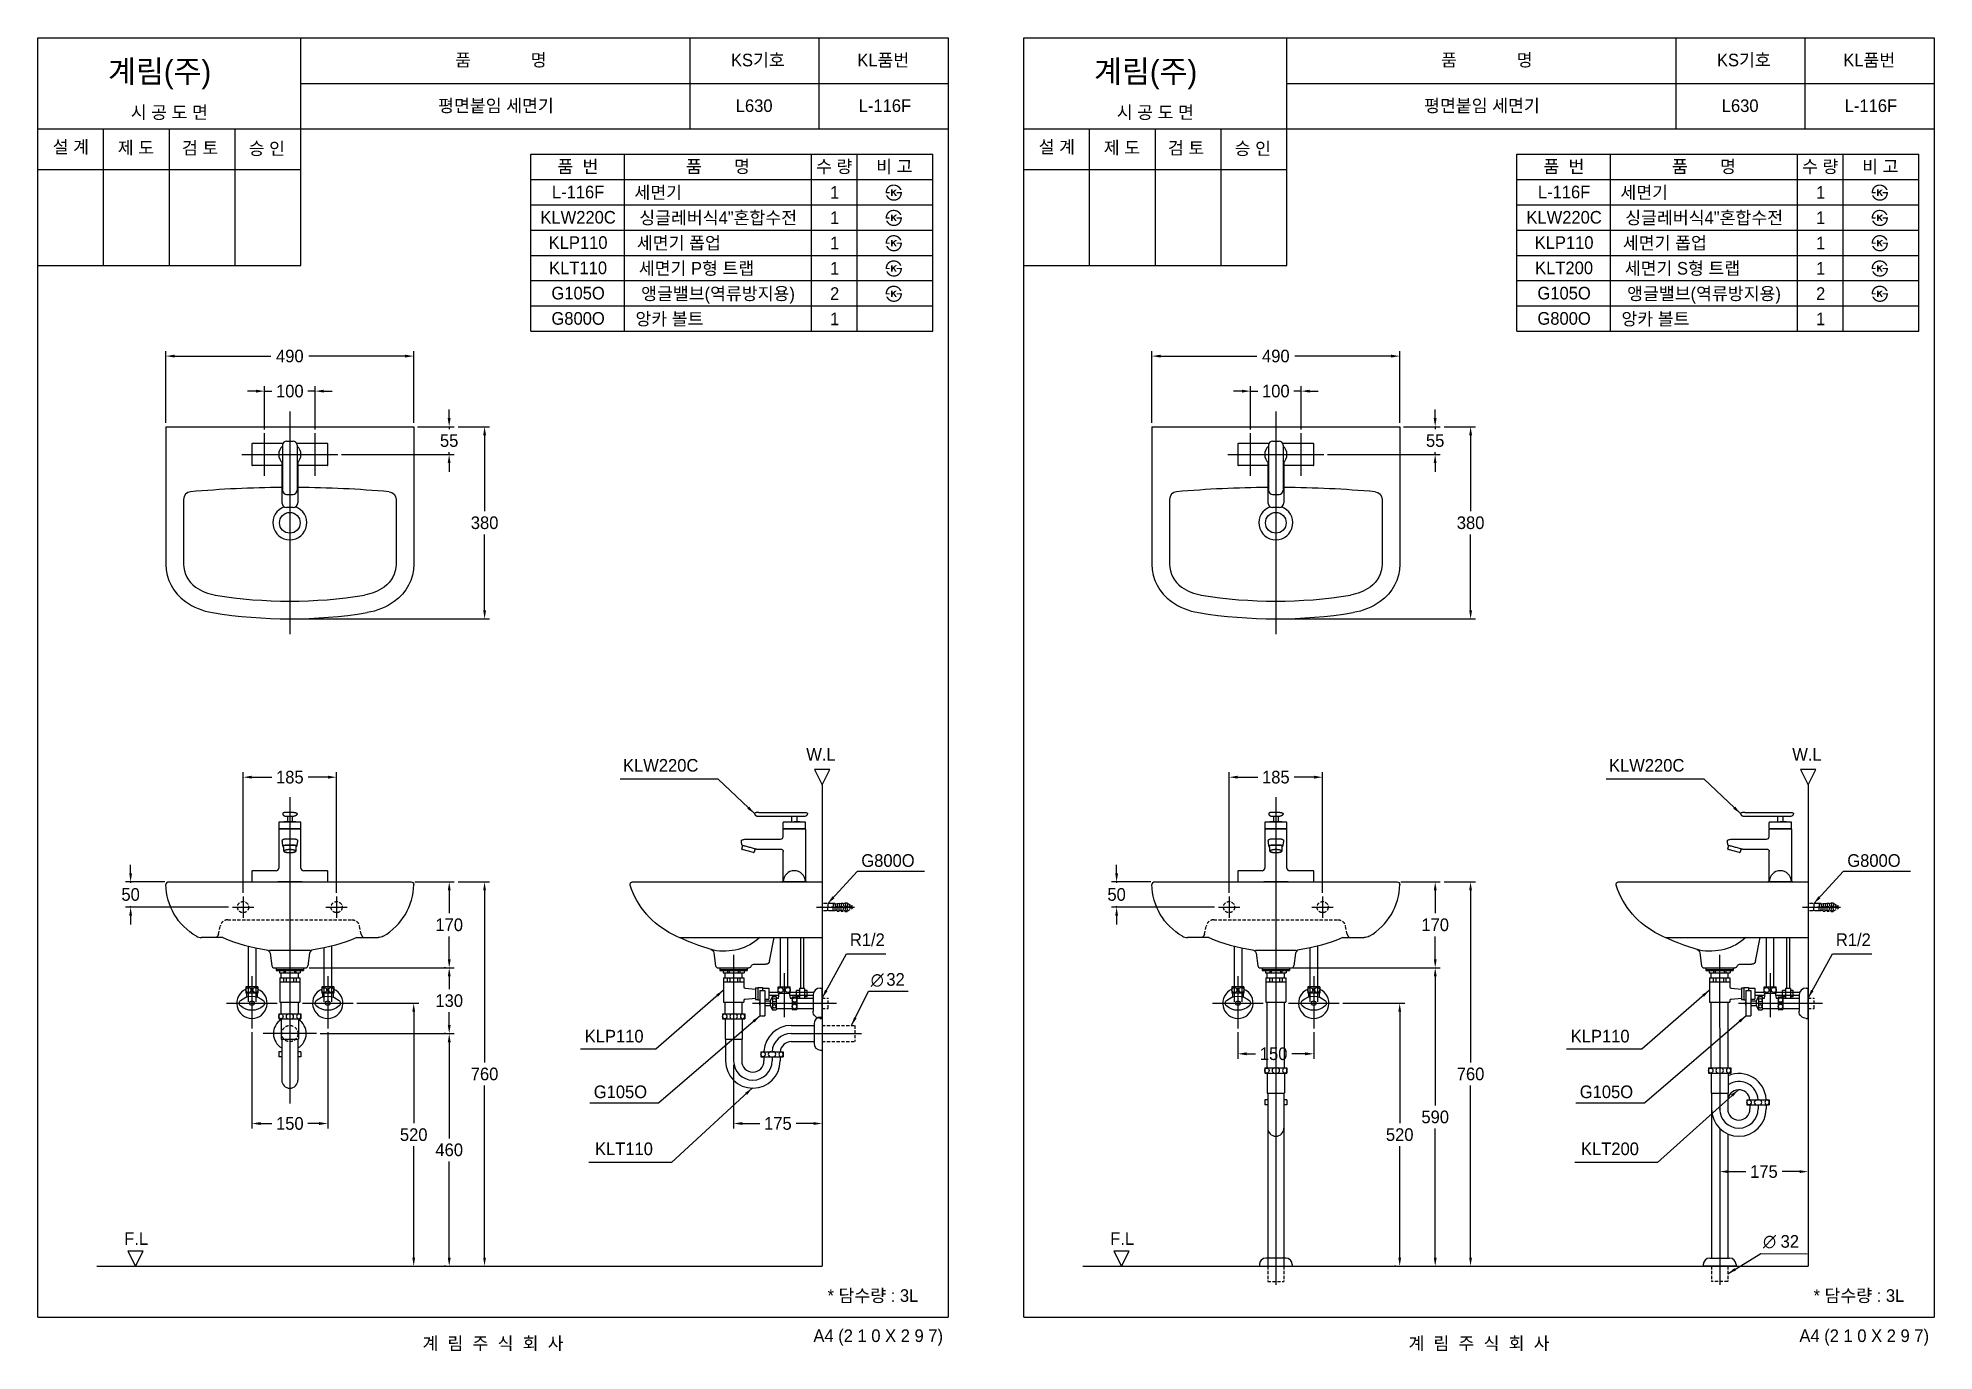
# Model space of a CAD drawing. Header units: millimetres. Extents: x 0 to 3750, y -67 to 2530.
import ezdxf
from ezdxf.enums import TextEntityAlignment as Align
from ezdxf.lldxf.tags import DXFTag

# ---------------------------------------------------------------- set-up
doc = ezdxf.new("R2010")
doc.units = ezdxf.units.MM
doc.linetypes.add('DASHED2', pattern=[9.525, 6.35, -3.175])
for name, color, linetype in [('TEXT', 7, 'Continuous'), ('내부선 및 부속', 4, 'Continuous'), ('도각라인', 255, 'Continuous'), ('외형선', 3, 'Continuous'), ('점선', 6, 'DASHED2'), ('중심선', 1, 'DASHED'), ('치수선', 7, 'Continuous')]:
    doc.layers.add(name, color=color, linetype=linetype)
doc.styles.add('140911', font='HBATANG.TTF', dxfattribs={"height": 23})
doc.styles.add('____', font='')
doc.styles.add('타이틀', font='H2GTRM.TTF', dxfattribs={"height": 25})
doc.styles.get('____').set_extended_font_data('굴림')
tags = doc.linetypes.add('DASHDOT', pattern=[70, 31, -13, 13, -13]).pattern_tags.tags
tags[10:11] = [DXFTag(74, 4), DXFTag(75, 0), DXFTag(340, '0'), DXFTag(46, 0.0), DXFTag(50, 0.0), DXFTag(44, 0.0), DXFTag(45, 0.0)]
tags[8:9] = [DXFTag(74, 4), DXFTag(75, 0), DXFTag(340, '0'), DXFTag(46, 0.0), DXFTag(50, 0.0), DXFTag(44, 0.0), DXFTag(45, 0.0)]
tags[6:7] = [DXFTag(74, 4), DXFTag(75, 0), DXFTag(340, '0'), DXFTag(46, 0.0), DXFTag(50, 0.0), DXFTag(44, 0.0), DXFTag(45, 0.0)]
tags[4:5] = [DXFTag(74, 4), DXFTag(75, 0), DXFTag(340, '0'), DXFTag(46, 0.0), DXFTag(50, 0.0), DXFTag(44, 0.0), DXFTag(45, 0.0)]
tags = doc.linetypes.add('DASHED', pattern=[25.72, 12.86, -12.86]).pattern_tags.tags
tags[6:7] = [DXFTag(74, 4), DXFTag(75, 0), DXFTag(340, '0'), DXFTag(46, 0.0), DXFTag(50, 0.0), DXFTag(44, 0.0), DXFTag(45, 0.0)]
tags[4:5] = [DXFTag(74, 4), DXFTag(75, 0), DXFTag(340, '0'), DXFTag(46, 0.0), DXFTag(50, 0.0), DXFTag(44, 0.0), DXFTag(45, 0.0)]
doc.dimstyles.new('MSADIM', dxfattribs={"dimtxt": 33, "dimasz": 17, "dimexe": 10, "dimexo": 7.5, "dimgap": 10, "dimtad": 0, "dimtih": 1, "dimtoh": 1, "dimdec": 0, "dimzin": 1, "dimdsep": 46, "dimtxsty": '____', "dimcen": 11.25, "dimadec": 0, "dimazin": 0, "dimtfac": 1, "dimtdec": 0, "dimtix": 1, "dimtmove": 0, "dimatfit": 3, "dimfxl": 1, "dimtolj": 1, "dimtzin": 1, "dimarcsym": 0})

msp = doc.modelspace()

# ---------------------------------------------------------------- texts
at = {"layer": 'TEXT', "style": '타이틀'}
for p in [(138.7, 2441.8), (2088.7, 2441.8)]:
    msp.add_text('계림(주)', height=44, dxfattribs=at).set_placement(p)
for s, p in [('품             명', (915.7, 2486.4)), ('KS기호', (1423.8, 2486.3)), ('KL품번', (1671.8, 2486.1)), ('품             명', (2865.7, 2486.4)), ('KS기호', (3373.8, 2486.3)), ('KL품번', (3621.8, 2486.1)), ('평면붙임 세면기', (905.8, 2396)), ('L630', (1416.5, 2396)), ('L-116F', (1675.1, 2396)), ('평면붙임 세면기', (2855.8, 2396)), ('L630', (3366.5, 2396)), ('L-116F', (3625.1, 2396)), ('시 공 도 면', (259.9, 2382.7)), ('시 공 도 면', (2209.9, 2382.7)), ('설 계', (65, 2314.6)), ('제 도', (193.8, 2312.9)), ('검 토', (320.8, 2312.3)), ('승 인', (452.7, 2311.4)), ('설 계', (2015, 2314.6)), ('제 도', (2143.8, 2312.9)), ('검 토', (2270.8, 2312.3)), ('승 인', (2402.7, 2311.4)), ('품  번', (1067.9, 2275.7)), ('품       명', (1344.8, 2275.7)), ('수 량', (1574.8, 2275.7)), ('비 고', (1693.6, 2275.7)), ('품  번', (3017.9, 2275.7)), ('품       명', (3294.8, 2275.7)), ('수 량', (3524.8, 2275.7)), ('비 고', (3643.6, 2275.7)), ('L-116F', (1068.3, 2225.3)), ('세면기', (1226.7, 2224.4)), ('1', (1575.7, 2224.4)), ('L-116F', (3018.3, 2225.3)), ('세면기', (3176.7, 2224.4)), ('1', (3525.7, 2224.4)), ('KLW220C', (1068.3, 2175.3)), ('싱글레버식4"혼합수전', (1345.3, 2174.4)), ('1', (1575.7, 2174.4)), ('KLW220C', (3018.3, 2175.3)), ('싱글레버식4"혼합수전', (3295.3, 2174.4)), ('1', (3525.7, 2174.4)), ('KLP110', (1068.3, 2125.3)), ('세면기 폽업', (1267.6, 2124.4)), ('KLP110', (3018.3, 2125.3)), ('세면기 폽업', (3217.6, 2124.4)), ('1', (1575.7, 2124.4)), ('1', (3525.7, 2124.4)), ('KLT110', (1068.3, 2075.3)), ('세면기 P형 트랩', (1302.4, 2074.4)), ('1', (1575.7, 2074.4)), ('KLT200', (3018.3, 2075.3)), ('세면기 S형 트랩', (3252.4, 2074.4)), ('1', (3525.7, 2074.4)), ('G105O', (1068.3, 2025.3)), ('앵글밸브(역류방지용)', (1345, 2024.4)), ('2', (1575.7, 2024.4)), ('G105O', (3018.3, 2025.3)), ('앵글밸브(역류방지용)', (3295, 2024.4)), ('2', (3525.7, 2024.4)), ('G800O', (1068.3, 1975.3)), ('앙카 볼트', (1249, 1974.4)), ('G800O', (3018.3, 1975.3)), ('앙카 볼트', (3199, 1974.4)), ('1', (1575.7, 1974.4)), ('1', (3525.7, 1974.4)), ('* 담수량 : 3L', (1651.3, 42.9)), ('* 담수량 : 3L', (3601.3, 42.9)), ('계  림  주  식  회  사', (900, -51.7)), ('계  림  주  식  회  사', (2850, -51.7))]:
    msp.add_text(s, height=25, dxfattribs=at).set_placement(p, align=Align.MIDDLE_CENTER)
for s, p in [('W.L', (1548.6, 1113)), ('W.L', (3498.6, 1113)), ('F.L', (194.3, 155.6)), ('F.L', (2144.3, 155.6))]:
    msp.add_text(s, height=25, dxfattribs=at).set_placement(p, align=Align.MIDDLE)
for p in [(1790, -36.5), (3740, -36.5)]:
    msp.add_text('A4 (2 1 0 X 2 9 7)', height=25, dxfattribs=at).set_placement(p, align=Align.MIDDLE_RIGHT)
at = {"layer": 'TEXT', "char_height": 25, "width": 380.447, "attachment_point": 1, "line_spacing_factor": 0.963855, "style": '타이틀'}
for s, insert in [('\\A1;KLW220C', (1157.1, 1104)), ('\\A1;KLW220C', (3107.1, 1104)), ('\\A1;G800O', (1628.4, 915.7)), ('\\A1;G800O', (3578.4, 915.7)), ('\\A1;KLP110', (1081.4, 568.4)), ('\\A1;KLP110', (3031.4, 568.4)), ('\\A1;G105O', (1099.3, 458.3)), ('\\A1;G105O', (3049.3, 458.3)), ('\\A1;KLT110', (1101.7, 345.6)), ('\\A1;KLT200', (3051.7, 345.6))]:
    msp.add_mtext(s, dxfattribs=dict(at, insert=insert))
at = {"layer": '치수선'}
for s, style, p in [('∅', '140911', (1647, 654.9)), ('32', '타이틀', (1678, 655.6)), ('∅', '140911', (3411.7, 137.6)), ('32', '타이틀', (3446.5, 137.5))]:
    msp.add_text(s, height=25, dxfattribs=dict(at, style=style)).set_placement(p)
at = {"layer": '치수선', "linetype": 'Continuous', "char_height": 25, "width": 380.447, "attachment_point": 1, "line_spacing_factor": 0.963855, "style": '타이틀'}
for insert in [(1605.8, 759.2), (3555.8, 759.2)]:
    msp.add_mtext('\\A1;R1/2', dxfattribs=dict(at, insert=insert))

# ---------------------------------------------------------------- blocks, each defined once
blk = doc.blocks.new('*D10')
at = {"layer": '치수선', "color": 0, "linetype": 'Continuous', "lineweight": -2, "transparency": 16777216}
for p, q in [((448.2, 1755.6), (448.2, 1841.5)), ((548.2, 1755.6), (548.2, 1841.5)), ((431.2, 1831.5), (414.2, 1831.5)), ((448.2, 1831.5), (462.3, 1831.5)), ((548.2, 1831.5), (534.1, 1831.5)), ((565.2, 1831.5), (582.2, 1831.5))]:
    blk.add_line(p, q, dxfattribs=at)
at = {"layer": '치수선', "color": 0, "linetype": 'Continuous', "transparency": 16777216}
for points in [[(431.2, 1834.3), (431.2, 1828.6), (448.2, 1831.5)], [(565.2, 1834.3), (565.2, 1828.6), (548.2, 1831.5)]]:
    blk.add_solid(points, dxfattribs=at)
at = {"layer": '치수선', "color": 0, "linetype": 'Continuous', "transparency": 16777216, "insert": (498.2, 1831.5), "char_height": 25, "attachment_point": 5, "style": '____'}
blk.add_mtext('\\A1;100', dxfattribs=at)
blk = doc.blocks.new('*D11')
at = {"layer": '치수선', "color": 0, "linetype": 'Continuous', "lineweight": -2, "transparency": 16777216}
for p, q in [((253.2, 1768.6), (253.2, 1910.8)), ((270.2, 1900.8), (460.5, 1900.8)), ((726.2, 1900.8), (535.9, 1900.8)), ((743.2, 1768.6), (743.2, 1910.8))]:
    blk.add_line(p, q, dxfattribs=at)
at = {"layer": '치수선', "color": 0, "linetype": 'Continuous', "transparency": 16777216}
for points in [[(270.2, 1903.6), (270.2, 1897.9), (253.2, 1900.8)], [(726.2, 1903.6), (726.2, 1897.9), (743.2, 1900.8)]]:
    blk.add_solid(points, dxfattribs=at)
at = {"layer": '치수선', "color": 0, "linetype": 'Continuous', "transparency": 16777216, "insert": (498.2, 1900.8), "char_height": 25, "attachment_point": 5, "style": '____'}
blk.add_mtext('\\A1;490', dxfattribs=at)
blk = doc.blocks.new('*D12')
at = {"layer": '치수선', "color": 0, "linetype": 'Continuous', "lineweight": -2, "transparency": 16777216}
for p, q in [((813.3, 1778.1), (813.3, 1795.1)), ((750.7, 1761.1), (823.3, 1761.1)), ((813.3, 1761.1), (813.3, 1756.4)), ((600.7, 1706.1), (823.3, 1706.1)), ((813.3, 1706.1), (813.3, 1710.8)), ((813.3, 1689.1), (813.3, 1672.1))]:
    blk.add_line(p, q, dxfattribs=at)
at = {"layer": '치수선', "color": 0, "linetype": 'Continuous', "transparency": 16777216}
for points in [[(810.4, 1778.1), (816.1, 1778.1), (813.3, 1761.1)], [(810.4, 1689.1), (816.1, 1689.1), (813.3, 1706.1)]]:
    blk.add_solid(points, dxfattribs=at)
at = {"layer": '치수선', "color": 0, "linetype": 'Continuous', "transparency": 16777216, "insert": (813.3, 1733.6), "char_height": 25, "attachment_point": 5, "style": '____'}
blk.add_mtext('\\A1;55', dxfattribs=at)
blk = doc.blocks.new('*D13')
at = {"layer": '치수선', "color": 0, "linetype": 'Continuous', "lineweight": -2, "transparency": 16777216}
for p, q in [((830.8, 1761.1), (893.4, 1761.1)), ((883.4, 1744.1), (883.4, 1594)), ((883.4, 1398.1), (883.4, 1548.3)), ((505.7, 1381.1), (893.4, 1381.1))]:
    blk.add_line(p, q, dxfattribs=at)
at = {"layer": '치수선', "color": 0, "linetype": 'Continuous', "transparency": 16777216}
for points in [[(880.6, 1744.1), (886.3, 1744.1), (883.4, 1761.1)], [(880.6, 1398.1), (886.3, 1398.1), (883.4, 1381.1)]]:
    blk.add_solid(points, dxfattribs=at)
at = {"layer": '치수선', "color": 0, "linetype": 'Continuous', "transparency": 16777216, "insert": (883.4, 1571.1), "char_height": 25, "attachment_point": 5, "style": '____'}
blk.add_mtext('\\A1;380', dxfattribs=at)
blk = doc.blocks.new('*D2')
at = {"layer": '치수선', "color": 0, "linetype": 'Continuous', "lineweight": -2, "transparency": 16777216}
for p, q in [((405.7, 839.5), (405.7, 1078)), ((422.7, 1068), (462.3, 1068)), ((573.7, 1068), (534.2, 1068)), ((590.7, 839.5), (590.7, 1078))]:
    blk.add_line(p, q, dxfattribs=at)
at = {"layer": '치수선', "color": 0, "linetype": 'Continuous', "transparency": 16777216}
for points in [[(422.7, 1070.9), (422.7, 1065.2), (405.7, 1068)], [(573.7, 1070.9), (573.7, 1065.2), (590.7, 1068)]]:
    blk.add_solid(points, dxfattribs=at)
at = {"layer": '치수선', "color": 0, "linetype": 'Continuous', "transparency": 16777216, "insert": (498.2, 1068), "char_height": 25, "attachment_point": 5, "style": '____'}
blk.add_mtext('\\A1;185', dxfattribs=at)
blk = doc.blocks.new('*D3')
at = {"layer": '치수선', "color": 0, "linetype": 'Continuous', "lineweight": -2, "transparency": 16777216}
for p, q in [((183.3, 878), (183.3, 895)), ((250.7, 861), (173.3, 861)), ((183.3, 861), (183.3, 858.8)), ((377.2, 811), (173.3, 811)), ((183.3, 811), (183.3, 813.1)), ((183.3, 794), (183.3, 777))]:
    blk.add_line(p, q, dxfattribs=at)
at = {"layer": '치수선', "color": 0, "linetype": 'Continuous', "transparency": 16777216}
for points in [[(180.5, 878), (186.2, 878), (183.3, 861)], [(180.5, 794), (186.2, 794), (183.3, 811)]]:
    blk.add_solid(points, dxfattribs=at)
at = {"layer": '치수선', "color": 0, "linetype": 'Continuous', "transparency": 16777216, "insert": (183.3, 836), "char_height": 25, "attachment_point": 5, "style": '____'}
blk.add_mtext('\\A1;50', dxfattribs=at)
blk = doc.blocks.new('*D4')
at = {"layer": '치수선', "color": 0, "linetype": 'Continuous', "lineweight": -2, "transparency": 16777216}
for p, q in [((745.7, 861), (823.4, 861)), ((813.4, 844), (813.4, 798.8)), ((813.4, 708), (813.4, 753.1)), ((536.4, 691), (823.4, 691))]:
    blk.add_line(p, q, dxfattribs=at)
at = {"layer": '치수선', "color": 0, "linetype": 'Continuous', "transparency": 16777216}
for points in [[(810.6, 844), (816.3, 844), (813.4, 861)], [(810.6, 708), (816.3, 708), (813.4, 691)]]:
    blk.add_solid(points, dxfattribs=at)
at = {"layer": '치수선', "color": 0, "linetype": 'Continuous', "transparency": 16777216, "insert": (813.4, 776), "char_height": 25, "attachment_point": 5, "style": '____'}
blk.add_mtext('\\A1;170', dxfattribs=at)
blk = doc.blocks.new('*D5')
at = {"layer": '치수선', "color": 0, "linetype": 'Continuous', "lineweight": -2, "transparency": 16777216}
for p, q in [((805.9, 691), (803.4, 691)), ((813.4, 674), (813.4, 648.8)), ((813.4, 578), (813.4, 603.1)), ((558.2, 561), (823.4, 561))]:
    blk.add_line(p, q, dxfattribs=at)
at = {"layer": '치수선', "color": 0, "linetype": 'Continuous', "transparency": 16777216}
for points in [[(810.6, 674), (816.3, 674), (813.4, 691)], [(810.6, 578), (816.3, 578), (813.4, 561)]]:
    blk.add_solid(points, dxfattribs=at)
at = {"layer": '치수선', "color": 0, "linetype": 'Continuous', "transparency": 16777216, "insert": (813.4, 626), "char_height": 25, "attachment_point": 5, "style": '____'}
blk.add_mtext('\\A1;130', dxfattribs=at)
blk = doc.blocks.new('*D6')
at = {"layer": '치수선', "color": 0, "linetype": 'Continuous', "lineweight": -2, "transparency": 16777216}
for p, q in [((805.9, 561), (803.4, 561)), ((813.4, 544), (813.4, 353.8)), ((813.4, 118), (813.4, 308.1)), ((805.9, 101), (803.4, 101))]:
    blk.add_line(p, q, dxfattribs=at)
at = {"layer": '치수선', "color": 0, "linetype": 'Continuous', "transparency": 16777216}
for points in [[(810.6, 544), (816.3, 544), (813.4, 561)], [(810.6, 118), (816.3, 118), (813.4, 101)]]:
    blk.add_solid(points, dxfattribs=at)
at = {"layer": '치수선', "color": 0, "linetype": 'Continuous', "transparency": 16777216, "insert": (813.4, 331), "char_height": 25, "attachment_point": 5, "style": '____'}
blk.add_mtext('\\A1;460', dxfattribs=at)
blk = doc.blocks.new('*D7')
at = {"layer": '치수선', "color": 0, "linetype": 'Continuous', "lineweight": -2, "transparency": 16777216}
for p, q in [((830.9, 861), (893.3, 861)), ((883.3, 844), (883.3, 503.8)), ((883.3, 118), (883.3, 458.1)), ((878.1, 101), (893.3, 101))]:
    blk.add_line(p, q, dxfattribs=at)
at = {"layer": '치수선', "color": 0, "linetype": 'Continuous', "transparency": 16777216}
for points in [[(880.5, 844), (886.1, 844), (883.3, 861)], [(880.5, 118), (886.1, 118), (883.3, 101)]]:
    blk.add_solid(points, dxfattribs=at)
at = {"layer": '치수선', "color": 0, "linetype": 'Continuous', "transparency": 16777216, "insert": (883.3, 481), "char_height": 25, "attachment_point": 5, "style": '____'}
blk.add_mtext('\\A1;760', dxfattribs=at)
blk = doc.blocks.new('*D8')
at = {"layer": '치수선', "color": 0, "linetype": 'Continuous', "lineweight": -2, "transparency": 16777216}
for p, q in [((423.2, 563.5), (423.2, 373.1)), ((573.2, 563.5), (573.2, 373.1)), ((440.2, 383.1), (462.3, 383.1)), ((556.2, 383.1), (534.1, 383.1))]:
    blk.add_line(p, q, dxfattribs=at)
at = {"layer": '치수선', "color": 0, "linetype": 'Continuous', "transparency": 16777216}
for points in [[(440.2, 386), (440.2, 380.3), (423.2, 383.1)], [(556.2, 386), (556.2, 380.3), (573.2, 383.1)]]:
    blk.add_solid(points, dxfattribs=at)
at = {"layer": '치수선', "color": 0, "linetype": 'Continuous', "transparency": 16777216, "insert": (498.2, 383.1), "char_height": 25, "attachment_point": 5, "style": '____'}
blk.add_mtext('\\A1;150', dxfattribs=at)
blk = doc.blocks.new('*D9')
at = {"layer": '치수선', "color": 0, "linetype": 'Continuous', "lineweight": -2, "transparency": 16777216}
for p, q in [((630.7, 621), (753.2, 621)), ((743.2, 604), (743.2, 383.8)), ((743.2, 118), (743.2, 338.1)), ((750.7, 101), (753.2, 101))]:
    blk.add_line(p, q, dxfattribs=at)
at = {"layer": '치수선', "color": 0, "linetype": 'Continuous', "transparency": 16777216}
for points in [[(740.4, 604), (746, 604), (743.2, 621)], [(740.4, 118), (746, 118), (743.2, 101)]]:
    blk.add_solid(points, dxfattribs=at)
at = {"layer": '치수선', "color": 0, "linetype": 'Continuous', "transparency": 16777216, "insert": (743.2, 361), "char_height": 25, "attachment_point": 5, "style": '____'}
blk.add_mtext('\\A1;520', dxfattribs=at)
blk = doc.blocks.new('*D1')
at = {"layer": '치수선', "color": 0, "linetype": 'Continuous', "lineweight": -2, "transparency": 16777216}
for p, q in [((1375.9, 499.5), (1375.9, 373.1)), ((1392.9, 383.1), (1427.5, 383.1)), ((1533.9, 383.1), (1499.4, 383.1)), ((1550.9, 386.7), (1550.9, 373.1))]:
    blk.add_line(p, q, dxfattribs=at)
at = {"layer": '치수선', "color": 0, "linetype": 'Continuous', "transparency": 16777216}
for points in [[(1392.9, 386), (1392.9, 380.3), (1375.9, 383.1)], [(1533.9, 386), (1533.9, 380.3), (1550.9, 383.1)]]:
    blk.add_solid(points, dxfattribs=at)
at = {"layer": '치수선', "color": 0, "linetype": 'Continuous', "transparency": 16777216, "insert": (1463.4, 383.1), "char_height": 25, "attachment_point": 5, "style": '____'}
blk.add_mtext('\\A1;175', dxfattribs=at)
blk = doc.blocks.new('*D14')
at = {"layer": '치수선', "color": 0, "linetype": 'Continuous', "lineweight": -2, "transparency": 16777216}
for p, q in [((2398.2, 1755.6), (2398.2, 1841.5)), ((2498.2, 1755.6), (2498.2, 1841.5)), ((2381.2, 1831.5), (2364.2, 1831.5)), ((2398.2, 1831.5), (2412.3, 1831.5)), ((2498.2, 1831.5), (2484.1, 1831.5)), ((2515.2, 1831.5), (2532.2, 1831.5))]:
    blk.add_line(p, q, dxfattribs=at)
at = {"layer": '치수선', "color": 0, "linetype": 'Continuous', "transparency": 16777216}
for points in [[(2381.2, 1834.3), (2381.2, 1828.6), (2398.2, 1831.5)], [(2515.2, 1834.3), (2515.2, 1828.6), (2498.2, 1831.5)]]:
    blk.add_solid(points, dxfattribs=at)
at = {"layer": '치수선', "color": 0, "linetype": 'Continuous', "transparency": 16777216, "insert": (2448.2, 1831.5), "char_height": 25, "attachment_point": 5, "style": '____'}
blk.add_mtext('\\A1;100', dxfattribs=at)
blk = doc.blocks.new('*D15')
at = {"layer": '치수선', "color": 0, "linetype": 'Continuous', "lineweight": -2, "transparency": 16777216}
for p, q in [((2203.2, 1768.6), (2203.2, 1910.8)), ((2220.2, 1900.8), (2410.5, 1900.8)), ((2676.2, 1900.8), (2485.9, 1900.8)), ((2693.2, 1768.6), (2693.2, 1910.8))]:
    blk.add_line(p, q, dxfattribs=at)
at = {"layer": '치수선', "color": 0, "linetype": 'Continuous', "transparency": 16777216}
for points in [[(2220.2, 1903.6), (2220.2, 1897.9), (2203.2, 1900.8)], [(2676.2, 1903.6), (2676.2, 1897.9), (2693.2, 1900.8)]]:
    blk.add_solid(points, dxfattribs=at)
at = {"layer": '치수선', "color": 0, "linetype": 'Continuous', "transparency": 16777216, "insert": (2448.2, 1900.8), "char_height": 25, "attachment_point": 5, "style": '____'}
blk.add_mtext('\\A1;490', dxfattribs=at)
blk = doc.blocks.new('*D16')
at = {"layer": '치수선', "color": 0, "linetype": 'Continuous', "lineweight": -2, "transparency": 16777216}
for p, q in [((2763.3, 1778.1), (2763.3, 1795.1)), ((2700.7, 1761.1), (2773.3, 1761.1)), ((2763.3, 1761.1), (2763.3, 1756.4)), ((2550.7, 1706.1), (2773.3, 1706.1)), ((2763.3, 1706.1), (2763.3, 1710.8)), ((2763.3, 1689.1), (2763.3, 1672.1))]:
    blk.add_line(p, q, dxfattribs=at)
at = {"layer": '치수선', "color": 0, "linetype": 'Continuous', "transparency": 16777216}
for points in [[(2760.4, 1778.1), (2766.1, 1778.1), (2763.3, 1761.1)], [(2760.4, 1689.1), (2766.1, 1689.1), (2763.3, 1706.1)]]:
    blk.add_solid(points, dxfattribs=at)
at = {"layer": '치수선', "color": 0, "linetype": 'Continuous', "transparency": 16777216, "insert": (2763.3, 1733.6), "char_height": 25, "attachment_point": 5, "style": '____'}
blk.add_mtext('\\A1;55', dxfattribs=at)
blk = doc.blocks.new('*D17')
at = {"layer": '치수선', "color": 0, "linetype": 'Continuous', "lineweight": -2, "transparency": 16777216}
for p, q in [((2780.8, 1761.1), (2843.4, 1761.1)), ((2833.4, 1744.1), (2833.4, 1594)), ((2833.4, 1398.1), (2833.4, 1548.3)), ((2455.7, 1381.1), (2843.4, 1381.1))]:
    blk.add_line(p, q, dxfattribs=at)
at = {"layer": '치수선', "color": 0, "linetype": 'Continuous', "transparency": 16777216}
for points in [[(2830.6, 1744.1), (2836.3, 1744.1), (2833.4, 1761.1)], [(2830.6, 1398.1), (2836.3, 1398.1), (2833.4, 1381.1)]]:
    blk.add_solid(points, dxfattribs=at)
at = {"layer": '치수선', "color": 0, "linetype": 'Continuous', "transparency": 16777216, "insert": (2833.4, 1571.1), "char_height": 25, "attachment_point": 5, "style": '____'}
blk.add_mtext('\\A1;380', dxfattribs=at)
blk = doc.blocks.new('*D18')
at = {"layer": '치수선', "color": 0, "linetype": 'Continuous', "lineweight": -2, "transparency": 16777216}
for p, q in [((2355.7, 839.5), (2355.7, 1078)), ((2372.7, 1068), (2412.3, 1068)), ((2523.7, 1068), (2484.2, 1068)), ((2540.7, 839.5), (2540.7, 1078))]:
    blk.add_line(p, q, dxfattribs=at)
at = {"layer": '치수선', "color": 0, "linetype": 'Continuous', "transparency": 16777216}
for points in [[(2372.7, 1070.9), (2372.7, 1065.2), (2355.7, 1068)], [(2523.7, 1070.9), (2523.7, 1065.2), (2540.7, 1068)]]:
    blk.add_solid(points, dxfattribs=at)
at = {"layer": '치수선', "color": 0, "linetype": 'Continuous', "transparency": 16777216, "insert": (2448.2, 1068), "char_height": 25, "attachment_point": 5, "style": '____'}
blk.add_mtext('\\A1;185', dxfattribs=at)
blk = doc.blocks.new('*D19')
at = {"layer": '치수선', "color": 0, "linetype": 'Continuous', "lineweight": -2, "transparency": 16777216}
for p, q in [((2133.3, 878), (2133.3, 895)), ((2200.7, 861), (2123.3, 861)), ((2133.3, 861), (2133.3, 858.8)), ((2327.2, 811), (2123.3, 811)), ((2133.3, 811), (2133.3, 813.1)), ((2133.3, 794), (2133.3, 777))]:
    blk.add_line(p, q, dxfattribs=at)
at = {"layer": '치수선', "color": 0, "linetype": 'Continuous', "transparency": 16777216}
for points in [[(2130.5, 878), (2136.2, 878), (2133.3, 861)], [(2130.5, 794), (2136.2, 794), (2133.3, 811)]]:
    blk.add_solid(points, dxfattribs=at)
at = {"layer": '치수선', "color": 0, "linetype": 'Continuous', "transparency": 16777216, "insert": (2133.3, 836), "char_height": 25, "attachment_point": 5, "style": '____'}
blk.add_mtext('\\A1;50', dxfattribs=at)
blk = doc.blocks.new('*D20')
at = {"layer": '치수선', "color": 0, "linetype": 'Continuous', "lineweight": -2, "transparency": 16777216}
for p, q in [((2695.7, 861), (2773.4, 861)), ((2763.4, 844), (2763.4, 798.8)), ((2763.4, 708), (2763.4, 753.1)), ((2486.4, 691), (2773.4, 691))]:
    blk.add_line(p, q, dxfattribs=at)
at = {"layer": '치수선', "color": 0, "linetype": 'Continuous', "transparency": 16777216}
for points in [[(2760.6, 844), (2766.3, 844), (2763.4, 861)], [(2760.6, 708), (2766.3, 708), (2763.4, 691)]]:
    blk.add_solid(points, dxfattribs=at)
at = {"layer": '치수선', "color": 0, "linetype": 'Continuous', "transparency": 16777216, "insert": (2763.4, 776), "char_height": 25, "attachment_point": 5, "style": '____'}
blk.add_mtext('\\A1;170', dxfattribs=at)
blk = doc.blocks.new('*D21')
at = {"layer": '치수선', "color": 0, "linetype": 'Continuous', "lineweight": -2, "transparency": 16777216}
for p, q in [((2780.9, 861), (2843.3, 861)), ((2833.3, 844), (2833.3, 503.8)), ((2833.3, 118), (2833.3, 458.1)), ((2828.1, 101), (2843.3, 101))]:
    blk.add_line(p, q, dxfattribs=at)
at = {"layer": '치수선', "color": 0, "linetype": 'Continuous', "transparency": 16777216}
for points in [[(2830.5, 844), (2836.1, 844), (2833.3, 861)], [(2830.5, 118), (2836.1, 118), (2833.3, 101)]]:
    blk.add_solid(points, dxfattribs=at)
at = {"layer": '치수선', "color": 0, "linetype": 'Continuous', "transparency": 16777216, "insert": (2833.3, 481), "char_height": 25, "attachment_point": 5, "style": '____'}
blk.add_mtext('\\A1;760', dxfattribs=at)
blk = doc.blocks.new('*D22')
at = {"layer": '치수선', "color": 0, "linetype": 'Continuous', "lineweight": -2, "transparency": 16777216}
for p, q in [((2373.2, 563.5), (2373.2, 511)), ((2523.2, 563.5), (2523.2, 511)), ((2390.2, 521), (2407.8, 521)), ((2506.2, 521), (2479.7, 521))]:
    blk.add_line(p, q, dxfattribs=at)
at = {"layer": '치수선', "color": 0, "linetype": 'Continuous', "transparency": 16777216}
for points in [[(2390.2, 523.8), (2390.2, 518.1), (2373.2, 521)], [(2506.2, 523.8), (2506.2, 518.1), (2523.2, 521)]]:
    blk.add_solid(points, dxfattribs=at)
at = {"layer": '치수선', "color": 0, "linetype": 'Continuous', "transparency": 16777216, "insert": (2443.8, 521), "char_height": 25, "attachment_point": 5, "style": '____'}
blk.add_mtext('\\A1;150', dxfattribs=at)
blk = doc.blocks.new('*D23')
at = {"layer": '치수선', "color": 0, "linetype": 'Continuous', "lineweight": -2, "transparency": 16777216}
for p, q in [((2580.7, 621), (2703.2, 621)), ((2693.2, 604), (2693.2, 383.8)), ((2693.2, 118), (2693.2, 338.1)), ((2685.7, 101), (2683.2, 101))]:
    blk.add_line(p, q, dxfattribs=at)
at = {"layer": '치수선', "color": 0, "linetype": 'Continuous', "transparency": 16777216}
for points in [[(2690.4, 604), (2696, 604), (2693.2, 621)], [(2690.4, 118), (2696, 118), (2693.2, 101)]]:
    blk.add_solid(points, dxfattribs=at)
at = {"layer": '치수선', "color": 0, "linetype": 'Continuous', "transparency": 16777216, "insert": (2693.2, 361), "char_height": 25, "attachment_point": 5, "style": '____'}
blk.add_mtext('\\A1;520', dxfattribs=at)
blk = doc.blocks.new('*D24')
at = {"layer": '치수선', "color": 0, "linetype": 'Continuous', "lineweight": -2, "transparency": 16777216}
for p, q in [((3326, 339.5), (3326, 278)), ((3500.9, 350.5), (3500.9, 278)), ((3343, 288), (3377.5, 288)), ((3483.9, 288), (3449.4, 288))]:
    blk.add_line(p, q, dxfattribs=at)
at = {"layer": '치수선', "color": 0, "linetype": 'Continuous', "transparency": 16777216}
for points in [[(3343, 290.8), (3343, 285.1), (3326, 288)], [(3483.9, 290.8), (3483.9, 285.1), (3500.9, 288)]]:
    blk.add_solid(points, dxfattribs=at)
at = {"layer": '치수선', "color": 0, "linetype": 'Continuous', "transparency": 16777216, "insert": (3413.5, 288), "char_height": 25, "attachment_point": 5, "style": '____'}
blk.add_mtext('\\A1;175', dxfattribs=at)
blk = doc.blocks.new('*D25')
at = {"layer": '치수선', "color": 0, "linetype": 'Continuous', "lineweight": -2, "transparency": 16777216}
for p, q in [((2482.7, 691), (2773.4, 691)), ((2763.4, 674), (2763.4, 418.8)), ((2763.4, 118), (2763.4, 373.1)), ((2761, 101), (2773.4, 101))]:
    blk.add_line(p, q, dxfattribs=at)
at = {"layer": '치수선', "color": 0, "linetype": 'Continuous', "transparency": 16777216}
for points in [[(2760.6, 674), (2766.3, 674), (2763.4, 691)], [(2760.6, 118), (2766.3, 118), (2763.4, 101)]]:
    blk.add_solid(points, dxfattribs=at)
at = {"layer": '치수선', "color": 0, "linetype": 'Continuous', "transparency": 16777216, "insert": (2763.4, 396), "char_height": 25, "attachment_point": 5, "style": '____'}
blk.add_mtext('\\A1;590', dxfattribs=at)

# ---------------------------------------------------------------- dimensions: what is measured, and where the dimension line sits
at = {"layer": '치수선', "linetype": 'Continuous'}
for base, p1, p2, picture, middle in [((743.2, 1900.8), (253.2, 1761.1), (743.2, 1761.1), '*D11', (498.2, 1900.8)), ((2693.2, 1900.8), (2203.2, 1761.1), (2693.2, 1761.1), '*D15', (2448.2, 1900.8)), ((548.2, 1831.5), (448.2, 1748.1), (548.2, 1748.1), '*D10', (498.2, 1831.5)), ((2498.2, 1831.5), (2398.2, 1748.1), (2498.2, 1748.1), '*D14', (2448.2, 1831.5)), ((590.7, 1068), (405.7, 832), (590.7, 832), '*D2', (498.2, 1068)), ((2540.7, 1068), (2355.7, 832), (2540.7, 832), '*D18', (2448.2, 1068)), ((573.2, 383.1), (423.2, 571), (573.2, 571), '*D8', (498.2, 383.1)), ((2523.2, 521), (2373.2, 571), (2523.2, 571), '*D22', (2443.8, 521))]:
    dim = msp.add_linear_dim(base=base, p1=p1, p2=p2, dimstyle='MSADIM', override={"dimtxt": 25}, dxfattribs=at)
    dim.commit()
    dim.dimension.update_dxf_attribs({"geometry": picture, "text_midpoint": middle, "dimtype": 160})
for base, p1, p2, picture, middle in [((813.3, 1761.1), (593.2, 1706.1), (743.2, 1761.1), '*D12', (813.3, 1733.6)), ((2763.3, 1761.1), (2543.2, 1706.1), (2693.2, 1761.1), '*D16', (2763.3, 1733.6)), ((883.4, 1761.1), (498.2, 1381.1), (823.3, 1761.1), '*D13', (883.4, 1571.1)), ((2833.4, 1761.1), (2448.2, 1381.1), (2773.3, 1761.1), '*D17', (2833.4, 1571.1)), ((183.3, 861), (384.7, 811), (258.2, 861), '*D3', (183.3, 836)), ((2133.3, 861), (2334.7, 811), (2208.2, 861), '*D19', (2133.3, 836)), ((813.4, 861), (528.9, 691), (738.2, 861), '*D4', (813.4, 776)), ((883.3, 101), (823.4, 861), (870.6, 101), '*D7', (883.3, 481)), ((2763.4, 861), (2478.9, 691), (2688.2, 861), '*D20', (2763.4, 776)), ((2833.3, 101), (2773.4, 861), (2820.6, 101), '*D21', (2833.3, 481)), ((743.2, 101), (623.2, 621), (743.2, 101), '*D9', (743.2, 361)), ((2693.2, 101), (2573.2, 621), (2693.2, 101), '*D23', (2693.2, 361))]:
    dim = msp.add_linear_dim(base=base, p1=p1, p2=p2, angle=90, dimstyle='MSADIM', override={"dimtxt": 25}, dxfattribs=at)
    dim.commit()
    dim.dimension.update_dxf_attribs({"geometry": picture, "text_midpoint": middle, "dimtype": 160})
for base, p1, p2, picture, middle in [((813.4, 561), (813.4, 691), (550.7, 561), '*D5', (813.4, 626)), ((2763.4, 691), (2753.5, 101), (2475.2, 691), '*D25', (2763.4, 396)), ((813.4, 101), (813.4, 561), (813.4, 101), '*D6', (813.4, 331))]:
    dim = msp.add_linear_dim(base=base, p1=p1, p2=p2, angle=90, dimstyle='MSADIM', override={"dimtxt": 25}, dxfattribs=at)
    dim.commit()
    dim.dimension.update_dxf_attribs({"geometry": picture, "text_midpoint": middle})
for base, p1, p2, picture, middle in [((1550.9, 383.1), (1375.9, 507), (1550.9, 394.2), '*D1', (1463.4, 383.1)), ((3500.9, 288), (3326, 347), (3500.9, 358), '*D24', (3413.5, 288))]:
    dim = msp.add_linear_dim(base=base, p1=p1, p2=p2, dimstyle='MSADIM', override={"dimtxt": 25}, dxfattribs=at)
    dim.commit()
    dim.dimension.update_dxf_attribs({"geometry": picture, "text_midpoint": middle})

# ---------------------------------------------------------------- hatches: boundary and pattern name
at = {"layer": 'TEXT'}
for points in [[(1676.6, 2222.8), (1676.6, 2223.2), (1676.6, 2223.6), (1676.5, 2224), (1676.6, 2224.4), (1676.6, 2224.8), (1676.6, 2225.2), (1676.6, 2225.6), (1676.7, 2226), (1676.7, 2226.4), (1676.8, 2226.8), (1676.8, 2227.2), (1676.9, 2227.6), (1677, 2228), (1677.1, 2228.4), (1677.2, 2228.8), (1677.3, 2229.1), (1677.4, 2229.5), (1677.5, 2229.9), (1677.7, 2230.3), (1677.8, 2230.6), (1678, 2231), (1678.1, 2231.4), (1678.3, 2231.7), (1678.5, 2232.1), (1678.7, 2232.4), (1678.9, 2232.7), (1679.1, 2233.1), (1679.3, 2233.4), (1679.5, 2233.7), (1679.7, 2234), (1680, 2234.3), (1680.5, 2234.9), (1680.8, 2235.2), (1681, 2235.5), (1681.3, 2235.8), (1681.6, 2236.1), (1681.9, 2236.4), (1682.2, 2236.6), (1682.5, 2236.9), (1682.8, 2237.1), (1683.2, 2237.4), (1683.5, 2237.6), (1683.8, 2237.8), (1684.2, 2238), (1684.5, 2238.2), (1684.9, 2238.4), (1685.2, 2238.6), (1685.7, 2238.7), (1686.1, 2238.9), (1686.5, 2239.1), (1686.9, 2239.2), (1687.3, 2239.4), (1687.8, 2239.5), (1688.2, 2239.6), (1688.6, 2239.7), (1689.1, 2239.8), (1689.5, 2239.9), (1690, 2239.9), (1690.5, 2240), (1691, 2240), (1691.4, 2240.1), (1691.9, 2240.1), (1692.4, 2240.1), (1693.2, 2240.1), (1693.6, 2240.1), (1693.9, 2240), (1694.3, 2240), (1694.7, 2240), (1695, 2239.9), (1695.4, 2239.9), (1695.7, 2239.8), (1696.1, 2239.7), (1696.4, 2239.7), (1696.8, 2239.6), (1697.1, 2239.5), (1697.4, 2239.4), (1697.8, 2239.3), (1698.1, 2239.2), (1698.4, 2239.1), (1698.7, 2239), (1699, 2238.9), (1699.4, 2238.7), (1699.7, 2238.6), (1700, 2238.5), (1700.3, 2238.3), (1700.6, 2238.2), (1700.8, 2238), (1701.1, 2237.8), (1701.4, 2237.7), (1701.7, 2237.5), (1702, 2237.3), (1702.2, 2237.1), (1702.5, 2236.9), (1702.8, 2236.7), (1703.2, 2236.4), (1703.6, 2236), (1704, 2235.6), (1704.4, 2235.2), (1704.8, 2234.8), (1705.1, 2234.4), (1705.5, 2234), (1705.8, 2233.6), (1706.1, 2233.1), (1706.4, 2232.6), (1706.7, 2232.2), (1707, 2231.7), (1707.3, 2231.1), (1707.5, 2230.6), (1707.8, 2230.1), (1708, 2229.5), (1708, 2229.5), (1704.9, 2229.5), (1704.9, 2229.5), (1704.8, 2229.7), (1704.8, 2229.9), (1704.7, 2230.1), (1704.6, 2230.2), (1704.6, 2230.4), (1704.5, 2230.6), (1704.4, 2230.7), (1704.3, 2230.9), (1704.2, 2231.1), (1704.1, 2231.2), (1704, 2231.4), (1703.9, 2231.6), (1703.8, 2231.7), (1703.7, 2231.9), (1703.6, 2232.1), (1703.5, 2232.2), (1703.3, 2232.4), (1703.2, 2232.6), (1702.9, 2232.9), (1702.7, 2233.2), (1702.4, 2233.5), (1702.1, 2233.8), (1701.7, 2234.1), (1701.4, 2234.4), (1701, 2234.7), (1700.8, 2234.9), (1700.6, 2235.1), (1700.3, 2235.2), (1700.1, 2235.4), (1699.9, 2235.5), (1699.6, 2235.7), (1699.4, 2235.8), (1699.1, 2236), (1698.9, 2236.1), (1698.6, 2236.2), (1698.4, 2236.4), (1698.1, 2236.5), (1697.9, 2236.6), (1697.6, 2236.7), (1697.4, 2236.8), (1697.1, 2236.9), (1696.8, 2237), (1696.6, 2237), (1696.3, 2237.1), (1696.1, 2237.2), (1695.8, 2237.3), (1695.5, 2237.3), (1695.2, 2237.4), (1695, 2237.4), (1694.7, 2237.5), (1694.4, 2237.5), (1694.1, 2237.5), (1693.8, 2237.6), (1693.6, 2237.6), (1693.3, 2237.6), (1693, 2237.6), (1692.7, 2237.6), (1692.3, 2237.6), (1692, 2237.6), (1691.7, 2237.6), (1691.3, 2237.5), (1691, 2237.5), (1690.7, 2237.5), (1690.3, 2237.4), (1690, 2237.4), (1689.7, 2237.3), (1689.4, 2237.3), (1689.1, 2237.2), (1688.8, 2237.1), (1688.5, 2237), (1688.2, 2237), (1687.9, 2236.9), (1687.6, 2236.8), (1687.3, 2236.7), (1687, 2236.5), (1686.7, 2236.4), (1686.5, 2236.3), (1686.2, 2236.2), (1685.9, 2236), (1685.6, 2235.9), (1685.4, 2235.7), (1685.1, 2235.6), (1684.9, 2235.4), (1684.6, 2235.2), (1684.4, 2235), (1684.1, 2234.9), (1683.9, 2234.7), (1683.7, 2234.5), (1683.4, 2234.3), (1683.2, 2234), (1683, 2233.8), (1682.7, 2233.6), (1682.5, 2233.4), (1682.3, 2233.1), (1682.1, 2232.9), (1681.9, 2232.6), (1681.7, 2232.4), (1681.6, 2232.1), (1681.4, 2231.9), (1681.2, 2231.6), (1681.1, 2231.4), (1680.9, 2231.1), (1680.8, 2230.8), (1680.6, 2230.5), (1680.5, 2230.3), (1680.4, 2230), (1680.3, 2229.7), (1680.2, 2229.4), (1680, 2229.1), (1680, 2228.8), (1679.9, 2228.5), (1679.8, 2228.2), (1679.7, 2227.8), (1679.6, 2227.5), (1679.6, 2227.2), (1679.5, 2226.9), (1679.5, 2226.5), (1679.4, 2226.2), (1679.4, 2225.8), (1679.4, 2225.5), (1679.3, 2225.1), (1679.3, 2225.1), (1684.5, 2225.1), (1684.5, 2225.1), (1684.5, 2225.1), (1684.5, 2222.8), (1684.5, 2222.8), (1684.5, 2222.8), (1676.6, 2222.8)], [(1708.7, 2225.1), (1708.8, 2224.7), (1708.7, 2224.3), (1708.7, 2223.8), (1708.7, 2223.4), (1708.7, 2223), (1708.6, 2222.5), (1708.6, 2222.1), (1708.5, 2221.7), (1708.5, 2221.3), (1708.4, 2220.9), (1708.3, 2220.4), (1708.2, 2220), (1708.1, 2219.6), (1708, 2219.2), (1707.8, 2218.8), (1707.7, 2218.4), (1707.6, 2218), (1707.4, 2217.6), (1707.3, 2217.3), (1707.1, 2216.9), (1706.9, 2216.5), (1706.7, 2216.2), (1706.6, 2215.8), (1706.4, 2215.5), (1706.2, 2215.1), (1705.9, 2214.8), (1705.7, 2214.5), (1705.5, 2214.2), (1705.3, 2213.8), (1705, 2213.5), (1704.8, 2213.2), (1704.5, 2212.9), (1704.2, 2212.6), (1704, 2212.4), (1703.7, 2212.1), (1703.4, 2211.8), (1703.1, 2211.6), (1702.8, 2211.3), (1702.5, 2211.1), (1702.2, 2210.8), (1701.9, 2210.6), (1701.6, 2210.4), (1701.2, 2210.2), (1700.9, 2210), (1700.6, 2209.8), (1700.2, 2209.6), (1699.9, 2209.4), (1699.5, 2209.3), (1699.2, 2209.1), (1698.8, 2209), (1698.4, 2208.8), (1698, 2208.7), (1697.7, 2208.6), (1697.3, 2208.5), (1696.9, 2208.4), (1696.5, 2208.3), (1696.1, 2208.2), (1695.7, 2208.1), (1695.3, 2208.1), (1694.9, 2208), (1694.5, 2208), (1694.1, 2208), (1693.7, 2207.9), (1693.3, 2207.9), (1692.6, 2207.9), (1692, 2208), (1691.3, 2208), (1690.7, 2208.1), (1690.1, 2208.2), (1689.8, 2208.2), (1689.5, 2208.3), (1689.2, 2208.3), (1688.9, 2208.4), (1688.6, 2208.5), (1688.3, 2208.6), (1688, 2208.6), (1687.7, 2208.7), (1687.4, 2208.8), (1687.1, 2208.9), (1686.8, 2209), (1686.6, 2209.1), (1686.3, 2209.2), (1686, 2209.4), (1685.7, 2209.5), (1685.5, 2209.6), (1685.2, 2209.7), (1684.9, 2209.9), (1684.7, 2210), (1684.4, 2210.2), (1684.1, 2210.3), (1683.6, 2210.7), (1683.4, 2210.8), (1683.1, 2211), (1682.8, 2211.2), (1682.6, 2211.4), (1682.4, 2211.6), (1682.1, 2211.8), (1681.9, 2212), (1681.6, 2212.2), (1681.4, 2212.5), (1681.2, 2212.7), (1681, 2212.9), (1680.8, 2213.1), (1680.5, 2213.4), (1680.3, 2213.6), (1680.1, 2213.9), (1679.9, 2214.1), (1679.7, 2214.4), (1679.6, 2214.6), (1679.4, 2214.9), (1679.2, 2215.2), (1679, 2215.5), (1678.8, 2215.7), (1678.7, 2216), (1678.5, 2216.3), (1678.3, 2216.6), (1678.2, 2216.9), (1678, 2217.2), (1677.8, 2217.8), (1677.5, 2218.5), (1677.5, 2218.5), (1680.4, 2218.5), (1680.4, 2218.5), (1680.7, 2218.1), (1680.9, 2217.6), (1681.1, 2217.2), (1681.4, 2216.9), (1681.6, 2216.5), (1681.9, 2216.1), (1682.1, 2215.8), (1682.4, 2215.4), (1682.7, 2215.1), (1682.9, 2214.8), (1683.2, 2214.5), (1683.5, 2214.2), (1683.8, 2213.9), (1684.1, 2213.6), (1684.4, 2213.3), (1684.7, 2213.1), (1684.9, 2212.9), (1685.2, 2212.7), (1685.4, 2212.6), (1685.6, 2212.4), (1685.9, 2212.3), (1686.1, 2212.1), (1686.3, 2212), (1686.6, 2211.9), (1686.8, 2211.7), (1687.1, 2211.6), (1687.3, 2211.5), (1687.6, 2211.4), (1687.9, 2211.3), (1688.1, 2211.2), (1688.4, 2211.1), (1688.7, 2211), (1688.9, 2211), (1689.2, 2210.9), (1689.5, 2210.8), (1689.8, 2210.8), (1690, 2210.7), (1690.3, 2210.7), (1690.6, 2210.6), (1690.9, 2210.6), (1691.2, 2210.6), (1691.5, 2210.5), (1691.8, 2210.5), (1692.1, 2210.5), (1692.4, 2210.5), (1692.7, 2210.5), (1693, 2210.5), (1693.9, 2210.5), (1694.1, 2210.6), (1694.4, 2210.6), (1694.7, 2210.6), (1694.9, 2210.6), (1695.2, 2210.7), (1695.5, 2210.7), (1695.7, 2210.8), (1696, 2210.8), (1696.3, 2210.9), (1696.5, 2210.9), (1696.8, 2211), (1697, 2211.1), (1697.3, 2211.2), (1697.5, 2211.2), (1697.8, 2211.3), (1698, 2211.4), (1698.3, 2211.5), (1698.5, 2211.6), (1698.8, 2211.8), (1699, 2211.9), (1699.2, 2212), (1699.5, 2212.1), (1699.7, 2212.3), (1699.9, 2212.4), (1700.2, 2212.6), (1700.4, 2212.7), (1700.6, 2212.9), (1700.9, 2213), (1701.1, 2213.2), (1701.3, 2213.4), (1701.6, 2213.6), (1701.8, 2213.8), (1702, 2214), (1702.3, 2214.3), (1702.5, 2214.5), (1702.7, 2214.8), (1702.9, 2215), (1703.2, 2215.3), (1703.3, 2215.5), (1703.5, 2215.8), (1703.7, 2216), (1703.9, 2216.3), (1704.1, 2216.6), (1704.2, 2216.9), (1704.4, 2217.2), (1704.5, 2217.4), (1704.7, 2217.7), (1704.8, 2218), (1704.9, 2218.3), (1705.1, 2218.7), (1705.2, 2219), (1705.3, 2219.3), (1705.4, 2219.6), (1705.5, 2220), (1705.6, 2220.3), (1705.6, 2220.6), (1705.7, 2221), (1705.8, 2221.3), (1705.8, 2221.7), (1705.9, 2222.1), (1705.9, 2222.4), (1705.9, 2222.8), (1705.9, 2222.8), (1698.5, 2222.8), (1698.5, 2222.8), (1698.5, 2222.8), (1698.5, 2225.1), (1698.5, 2225.1), (1698.5, 2225.1), (1708.7, 2225.1)], [(1690.3, 2225.8), (1695.1, 2230.2), (1699, 2230.2), (1693.6, 2225.2), (1698.7, 2217.7), (1695.3, 2217.7), (1691.7, 2223.4), (1690.3, 2222.2), (1690.3, 2217.7), (1687.4, 2217.7), (1687.4, 2230.3), (1690.3, 2230.3)], [(3626.6, 2222.8), (3626.6, 2223.2), (3626.6, 2223.6), (3626.5, 2224), (3626.6, 2224.4), (3626.6, 2224.8), (3626.6, 2225.2), (3626.6, 2225.6), (3626.7, 2226), (3626.7, 2226.4), (3626.8, 2226.8), (3626.8, 2227.2), (3626.9, 2227.6), (3627, 2228), (3627.1, 2228.4), (3627.2, 2228.8), (3627.3, 2229.1), (3627.4, 2229.5), (3627.5, 2229.9), (3627.7, 2230.3), (3627.8, 2230.6), (3628, 2231), (3628.1, 2231.4), (3628.3, 2231.7), (3628.5, 2232.1), (3628.7, 2232.4), (3628.9, 2232.7), (3629.1, 2233.1), (3629.3, 2233.4), (3629.5, 2233.7), (3629.7, 2234), (3630, 2234.3), (3630.5, 2234.9), (3630.8, 2235.2), (3631, 2235.5), (3631.3, 2235.8), (3631.6, 2236.1), (3631.9, 2236.4), (3632.2, 2236.6), (3632.5, 2236.9), (3632.8, 2237.1), (3633.2, 2237.4), (3633.5, 2237.6), (3633.8, 2237.8), (3634.2, 2238), (3634.5, 2238.2), (3634.9, 2238.4), (3635.2, 2238.6), (3635.7, 2238.7), (3636.1, 2238.9), (3636.5, 2239.1), (3636.9, 2239.2), (3637.3, 2239.4), (3637.8, 2239.5), (3638.2, 2239.6), (3638.6, 2239.7), (3639.1, 2239.8), (3639.5, 2239.9), (3640, 2239.9), (3640.5, 2240), (3641, 2240), (3641.4, 2240.1), (3641.9, 2240.1), (3642.4, 2240.1), (3643.2, 2240.1), (3643.6, 2240.1), (3643.9, 2240), (3644.3, 2240), (3644.7, 2240), (3645, 2239.9), (3645.4, 2239.9), (3645.7, 2239.8), (3646.1, 2239.7), (3646.4, 2239.7), (3646.8, 2239.6), (3647.1, 2239.5), (3647.4, 2239.4), (3647.8, 2239.3), (3648.1, 2239.2), (3648.4, 2239.1), (3648.7, 2239), (3649, 2238.9), (3649.4, 2238.7), (3649.7, 2238.6), (3650, 2238.5), (3650.3, 2238.3), (3650.6, 2238.2), (3650.8, 2238), (3651.1, 2237.8), (3651.4, 2237.7), (3651.7, 2237.5), (3652, 2237.3), (3652.2, 2237.1), (3652.5, 2236.9), (3652.8, 2236.7), (3653.2, 2236.4), (3653.6, 2236), (3654, 2235.6), (3654.4, 2235.2), (3654.8, 2234.8), (3655.1, 2234.4), (3655.5, 2234), (3655.8, 2233.6), (3656.1, 2233.1), (3656.4, 2232.6), (3656.7, 2232.2), (3657, 2231.7), (3657.3, 2231.1), (3657.5, 2230.6), (3657.8, 2230.1), (3658, 2229.5), (3658, 2229.5), (3654.9, 2229.5), (3654.9, 2229.5), (3654.8, 2229.7), (3654.8, 2229.9), (3654.7, 2230.1), (3654.6, 2230.2), (3654.6, 2230.4), (3654.5, 2230.6), (3654.4, 2230.7), (3654.3, 2230.9), (3654.2, 2231.1), (3654.1, 2231.2), (3654, 2231.4), (3653.9, 2231.6), (3653.8, 2231.7), (3653.7, 2231.9), (3653.6, 2232.1), (3653.5, 2232.2), (3653.3, 2232.4), (3653.2, 2232.6), (3652.9, 2232.9), (3652.7, 2233.2), (3652.4, 2233.5), (3652.1, 2233.8), (3651.7, 2234.1), (3651.4, 2234.4), (3651, 2234.7), (3650.8, 2234.9), (3650.6, 2235.1), (3650.3, 2235.2), (3650.1, 2235.4), (3649.9, 2235.5), (3649.6, 2235.7), (3649.4, 2235.8), (3649.1, 2236), (3648.9, 2236.1), (3648.6, 2236.2), (3648.4, 2236.4), (3648.1, 2236.5), (3647.9, 2236.6), (3647.6, 2236.7), (3647.4, 2236.8), (3647.1, 2236.9), (3646.8, 2237), (3646.6, 2237), (3646.3, 2237.1), (3646.1, 2237.2), (3645.8, 2237.3), (3645.5, 2237.3), (3645.2, 2237.4), (3645, 2237.4), (3644.7, 2237.5), (3644.4, 2237.5), (3644.1, 2237.5), (3643.8, 2237.6), (3643.6, 2237.6), (3643.3, 2237.6), (3643, 2237.6), (3642.7, 2237.6), (3642.3, 2237.6), (3642, 2237.6), (3641.7, 2237.6), (3641.3, 2237.5), (3641, 2237.5), (3640.7, 2237.5), (3640.3, 2237.4), (3640, 2237.4), (3639.7, 2237.3), (3639.4, 2237.3), (3639.1, 2237.2), (3638.8, 2237.1), (3638.5, 2237), (3638.2, 2237), (3637.9, 2236.9), (3637.6, 2236.8), (3637.3, 2236.7), (3637, 2236.5), (3636.7, 2236.4), (3636.5, 2236.3), (3636.2, 2236.2), (3635.9, 2236), (3635.6, 2235.9), (3635.4, 2235.7), (3635.1, 2235.6), (3634.9, 2235.4), (3634.6, 2235.2), (3634.4, 2235), (3634.1, 2234.9), (3633.9, 2234.7), (3633.7, 2234.5), (3633.4, 2234.3), (3633.2, 2234), (3633, 2233.8), (3632.7, 2233.6), (3632.5, 2233.4), (3632.3, 2233.1), (3632.1, 2232.9), (3631.9, 2232.6), (3631.7, 2232.4), (3631.6, 2232.1), (3631.4, 2231.9), (3631.2, 2231.6), (3631.1, 2231.4), (3630.9, 2231.1), (3630.8, 2230.8), (3630.6, 2230.5), (3630.5, 2230.3), (3630.4, 2230), (3630.3, 2229.7), (3630.2, 2229.4), (3630, 2229.1), (3630, 2228.8), (3629.9, 2228.5), (3629.8, 2228.2), (3629.7, 2227.8), (3629.6, 2227.5), (3629.6, 2227.2), (3629.5, 2226.9), (3629.5, 2226.5), (3629.4, 2226.2), (3629.4, 2225.8), (3629.4, 2225.5), (3629.3, 2225.1), (3629.3, 2225.1), (3634.5, 2225.1), (3634.5, 2225.1), (3634.5, 2225.1), (3634.5, 2222.8), (3634.5, 2222.8), (3634.5, 2222.8), (3626.6, 2222.8)], [(3658.7, 2225.1), (3658.8, 2224.7), (3658.7, 2224.3), (3658.7, 2223.8), (3658.7, 2223.4), (3658.7, 2223), (3658.6, 2222.5), (3658.6, 2222.1), (3658.5, 2221.7), (3658.5, 2221.3), (3658.4, 2220.9), (3658.3, 2220.4), (3658.2, 2220), (3658.1, 2219.6), (3658, 2219.2), (3657.8, 2218.8), (3657.7, 2218.4), (3657.6, 2218), (3657.4, 2217.6), (3657.3, 2217.3), (3657.1, 2216.9), (3656.9, 2216.5), (3656.7, 2216.2), (3656.6, 2215.8), (3656.4, 2215.5), (3656.2, 2215.1), (3655.9, 2214.8), (3655.7, 2214.5), (3655.5, 2214.2), (3655.3, 2213.8), (3655, 2213.5), (3654.8, 2213.2), (3654.5, 2212.9), (3654.2, 2212.6), (3654, 2212.4), (3653.7, 2212.1), (3653.4, 2211.8), (3653.1, 2211.6), (3652.8, 2211.3), (3652.5, 2211.1), (3652.2, 2210.8), (3651.9, 2210.6), (3651.6, 2210.4), (3651.2, 2210.2), (3650.9, 2210), (3650.6, 2209.8), (3650.2, 2209.6), (3649.9, 2209.4), (3649.5, 2209.3), (3649.2, 2209.1), (3648.8, 2209), (3648.4, 2208.8), (3648, 2208.7), (3647.7, 2208.6), (3647.3, 2208.5), (3646.9, 2208.4), (3646.5, 2208.3), (3646.1, 2208.2), (3645.7, 2208.1), (3645.3, 2208.1), (3644.9, 2208), (3644.5, 2208), (3644.1, 2208), (3643.7, 2207.9), (3643.3, 2207.9), (3642.6, 2207.9), (3642, 2208), (3641.3, 2208), (3640.7, 2208.1), (3640.1, 2208.2), (3639.8, 2208.2), (3639.5, 2208.3), (3639.2, 2208.3), (3638.9, 2208.4), (3638.6, 2208.5), (3638.3, 2208.6), (3638, 2208.6), (3637.7, 2208.7), (3637.4, 2208.8), (3637.1, 2208.9), (3636.8, 2209), (3636.6, 2209.1), (3636.3, 2209.2), (3636, 2209.4), (3635.7, 2209.5), (3635.5, 2209.6), (3635.2, 2209.7), (3634.9, 2209.9), (3634.7, 2210), (3634.4, 2210.2), (3634.1, 2210.3), (3633.6, 2210.7), (3633.4, 2210.8), (3633.1, 2211), (3632.8, 2211.2), (3632.6, 2211.4), (3632.4, 2211.6), (3632.1, 2211.8), (3631.9, 2212), (3631.6, 2212.2), (3631.4, 2212.5), (3631.2, 2212.7), (3631, 2212.9), (3630.8, 2213.1), (3630.5, 2213.4), (3630.3, 2213.6), (3630.1, 2213.9), (3629.9, 2214.1), (3629.7, 2214.4), (3629.6, 2214.6), (3629.4, 2214.9), (3629.2, 2215.2), (3629, 2215.5), (3628.8, 2215.7), (3628.7, 2216), (3628.5, 2216.3), (3628.3, 2216.6), (3628.2, 2216.9), (3628, 2217.2), (3627.8, 2217.8), (3627.5, 2218.5), (3627.5, 2218.5), (3630.4, 2218.5), (3630.4, 2218.5), (3630.7, 2218.1), (3630.9, 2217.6), (3631.1, 2217.2), (3631.4, 2216.9), (3631.6, 2216.5), (3631.9, 2216.1), (3632.1, 2215.8), (3632.4, 2215.4), (3632.7, 2215.1), (3632.9, 2214.8), (3633.2, 2214.5), (3633.5, 2214.2), (3633.8, 2213.9), (3634.1, 2213.6), (3634.4, 2213.3), (3634.7, 2213.1), (3634.9, 2212.9), (3635.2, 2212.7), (3635.4, 2212.6), (3635.6, 2212.4), (3635.9, 2212.3), (3636.1, 2212.1), (3636.3, 2212), (3636.6, 2211.9), (3636.8, 2211.7), (3637.1, 2211.6), (3637.3, 2211.5), (3637.6, 2211.4), (3637.9, 2211.3), (3638.1, 2211.2), (3638.4, 2211.1), (3638.7, 2211), (3638.9, 2211), (3639.2, 2210.9), (3639.5, 2210.8), (3639.8, 2210.8), (3640, 2210.7), (3640.3, 2210.7), (3640.6, 2210.6), (3640.9, 2210.6), (3641.2, 2210.6), (3641.5, 2210.5), (3641.8, 2210.5), (3642.1, 2210.5), (3642.4, 2210.5), (3642.7, 2210.5), (3643, 2210.5), (3643.9, 2210.5), (3644.1, 2210.6), (3644.4, 2210.6), (3644.7, 2210.6), (3644.9, 2210.6), (3645.2, 2210.7), (3645.5, 2210.7), (3645.7, 2210.8), (3646, 2210.8), (3646.3, 2210.9), (3646.5, 2210.9), (3646.8, 2211), (3647, 2211.1), (3647.3, 2211.2), (3647.5, 2211.2), (3647.8, 2211.3), (3648, 2211.4), (3648.3, 2211.5), (3648.5, 2211.6), (3648.8, 2211.8), (3649, 2211.9), (3649.2, 2212), (3649.5, 2212.1), (3649.7, 2212.3), (3649.9, 2212.4), (3650.2, 2212.6), (3650.4, 2212.7), (3650.6, 2212.9), (3650.9, 2213), (3651.1, 2213.2), (3651.3, 2213.4), (3651.6, 2213.6), (3651.8, 2213.8), (3652, 2214), (3652.3, 2214.3), (3652.5, 2214.5), (3652.7, 2214.8), (3652.9, 2215), (3653.2, 2215.3), (3653.3, 2215.5), (3653.5, 2215.8), (3653.7, 2216), (3653.9, 2216.3), (3654.1, 2216.6), (3654.2, 2216.9), (3654.4, 2217.2), (3654.5, 2217.4), (3654.7, 2217.7), (3654.8, 2218), (3654.9, 2218.3), (3655.1, 2218.7), (3655.2, 2219), (3655.3, 2219.3), (3655.4, 2219.6), (3655.5, 2220), (3655.6, 2220.3), (3655.6, 2220.6), (3655.7, 2221), (3655.8, 2221.3), (3655.8, 2221.7), (3655.9, 2222.1), (3655.9, 2222.4), (3655.9, 2222.8), (3655.9, 2222.8), (3648.5, 2222.8), (3648.5, 2222.8), (3648.5, 2222.8), (3648.5, 2225.1), (3648.5, 2225.1), (3648.5, 2225.1), (3658.7, 2225.1)], [(3640.3, 2225.8), (3645.1, 2230.2), (3649, 2230.2), (3643.6, 2225.2), (3648.7, 2217.7), (3645.3, 2217.7), (3641.7, 2223.4), (3640.3, 2222.2), (3640.3, 2217.7), (3637.4, 2217.7), (3637.4, 2230.3), (3640.3, 2230.3)], [(1676.6, 2172.8), (1676.6, 2173.2), (1676.6, 2173.6), (1676.5, 2174), (1676.6, 2174.4), (1676.6, 2174.8), (1676.6, 2175.2), (1676.6, 2175.6), (1676.7, 2176), (1676.7, 2176.4), (1676.8, 2176.8), (1676.8, 2177.2), (1676.9, 2177.6), (1677, 2178), (1677.1, 2178.4), (1677.2, 2178.8), (1677.3, 2179.1), (1677.4, 2179.5), (1677.5, 2179.9), (1677.7, 2180.3), (1677.8, 2180.6), (1678, 2181), (1678.1, 2181.4), (1678.3, 2181.7), (1678.5, 2182.1), (1678.7, 2182.4), (1678.9, 2182.7), (1679.1, 2183.1), (1679.3, 2183.4), (1679.5, 2183.7), (1679.7, 2184), (1680, 2184.3), (1680.5, 2184.9), (1680.8, 2185.2), (1681, 2185.5), (1681.3, 2185.8), (1681.6, 2186.1), (1681.9, 2186.4), (1682.2, 2186.6), (1682.5, 2186.9), (1682.8, 2187.1), (1683.2, 2187.4), (1683.5, 2187.6), (1683.8, 2187.8), (1684.2, 2188), (1684.5, 2188.2), (1684.9, 2188.4), (1685.2, 2188.6), (1685.7, 2188.7), (1686.1, 2188.9), (1686.5, 2189.1), (1686.9, 2189.2), (1687.3, 2189.4), (1687.8, 2189.5), (1688.2, 2189.6), (1688.6, 2189.7), (1689.1, 2189.8), (1689.5, 2189.9), (1690, 2189.9), (1690.5, 2190), (1691, 2190), (1691.4, 2190.1), (1691.9, 2190.1), (1692.4, 2190.1), (1693.2, 2190.1), (1693.6, 2190.1), (1693.9, 2190), (1694.3, 2190), (1694.7, 2190), (1695, 2189.9), (1695.4, 2189.9), (1695.7, 2189.8), (1696.1, 2189.7), (1696.4, 2189.7), (1696.8, 2189.6), (1697.1, 2189.5), (1697.4, 2189.4), (1697.8, 2189.3), (1698.1, 2189.2), (1698.4, 2189.1), (1698.7, 2189), (1699, 2188.9), (1699.4, 2188.7), (1699.7, 2188.6), (1700, 2188.5), (1700.3, 2188.3), (1700.6, 2188.2), (1700.8, 2188), (1701.1, 2187.8), (1701.4, 2187.7), (1701.7, 2187.5), (1702, 2187.3), (1702.2, 2187.1), (1702.5, 2186.9), (1702.8, 2186.7), (1703.2, 2186.4), (1703.6, 2186), (1704, 2185.6), (1704.4, 2185.2), (1704.8, 2184.8), (1705.1, 2184.4), (1705.5, 2184), (1705.8, 2183.6), (1706.1, 2183.1), (1706.4, 2182.6), (1706.7, 2182.2), (1707, 2181.7), (1707.3, 2181.1), (1707.5, 2180.6), (1707.8, 2180.1), (1708, 2179.5), (1708, 2179.5), (1704.9, 2179.5), (1704.9, 2179.5), (1704.8, 2179.7), (1704.8, 2179.9), (1704.7, 2180.1), (1704.6, 2180.2), (1704.6, 2180.4), (1704.5, 2180.6), (1704.4, 2180.7), (1704.3, 2180.9), (1704.2, 2181.1), (1704.1, 2181.2), (1704, 2181.4), (1703.9, 2181.6), (1703.8, 2181.7), (1703.7, 2181.9), (1703.6, 2182.1), (1703.5, 2182.2), (1703.3, 2182.4), (1703.2, 2182.6), (1702.9, 2182.9), (1702.7, 2183.2), (1702.4, 2183.5), (1702.1, 2183.8), (1701.7, 2184.1), (1701.4, 2184.4), (1701, 2184.7), (1700.8, 2184.9), (1700.6, 2185.1), (1700.3, 2185.2), (1700.1, 2185.4), (1699.9, 2185.5), (1699.6, 2185.7), (1699.4, 2185.8), (1699.1, 2186), (1698.9, 2186.1), (1698.6, 2186.2), (1698.4, 2186.4), (1698.1, 2186.5), (1697.9, 2186.6), (1697.6, 2186.7), (1697.4, 2186.8), (1697.1, 2186.9), (1696.8, 2187), (1696.6, 2187), (1696.3, 2187.1), (1696.1, 2187.2), (1695.8, 2187.3), (1695.5, 2187.3), (1695.2, 2187.4), (1695, 2187.4), (1694.7, 2187.5), (1694.4, 2187.5), (1694.1, 2187.5), (1693.8, 2187.6), (1693.6, 2187.6), (1693.3, 2187.6), (1693, 2187.6), (1692.7, 2187.6), (1692.3, 2187.6), (1692, 2187.6), (1691.7, 2187.6), (1691.3, 2187.5), (1691, 2187.5), (1690.7, 2187.5), (1690.3, 2187.4), (1690, 2187.4), (1689.7, 2187.3), (1689.4, 2187.3), (1689.1, 2187.2), (1688.8, 2187.1), (1688.5, 2187), (1688.2, 2187), (1687.9, 2186.9), (1687.6, 2186.8), (1687.3, 2186.7), (1687, 2186.5), (1686.7, 2186.4), (1686.5, 2186.3), (1686.2, 2186.2), (1685.9, 2186), (1685.6, 2185.9), (1685.4, 2185.7), (1685.1, 2185.6), (1684.9, 2185.4), (1684.6, 2185.2), (1684.4, 2185), (1684.1, 2184.9), (1683.9, 2184.7), (1683.7, 2184.5), (1683.4, 2184.3), (1683.2, 2184), (1683, 2183.8), (1682.7, 2183.6), (1682.5, 2183.4), (1682.3, 2183.1), (1682.1, 2182.9), (1681.9, 2182.6), (1681.7, 2182.4), (1681.6, 2182.1), (1681.4, 2181.9), (1681.2, 2181.6), (1681.1, 2181.4), (1680.9, 2181.1), (1680.8, 2180.8), (1680.6, 2180.5), (1680.5, 2180.3), (1680.4, 2180), (1680.3, 2179.7), (1680.2, 2179.4), (1680, 2179.1), (1680, 2178.8), (1679.9, 2178.5), (1679.8, 2178.2), (1679.7, 2177.8), (1679.6, 2177.5), (1679.6, 2177.2), (1679.5, 2176.9), (1679.5, 2176.5), (1679.4, 2176.2), (1679.4, 2175.8), (1679.4, 2175.5), (1679.3, 2175.1), (1679.3, 2175.1), (1684.5, 2175.1), (1684.5, 2175.1), (1684.5, 2175.1), (1684.5, 2172.8), (1684.5, 2172.8), (1684.5, 2172.8), (1676.6, 2172.8)], [(1708.7, 2175.1), (1708.8, 2174.7), (1708.7, 2174.3), (1708.7, 2173.8), (1708.7, 2173.4), (1708.7, 2173), (1708.6, 2172.5), (1708.6, 2172.1), (1708.5, 2171.7), (1708.5, 2171.3), (1708.4, 2170.9), (1708.3, 2170.4), (1708.2, 2170), (1708.1, 2169.6), (1708, 2169.2), (1707.8, 2168.8), (1707.7, 2168.4), (1707.6, 2168), (1707.4, 2167.6), (1707.3, 2167.3), (1707.1, 2166.9), (1706.9, 2166.5), (1706.7, 2166.2), (1706.6, 2165.8), (1706.4, 2165.5), (1706.2, 2165.1), (1705.9, 2164.8), (1705.7, 2164.5), (1705.5, 2164.2), (1705.3, 2163.8), (1705, 2163.5), (1704.8, 2163.2), (1704.5, 2162.9), (1704.2, 2162.6), (1704, 2162.4), (1703.7, 2162.1), (1703.4, 2161.8), (1703.1, 2161.6), (1702.8, 2161.3), (1702.5, 2161.1), (1702.2, 2160.8), (1701.9, 2160.6), (1701.6, 2160.4), (1701.2, 2160.2), (1700.9, 2160), (1700.6, 2159.8), (1700.2, 2159.6), (1699.9, 2159.4), (1699.5, 2159.3), (1699.2, 2159.1), (1698.8, 2159), (1698.4, 2158.8), (1698, 2158.7), (1697.7, 2158.6), (1697.3, 2158.5), (1696.9, 2158.4), (1696.5, 2158.3), (1696.1, 2158.2), (1695.7, 2158.1), (1695.3, 2158.1), (1694.9, 2158), (1694.5, 2158), (1694.1, 2158), (1693.7, 2157.9), (1693.3, 2157.9), (1692.6, 2157.9), (1692, 2158), (1691.3, 2158), (1690.7, 2158.1), (1690.1, 2158.2), (1689.8, 2158.2), (1689.5, 2158.3), (1689.2, 2158.3), (1688.9, 2158.4), (1688.6, 2158.5), (1688.3, 2158.6), (1688, 2158.6), (1687.7, 2158.7), (1687.4, 2158.8), (1687.1, 2158.9), (1686.8, 2159), (1686.6, 2159.1), (1686.3, 2159.2), (1686, 2159.4), (1685.7, 2159.5), (1685.5, 2159.6), (1685.2, 2159.7), (1684.9, 2159.9), (1684.7, 2160), (1684.4, 2160.2), (1684.1, 2160.3), (1683.6, 2160.7), (1683.4, 2160.8), (1683.1, 2161), (1682.8, 2161.2), (1682.6, 2161.4), (1682.4, 2161.6), (1682.1, 2161.8), (1681.9, 2162), (1681.6, 2162.2), (1681.4, 2162.5), (1681.2, 2162.7), (1681, 2162.9), (1680.8, 2163.1), (1680.5, 2163.4), (1680.3, 2163.6), (1680.1, 2163.9), (1679.9, 2164.1), (1679.7, 2164.4), (1679.6, 2164.6), (1679.4, 2164.9), (1679.2, 2165.2), (1679, 2165.5), (1678.8, 2165.7), (1678.7, 2166), (1678.5, 2166.3), (1678.3, 2166.6), (1678.2, 2166.9), (1678, 2167.2), (1677.8, 2167.8), (1677.5, 2168.5), (1677.5, 2168.5), (1680.4, 2168.5), (1680.4, 2168.5), (1680.7, 2168.1), (1680.9, 2167.6), (1681.1, 2167.2), (1681.4, 2166.9), (1681.6, 2166.5), (1681.9, 2166.1), (1682.1, 2165.8), (1682.4, 2165.4), (1682.7, 2165.1), (1682.9, 2164.8), (1683.2, 2164.5), (1683.5, 2164.2), (1683.8, 2163.9), (1684.1, 2163.6), (1684.4, 2163.3), (1684.7, 2163.1), (1684.9, 2162.9), (1685.2, 2162.7), (1685.4, 2162.6), (1685.6, 2162.4), (1685.9, 2162.3), (1686.1, 2162.1), (1686.3, 2162), (1686.6, 2161.9), (1686.8, 2161.7), (1687.1, 2161.6), (1687.3, 2161.5), (1687.6, 2161.4), (1687.9, 2161.3), (1688.1, 2161.2), (1688.4, 2161.1), (1688.7, 2161), (1688.9, 2161), (1689.2, 2160.9), (1689.5, 2160.8), (1689.8, 2160.8), (1690, 2160.7), (1690.3, 2160.7), (1690.6, 2160.6), (1690.9, 2160.6), (1691.2, 2160.6), (1691.5, 2160.5), (1691.8, 2160.5), (1692.1, 2160.5), (1692.4, 2160.5), (1692.7, 2160.5), (1693, 2160.5), (1693.9, 2160.5), (1694.1, 2160.6), (1694.4, 2160.6), (1694.7, 2160.6), (1694.9, 2160.6), (1695.2, 2160.7), (1695.5, 2160.7), (1695.7, 2160.8), (1696, 2160.8), (1696.3, 2160.9), (1696.5, 2160.9), (1696.8, 2161), (1697, 2161.1), (1697.3, 2161.2), (1697.5, 2161.2), (1697.8, 2161.3), (1698, 2161.4), (1698.3, 2161.5), (1698.5, 2161.6), (1698.8, 2161.8), (1699, 2161.9), (1699.2, 2162), (1699.5, 2162.1), (1699.7, 2162.3), (1699.9, 2162.4), (1700.2, 2162.6), (1700.4, 2162.7), (1700.6, 2162.9), (1700.9, 2163), (1701.1, 2163.2), (1701.3, 2163.4), (1701.6, 2163.6), (1701.8, 2163.8), (1702, 2164), (1702.3, 2164.3), (1702.5, 2164.5), (1702.7, 2164.8), (1702.9, 2165), (1703.2, 2165.3), (1703.3, 2165.5), (1703.5, 2165.8), (1703.7, 2166), (1703.9, 2166.3), (1704.1, 2166.6), (1704.2, 2166.9), (1704.4, 2167.2), (1704.5, 2167.4), (1704.7, 2167.7), (1704.8, 2168), (1704.9, 2168.3), (1705.1, 2168.7), (1705.2, 2169), (1705.3, 2169.3), (1705.4, 2169.6), (1705.5, 2170), (1705.6, 2170.3), (1705.6, 2170.6), (1705.7, 2171), (1705.8, 2171.3), (1705.8, 2171.7), (1705.9, 2172.1), (1705.9, 2172.4), (1705.9, 2172.8), (1705.9, 2172.8), (1698.5, 2172.8), (1698.5, 2172.8), (1698.5, 2172.8), (1698.5, 2175.1), (1698.5, 2175.1), (1698.5, 2175.1), (1708.7, 2175.1)], [(1690.3, 2175.8), (1695.1, 2180.2), (1699, 2180.2), (1693.6, 2175.2), (1698.7, 2167.7), (1695.3, 2167.7), (1691.7, 2173.4), (1690.3, 2172.2), (1690.3, 2167.7), (1687.4, 2167.7), (1687.4, 2180.3), (1690.3, 2180.3)], [(3626.6, 2172.8), (3626.6, 2173.2), (3626.6, 2173.6), (3626.5, 2174), (3626.6, 2174.4), (3626.6, 2174.8), (3626.6, 2175.2), (3626.6, 2175.6), (3626.7, 2176), (3626.7, 2176.4), (3626.8, 2176.8), (3626.8, 2177.2), (3626.9, 2177.6), (3627, 2178), (3627.1, 2178.4), (3627.2, 2178.8), (3627.3, 2179.1), (3627.4, 2179.5), (3627.5, 2179.9), (3627.7, 2180.3), (3627.8, 2180.6), (3628, 2181), (3628.1, 2181.4), (3628.3, 2181.7), (3628.5, 2182.1), (3628.7, 2182.4), (3628.9, 2182.7), (3629.1, 2183.1), (3629.3, 2183.4), (3629.5, 2183.7), (3629.7, 2184), (3630, 2184.3), (3630.5, 2184.9), (3630.8, 2185.2), (3631, 2185.5), (3631.3, 2185.8), (3631.6, 2186.1), (3631.9, 2186.4), (3632.2, 2186.6), (3632.5, 2186.9), (3632.8, 2187.1), (3633.2, 2187.4), (3633.5, 2187.6), (3633.8, 2187.8), (3634.2, 2188), (3634.5, 2188.2), (3634.9, 2188.4), (3635.2, 2188.6), (3635.7, 2188.7), (3636.1, 2188.9), (3636.5, 2189.1), (3636.9, 2189.2), (3637.3, 2189.4), (3637.8, 2189.5), (3638.2, 2189.6), (3638.6, 2189.7), (3639.1, 2189.8), (3639.5, 2189.9), (3640, 2189.9), (3640.5, 2190), (3641, 2190), (3641.4, 2190.1), (3641.9, 2190.1), (3642.4, 2190.1), (3643.2, 2190.1), (3643.6, 2190.1), (3643.9, 2190), (3644.3, 2190), (3644.7, 2190), (3645, 2189.9), (3645.4, 2189.9), (3645.7, 2189.8), (3646.1, 2189.7), (3646.4, 2189.7), (3646.8, 2189.6), (3647.1, 2189.5), (3647.4, 2189.4), (3647.8, 2189.3), (3648.1, 2189.2), (3648.4, 2189.1), (3648.7, 2189), (3649, 2188.9), (3649.4, 2188.7), (3649.7, 2188.6), (3650, 2188.5), (3650.3, 2188.3), (3650.6, 2188.2), (3650.8, 2188), (3651.1, 2187.8), (3651.4, 2187.7), (3651.7, 2187.5), (3652, 2187.3), (3652.2, 2187.1), (3652.5, 2186.9), (3652.8, 2186.7), (3653.2, 2186.4), (3653.6, 2186), (3654, 2185.6), (3654.4, 2185.2), (3654.8, 2184.8), (3655.1, 2184.4), (3655.5, 2184), (3655.8, 2183.6), (3656.1, 2183.1), (3656.4, 2182.6), (3656.7, 2182.2), (3657, 2181.7), (3657.3, 2181.1), (3657.5, 2180.6), (3657.8, 2180.1), (3658, 2179.5), (3658, 2179.5), (3654.9, 2179.5), (3654.9, 2179.5), (3654.8, 2179.7), (3654.8, 2179.9), (3654.7, 2180.1), (3654.6, 2180.2), (3654.6, 2180.4), (3654.5, 2180.6), (3654.4, 2180.7), (3654.3, 2180.9), (3654.2, 2181.1), (3654.1, 2181.2), (3654, 2181.4), (3653.9, 2181.6), (3653.8, 2181.7), (3653.7, 2181.9), (3653.6, 2182.1), (3653.5, 2182.2), (3653.3, 2182.4), (3653.2, 2182.6), (3652.9, 2182.9), (3652.7, 2183.2), (3652.4, 2183.5), (3652.1, 2183.8), (3651.7, 2184.1), (3651.4, 2184.4), (3651, 2184.7), (3650.8, 2184.9), (3650.6, 2185.1), (3650.3, 2185.2), (3650.1, 2185.4), (3649.9, 2185.5), (3649.6, 2185.7), (3649.4, 2185.8), (3649.1, 2186), (3648.9, 2186.1), (3648.6, 2186.2), (3648.4, 2186.4), (3648.1, 2186.5), (3647.9, 2186.6), (3647.6, 2186.7), (3647.4, 2186.8), (3647.1, 2186.9), (3646.8, 2187), (3646.6, 2187), (3646.3, 2187.1), (3646.1, 2187.2), (3645.8, 2187.3), (3645.5, 2187.3), (3645.2, 2187.4), (3645, 2187.4), (3644.7, 2187.5), (3644.4, 2187.5), (3644.1, 2187.5), (3643.8, 2187.6), (3643.6, 2187.6), (3643.3, 2187.6), (3643, 2187.6), (3642.7, 2187.6), (3642.3, 2187.6), (3642, 2187.6), (3641.7, 2187.6), (3641.3, 2187.5), (3641, 2187.5), (3640.7, 2187.5), (3640.3, 2187.4), (3640, 2187.4), (3639.7, 2187.3), (3639.4, 2187.3), (3639.1, 2187.2), (3638.8, 2187.1), (3638.5, 2187), (3638.2, 2187), (3637.9, 2186.9), (3637.6, 2186.8), (3637.3, 2186.7), (3637, 2186.5), (3636.7, 2186.4), (3636.5, 2186.3), (3636.2, 2186.2), (3635.9, 2186), (3635.6, 2185.9), (3635.4, 2185.7), (3635.1, 2185.6), (3634.9, 2185.4), (3634.6, 2185.2), (3634.4, 2185), (3634.1, 2184.9), (3633.9, 2184.7), (3633.7, 2184.5), (3633.4, 2184.3), (3633.2, 2184), (3633, 2183.8), (3632.7, 2183.6), (3632.5, 2183.4), (3632.3, 2183.1), (3632.1, 2182.9), (3631.9, 2182.6), (3631.7, 2182.4), (3631.6, 2182.1), (3631.4, 2181.9), (3631.2, 2181.6), (3631.1, 2181.4), (3630.9, 2181.1), (3630.8, 2180.8), (3630.6, 2180.5), (3630.5, 2180.3), (3630.4, 2180), (3630.3, 2179.7), (3630.2, 2179.4), (3630, 2179.1), (3630, 2178.8), (3629.9, 2178.5), (3629.8, 2178.2), (3629.7, 2177.8), (3629.6, 2177.5), (3629.6, 2177.2), (3629.5, 2176.9), (3629.5, 2176.5), (3629.4, 2176.2), (3629.4, 2175.8), (3629.4, 2175.5), (3629.3, 2175.1), (3629.3, 2175.1), (3634.5, 2175.1), (3634.5, 2175.1), (3634.5, 2175.1), (3634.5, 2172.8), (3634.5, 2172.8), (3634.5, 2172.8), (3626.6, 2172.8)], [(3658.7, 2175.1), (3658.8, 2174.7), (3658.7, 2174.3), (3658.7, 2173.8), (3658.7, 2173.4), (3658.7, 2173), (3658.6, 2172.5), (3658.6, 2172.1), (3658.5, 2171.7), (3658.5, 2171.3), (3658.4, 2170.9), (3658.3, 2170.4), (3658.2, 2170), (3658.1, 2169.6), (3658, 2169.2), (3657.8, 2168.8), (3657.7, 2168.4), (3657.6, 2168), (3657.4, 2167.6), (3657.3, 2167.3), (3657.1, 2166.9), (3656.9, 2166.5), (3656.7, 2166.2), (3656.6, 2165.8), (3656.4, 2165.5), (3656.2, 2165.1), (3655.9, 2164.8), (3655.7, 2164.5), (3655.5, 2164.2), (3655.3, 2163.8), (3655, 2163.5), (3654.8, 2163.2), (3654.5, 2162.9), (3654.2, 2162.6), (3654, 2162.4), (3653.7, 2162.1), (3653.4, 2161.8), (3653.1, 2161.6), (3652.8, 2161.3), (3652.5, 2161.1), (3652.2, 2160.8), (3651.9, 2160.6), (3651.6, 2160.4), (3651.2, 2160.2), (3650.9, 2160), (3650.6, 2159.8), (3650.2, 2159.6), (3649.9, 2159.4), (3649.5, 2159.3), (3649.2, 2159.1), (3648.8, 2159), (3648.4, 2158.8), (3648, 2158.7), (3647.7, 2158.6), (3647.3, 2158.5), (3646.9, 2158.4), (3646.5, 2158.3), (3646.1, 2158.2), (3645.7, 2158.1), (3645.3, 2158.1), (3644.9, 2158), (3644.5, 2158), (3644.1, 2158), (3643.7, 2157.9), (3643.3, 2157.9), (3642.6, 2157.9), (3642, 2158), (3641.3, 2158), (3640.7, 2158.1), (3640.1, 2158.2), (3639.8, 2158.2), (3639.5, 2158.3), (3639.2, 2158.3), (3638.9, 2158.4), (3638.6, 2158.5), (3638.3, 2158.6), (3638, 2158.6), (3637.7, 2158.7), (3637.4, 2158.8), (3637.1, 2158.9), (3636.8, 2159), (3636.6, 2159.1), (3636.3, 2159.2), (3636, 2159.4), (3635.7, 2159.5), (3635.5, 2159.6), (3635.2, 2159.7), (3634.9, 2159.9), (3634.7, 2160), (3634.4, 2160.2), (3634.1, 2160.3), (3633.6, 2160.7), (3633.4, 2160.8), (3633.1, 2161), (3632.8, 2161.2), (3632.6, 2161.4), (3632.4, 2161.6), (3632.1, 2161.8), (3631.9, 2162), (3631.6, 2162.2), (3631.4, 2162.5), (3631.2, 2162.7), (3631, 2162.9), (3630.8, 2163.1), (3630.5, 2163.4), (3630.3, 2163.6), (3630.1, 2163.9), (3629.9, 2164.1), (3629.7, 2164.4), (3629.6, 2164.6), (3629.4, 2164.9), (3629.2, 2165.2), (3629, 2165.5), (3628.8, 2165.7), (3628.7, 2166), (3628.5, 2166.3), (3628.3, 2166.6), (3628.2, 2166.9), (3628, 2167.2), (3627.8, 2167.8), (3627.5, 2168.5), (3627.5, 2168.5), (3630.4, 2168.5), (3630.4, 2168.5), (3630.7, 2168.1), (3630.9, 2167.6), (3631.1, 2167.2), (3631.4, 2166.9), (3631.6, 2166.5), (3631.9, 2166.1), (3632.1, 2165.8), (3632.4, 2165.4), (3632.7, 2165.1), (3632.9, 2164.8), (3633.2, 2164.5), (3633.5, 2164.2), (3633.8, 2163.9), (3634.1, 2163.6), (3634.4, 2163.3), (3634.7, 2163.1), (3634.9, 2162.9), (3635.2, 2162.7), (3635.4, 2162.6), (3635.6, 2162.4), (3635.9, 2162.3), (3636.1, 2162.1), (3636.3, 2162), (3636.6, 2161.9), (3636.8, 2161.7), (3637.1, 2161.6), (3637.3, 2161.5), (3637.6, 2161.4), (3637.9, 2161.3), (3638.1, 2161.2), (3638.4, 2161.1), (3638.7, 2161), (3638.9, 2161), (3639.2, 2160.9), (3639.5, 2160.8), (3639.8, 2160.8), (3640, 2160.7), (3640.3, 2160.7), (3640.6, 2160.6), (3640.9, 2160.6), (3641.2, 2160.6), (3641.5, 2160.5), (3641.8, 2160.5), (3642.1, 2160.5), (3642.4, 2160.5), (3642.7, 2160.5), (3643, 2160.5), (3643.9, 2160.5), (3644.1, 2160.6), (3644.4, 2160.6), (3644.7, 2160.6), (3644.9, 2160.6), (3645.2, 2160.7), (3645.5, 2160.7), (3645.7, 2160.8), (3646, 2160.8), (3646.3, 2160.9), (3646.5, 2160.9), (3646.8, 2161), (3647, 2161.1), (3647.3, 2161.2), (3647.5, 2161.2), (3647.8, 2161.3), (3648, 2161.4), (3648.3, 2161.5), (3648.5, 2161.6), (3648.8, 2161.8), (3649, 2161.9), (3649.2, 2162), (3649.5, 2162.1), (3649.7, 2162.3), (3649.9, 2162.4), (3650.2, 2162.6), (3650.4, 2162.7), (3650.6, 2162.9), (3650.9, 2163), (3651.1, 2163.2), (3651.3, 2163.4), (3651.6, 2163.6), (3651.8, 2163.8), (3652, 2164), (3652.3, 2164.3), (3652.5, 2164.5), (3652.7, 2164.8), (3652.9, 2165), (3653.2, 2165.3), (3653.3, 2165.5), (3653.5, 2165.8), (3653.7, 2166), (3653.9, 2166.3), (3654.1, 2166.6), (3654.2, 2166.9), (3654.4, 2167.2), (3654.5, 2167.4), (3654.7, 2167.7), (3654.8, 2168), (3654.9, 2168.3), (3655.1, 2168.7), (3655.2, 2169), (3655.3, 2169.3), (3655.4, 2169.6), (3655.5, 2170), (3655.6, 2170.3), (3655.6, 2170.6), (3655.7, 2171), (3655.8, 2171.3), (3655.8, 2171.7), (3655.9, 2172.1), (3655.9, 2172.4), (3655.9, 2172.8), (3655.9, 2172.8), (3648.5, 2172.8), (3648.5, 2172.8), (3648.5, 2172.8), (3648.5, 2175.1), (3648.5, 2175.1), (3648.5, 2175.1), (3658.7, 2175.1)], [(3640.3, 2175.8), (3645.1, 2180.2), (3649, 2180.2), (3643.6, 2175.2), (3648.7, 2167.7), (3645.3, 2167.7), (3641.7, 2173.4), (3640.3, 2172.2), (3640.3, 2167.7), (3637.4, 2167.7), (3637.4, 2180.3), (3640.3, 2180.3)], [(1676.6, 2122.8), (1676.6, 2123.2), (1676.6, 2123.6), (1676.5, 2124), (1676.6, 2124.4), (1676.6, 2124.8), (1676.6, 2125.2), (1676.6, 2125.6), (1676.7, 2126), (1676.7, 2126.4), (1676.8, 2126.8), (1676.8, 2127.2), (1676.9, 2127.6), (1677, 2128), (1677.1, 2128.4), (1677.2, 2128.8), (1677.3, 2129.1), (1677.4, 2129.5), (1677.5, 2129.9), (1677.7, 2130.3), (1677.8, 2130.6), (1678, 2131), (1678.1, 2131.4), (1678.3, 2131.7), (1678.5, 2132.1), (1678.7, 2132.4), (1678.9, 2132.7), (1679.1, 2133.1), (1679.3, 2133.4), (1679.5, 2133.7), (1679.7, 2134), (1680, 2134.3), (1680.5, 2134.9), (1680.8, 2135.2), (1681, 2135.5), (1681.3, 2135.8), (1681.6, 2136.1), (1681.9, 2136.4), (1682.2, 2136.6), (1682.5, 2136.9), (1682.8, 2137.1), (1683.2, 2137.4), (1683.5, 2137.6), (1683.8, 2137.8), (1684.2, 2138), (1684.5, 2138.2), (1684.9, 2138.4), (1685.2, 2138.6), (1685.7, 2138.7), (1686.1, 2138.9), (1686.5, 2139.1), (1686.9, 2139.2), (1687.3, 2139.4), (1687.8, 2139.5), (1688.2, 2139.6), (1688.6, 2139.7), (1689.1, 2139.8), (1689.5, 2139.9), (1690, 2139.9), (1690.5, 2140), (1691, 2140), (1691.4, 2140.1), (1691.9, 2140.1), (1692.4, 2140.1), (1693.2, 2140.1), (1693.6, 2140.1), (1693.9, 2140), (1694.3, 2140), (1694.7, 2140), (1695, 2139.9), (1695.4, 2139.9), (1695.7, 2139.8), (1696.1, 2139.7), (1696.4, 2139.7), (1696.8, 2139.6), (1697.1, 2139.5), (1697.4, 2139.4), (1697.8, 2139.3), (1698.1, 2139.2), (1698.4, 2139.1), (1698.7, 2139), (1699, 2138.9), (1699.4, 2138.7), (1699.7, 2138.6), (1700, 2138.5), (1700.3, 2138.3), (1700.6, 2138.2), (1700.8, 2138), (1701.1, 2137.8), (1701.4, 2137.7), (1701.7, 2137.5), (1702, 2137.3), (1702.2, 2137.1), (1702.5, 2136.9), (1702.8, 2136.7), (1703.2, 2136.4), (1703.6, 2136), (1704, 2135.6), (1704.4, 2135.2), (1704.8, 2134.8), (1705.1, 2134.4), (1705.5, 2134), (1705.8, 2133.6), (1706.1, 2133.1), (1706.4, 2132.6), (1706.7, 2132.2), (1707, 2131.7), (1707.3, 2131.1), (1707.5, 2130.6), (1707.8, 2130.1), (1708, 2129.5), (1708, 2129.5), (1704.9, 2129.5), (1704.9, 2129.5), (1704.8, 2129.7), (1704.8, 2129.9), (1704.7, 2130.1), (1704.6, 2130.2), (1704.6, 2130.4), (1704.5, 2130.6), (1704.4, 2130.7), (1704.3, 2130.9), (1704.2, 2131.1), (1704.1, 2131.2), (1704, 2131.4), (1703.9, 2131.6), (1703.8, 2131.7), (1703.7, 2131.9), (1703.6, 2132.1), (1703.5, 2132.2), (1703.3, 2132.4), (1703.2, 2132.6), (1702.9, 2132.9), (1702.7, 2133.2), (1702.4, 2133.5), (1702.1, 2133.8), (1701.7, 2134.1), (1701.4, 2134.4), (1701, 2134.7), (1700.8, 2134.9), (1700.6, 2135.1), (1700.3, 2135.2), (1700.1, 2135.4), (1699.9, 2135.5), (1699.6, 2135.7), (1699.4, 2135.8), (1699.1, 2136), (1698.9, 2136.1), (1698.6, 2136.2), (1698.4, 2136.4), (1698.1, 2136.5), (1697.9, 2136.6), (1697.6, 2136.7), (1697.4, 2136.8), (1697.1, 2136.9), (1696.8, 2137), (1696.6, 2137), (1696.3, 2137.1), (1696.1, 2137.2), (1695.8, 2137.3), (1695.5, 2137.3), (1695.2, 2137.4), (1695, 2137.4), (1694.7, 2137.5), (1694.4, 2137.5), (1694.1, 2137.5), (1693.8, 2137.6), (1693.6, 2137.6), (1693.3, 2137.6), (1693, 2137.6), (1692.7, 2137.6), (1692.3, 2137.6), (1692, 2137.6), (1691.7, 2137.6), (1691.3, 2137.5), (1691, 2137.5), (1690.7, 2137.5), (1690.3, 2137.4), (1690, 2137.4), (1689.7, 2137.3), (1689.4, 2137.3), (1689.1, 2137.2), (1688.8, 2137.1), (1688.5, 2137), (1688.2, 2137), (1687.9, 2136.9), (1687.6, 2136.8), (1687.3, 2136.7), (1687, 2136.5), (1686.7, 2136.4), (1686.5, 2136.3), (1686.2, 2136.2), (1685.9, 2136), (1685.6, 2135.9), (1685.4, 2135.7), (1685.1, 2135.6), (1684.9, 2135.4), (1684.6, 2135.2), (1684.4, 2135), (1684.1, 2134.9), (1683.9, 2134.7), (1683.7, 2134.5), (1683.4, 2134.3), (1683.2, 2134), (1683, 2133.8), (1682.7, 2133.6), (1682.5, 2133.4), (1682.3, 2133.1), (1682.1, 2132.9), (1681.9, 2132.6), (1681.7, 2132.4), (1681.6, 2132.1), (1681.4, 2131.9), (1681.2, 2131.6), (1681.1, 2131.4), (1680.9, 2131.1), (1680.8, 2130.8), (1680.6, 2130.5), (1680.5, 2130.3), (1680.4, 2130), (1680.3, 2129.7), (1680.2, 2129.4), (1680, 2129.1), (1680, 2128.8), (1679.9, 2128.5), (1679.8, 2128.2), (1679.7, 2127.8), (1679.6, 2127.5), (1679.6, 2127.2), (1679.5, 2126.9), (1679.5, 2126.5), (1679.4, 2126.2), (1679.4, 2125.8), (1679.4, 2125.5), (1679.3, 2125.1), (1679.3, 2125.1), (1684.5, 2125.1), (1684.5, 2125.1), (1684.5, 2125.1), (1684.5, 2122.8), (1684.5, 2122.8), (1684.5, 2122.8), (1676.6, 2122.8)], [(3626.6, 2122.8), (3626.6, 2123.2), (3626.6, 2123.6), (3626.5, 2124), (3626.6, 2124.4), (3626.6, 2124.8), (3626.6, 2125.2), (3626.6, 2125.6), (3626.7, 2126), (3626.7, 2126.4), (3626.8, 2126.8), (3626.8, 2127.2), (3626.9, 2127.6), (3627, 2128), (3627.1, 2128.4), (3627.2, 2128.8), (3627.3, 2129.1), (3627.4, 2129.5), (3627.5, 2129.9), (3627.7, 2130.3), (3627.8, 2130.6), (3628, 2131), (3628.1, 2131.4), (3628.3, 2131.7), (3628.5, 2132.1), (3628.7, 2132.4), (3628.9, 2132.7), (3629.1, 2133.1), (3629.3, 2133.4), (3629.5, 2133.7), (3629.7, 2134), (3630, 2134.3), (3630.5, 2134.9), (3630.8, 2135.2), (3631, 2135.5), (3631.3, 2135.8), (3631.6, 2136.1), (3631.9, 2136.4), (3632.2, 2136.6), (3632.5, 2136.9), (3632.8, 2137.1), (3633.2, 2137.4), (3633.5, 2137.6), (3633.8, 2137.8), (3634.2, 2138), (3634.5, 2138.2), (3634.9, 2138.4), (3635.2, 2138.6), (3635.7, 2138.7), (3636.1, 2138.9), (3636.5, 2139.1), (3636.9, 2139.2), (3637.3, 2139.4), (3637.8, 2139.5), (3638.2, 2139.6), (3638.6, 2139.7), (3639.1, 2139.8), (3639.5, 2139.9), (3640, 2139.9), (3640.5, 2140), (3641, 2140), (3641.4, 2140.1), (3641.9, 2140.1), (3642.4, 2140.1), (3643.2, 2140.1), (3643.6, 2140.1), (3643.9, 2140), (3644.3, 2140), (3644.7, 2140), (3645, 2139.9), (3645.4, 2139.9), (3645.7, 2139.8), (3646.1, 2139.7), (3646.4, 2139.7), (3646.8, 2139.6), (3647.1, 2139.5), (3647.4, 2139.4), (3647.8, 2139.3), (3648.1, 2139.2), (3648.4, 2139.1), (3648.7, 2139), (3649, 2138.9), (3649.4, 2138.7), (3649.7, 2138.6), (3650, 2138.5), (3650.3, 2138.3), (3650.6, 2138.2), (3650.8, 2138), (3651.1, 2137.8), (3651.4, 2137.7), (3651.7, 2137.5), (3652, 2137.3), (3652.2, 2137.1), (3652.5, 2136.9), (3652.8, 2136.7), (3653.2, 2136.4), (3653.6, 2136), (3654, 2135.6), (3654.4, 2135.2), (3654.8, 2134.8), (3655.1, 2134.4), (3655.5, 2134), (3655.8, 2133.6), (3656.1, 2133.1), (3656.4, 2132.6), (3656.7, 2132.2), (3657, 2131.7), (3657.3, 2131.1), (3657.5, 2130.6), (3657.8, 2130.1), (3658, 2129.5), (3658, 2129.5), (3654.9, 2129.5), (3654.9, 2129.5), (3654.8, 2129.7), (3654.8, 2129.9), (3654.7, 2130.1), (3654.6, 2130.2), (3654.6, 2130.4), (3654.5, 2130.6), (3654.4, 2130.7), (3654.3, 2130.9), (3654.2, 2131.1), (3654.1, 2131.2), (3654, 2131.4), (3653.9, 2131.6), (3653.8, 2131.7), (3653.7, 2131.9), (3653.6, 2132.1), (3653.5, 2132.2), (3653.3, 2132.4), (3653.2, 2132.6), (3652.9, 2132.9), (3652.7, 2133.2), (3652.4, 2133.5), (3652.1, 2133.8), (3651.7, 2134.1), (3651.4, 2134.4), (3651, 2134.7), (3650.8, 2134.9), (3650.6, 2135.1), (3650.3, 2135.2), (3650.1, 2135.4), (3649.9, 2135.5), (3649.6, 2135.7), (3649.4, 2135.8), (3649.1, 2136), (3648.9, 2136.1), (3648.6, 2136.2), (3648.4, 2136.4), (3648.1, 2136.5), (3647.9, 2136.6), (3647.6, 2136.7), (3647.4, 2136.8), (3647.1, 2136.9), (3646.8, 2137), (3646.6, 2137), (3646.3, 2137.1), (3646.1, 2137.2), (3645.8, 2137.3), (3645.5, 2137.3), (3645.2, 2137.4), (3645, 2137.4), (3644.7, 2137.5), (3644.4, 2137.5), (3644.1, 2137.5), (3643.8, 2137.6), (3643.6, 2137.6), (3643.3, 2137.6), (3643, 2137.6), (3642.7, 2137.6), (3642.3, 2137.6), (3642, 2137.6), (3641.7, 2137.6), (3641.3, 2137.5), (3641, 2137.5), (3640.7, 2137.5), (3640.3, 2137.4), (3640, 2137.4), (3639.7, 2137.3), (3639.4, 2137.3), (3639.1, 2137.2), (3638.8, 2137.1), (3638.5, 2137), (3638.2, 2137), (3637.9, 2136.9), (3637.6, 2136.8), (3637.3, 2136.7), (3637, 2136.5), (3636.7, 2136.4), (3636.5, 2136.3), (3636.2, 2136.2), (3635.9, 2136), (3635.6, 2135.9), (3635.4, 2135.7), (3635.1, 2135.6), (3634.9, 2135.4), (3634.6, 2135.2), (3634.4, 2135), (3634.1, 2134.9), (3633.9, 2134.7), (3633.7, 2134.5), (3633.4, 2134.3), (3633.2, 2134), (3633, 2133.8), (3632.7, 2133.6), (3632.5, 2133.4), (3632.3, 2133.1), (3632.1, 2132.9), (3631.9, 2132.6), (3631.7, 2132.4), (3631.6, 2132.1), (3631.4, 2131.9), (3631.2, 2131.6), (3631.1, 2131.4), (3630.9, 2131.1), (3630.8, 2130.8), (3630.6, 2130.5), (3630.5, 2130.3), (3630.4, 2130), (3630.3, 2129.7), (3630.2, 2129.4), (3630, 2129.1), (3630, 2128.8), (3629.9, 2128.5), (3629.8, 2128.2), (3629.7, 2127.8), (3629.6, 2127.5), (3629.6, 2127.2), (3629.5, 2126.9), (3629.5, 2126.5), (3629.4, 2126.2), (3629.4, 2125.8), (3629.4, 2125.5), (3629.3, 2125.1), (3629.3, 2125.1), (3634.5, 2125.1), (3634.5, 2125.1), (3634.5, 2125.1), (3634.5, 2122.8), (3634.5, 2122.8), (3634.5, 2122.8), (3626.6, 2122.8)], [(1708.7, 2125.1), (1708.8, 2124.7), (1708.7, 2124.3), (1708.7, 2123.8), (1708.7, 2123.4), (1708.7, 2123), (1708.6, 2122.5), (1708.6, 2122.1), (1708.5, 2121.7), (1708.5, 2121.3), (1708.4, 2120.9), (1708.3, 2120.4), (1708.2, 2120), (1708.1, 2119.6), (1708, 2119.2), (1707.8, 2118.8), (1707.7, 2118.4), (1707.6, 2118), (1707.4, 2117.6), (1707.3, 2117.3), (1707.1, 2116.9), (1706.9, 2116.5), (1706.7, 2116.2), (1706.6, 2115.8), (1706.4, 2115.5), (1706.2, 2115.1), (1705.9, 2114.8), (1705.7, 2114.5), (1705.5, 2114.2), (1705.3, 2113.8), (1705, 2113.5), (1704.8, 2113.2), (1704.5, 2112.9), (1704.2, 2112.6), (1704, 2112.4), (1703.7, 2112.1), (1703.4, 2111.8), (1703.1, 2111.6), (1702.8, 2111.3), (1702.5, 2111.1), (1702.2, 2110.8), (1701.9, 2110.6), (1701.6, 2110.4), (1701.2, 2110.2), (1700.9, 2110), (1700.6, 2109.8), (1700.2, 2109.6), (1699.9, 2109.4), (1699.5, 2109.3), (1699.2, 2109.1), (1698.8, 2109), (1698.4, 2108.8), (1698, 2108.7), (1697.7, 2108.6), (1697.3, 2108.5), (1696.9, 2108.4), (1696.5, 2108.3), (1696.1, 2108.2), (1695.7, 2108.1), (1695.3, 2108.1), (1694.9, 2108), (1694.5, 2108), (1694.1, 2108), (1693.7, 2107.9), (1693.3, 2107.9), (1692.6, 2107.9), (1692, 2108), (1691.3, 2108), (1690.7, 2108.1), (1690.1, 2108.2), (1689.8, 2108.2), (1689.5, 2108.3), (1689.2, 2108.3), (1688.9, 2108.4), (1688.6, 2108.5), (1688.3, 2108.6), (1688, 2108.6), (1687.7, 2108.7), (1687.4, 2108.8), (1687.1, 2108.9), (1686.8, 2109), (1686.6, 2109.1), (1686.3, 2109.2), (1686, 2109.4), (1685.7, 2109.5), (1685.5, 2109.6), (1685.2, 2109.7), (1684.9, 2109.9), (1684.7, 2110), (1684.4, 2110.2), (1684.1, 2110.3), (1683.6, 2110.7), (1683.4, 2110.8), (1683.1, 2111), (1682.8, 2111.2), (1682.6, 2111.4), (1682.4, 2111.6), (1682.1, 2111.8), (1681.9, 2112), (1681.6, 2112.2), (1681.4, 2112.5), (1681.2, 2112.7), (1681, 2112.9), (1680.8, 2113.1), (1680.5, 2113.4), (1680.3, 2113.6), (1680.1, 2113.9), (1679.9, 2114.1), (1679.7, 2114.4), (1679.6, 2114.6), (1679.4, 2114.9), (1679.2, 2115.2), (1679, 2115.5), (1678.8, 2115.7), (1678.7, 2116), (1678.5, 2116.3), (1678.3, 2116.6), (1678.2, 2116.9), (1678, 2117.2), (1677.8, 2117.8), (1677.5, 2118.5), (1677.5, 2118.5), (1680.4, 2118.5), (1680.4, 2118.5), (1680.7, 2118.1), (1680.9, 2117.6), (1681.1, 2117.2), (1681.4, 2116.9), (1681.6, 2116.5), (1681.9, 2116.1), (1682.1, 2115.8), (1682.4, 2115.4), (1682.7, 2115.1), (1682.9, 2114.8), (1683.2, 2114.5), (1683.5, 2114.2), (1683.8, 2113.9), (1684.1, 2113.6), (1684.4, 2113.3), (1684.7, 2113.1), (1684.9, 2112.9), (1685.2, 2112.7), (1685.4, 2112.6), (1685.6, 2112.4), (1685.9, 2112.3), (1686.1, 2112.1), (1686.3, 2112), (1686.6, 2111.9), (1686.8, 2111.7), (1687.1, 2111.6), (1687.3, 2111.5), (1687.6, 2111.4), (1687.9, 2111.3), (1688.1, 2111.2), (1688.4, 2111.1), (1688.7, 2111), (1688.9, 2111), (1689.2, 2110.9), (1689.5, 2110.8), (1689.8, 2110.8), (1690, 2110.7), (1690.3, 2110.7), (1690.6, 2110.6), (1690.9, 2110.6), (1691.2, 2110.6), (1691.5, 2110.5), (1691.8, 2110.5), (1692.1, 2110.5), (1692.4, 2110.5), (1692.7, 2110.5), (1693, 2110.5), (1693.9, 2110.5), (1694.1, 2110.6), (1694.4, 2110.6), (1694.7, 2110.6), (1694.9, 2110.6), (1695.2, 2110.7), (1695.5, 2110.7), (1695.7, 2110.8), (1696, 2110.8), (1696.3, 2110.9), (1696.5, 2110.9), (1696.8, 2111), (1697, 2111.1), (1697.3, 2111.2), (1697.5, 2111.2), (1697.8, 2111.3), (1698, 2111.4), (1698.3, 2111.5), (1698.5, 2111.6), (1698.8, 2111.8), (1699, 2111.9), (1699.2, 2112), (1699.5, 2112.1), (1699.7, 2112.3), (1699.9, 2112.4), (1700.2, 2112.6), (1700.4, 2112.7), (1700.6, 2112.9), (1700.9, 2113), (1701.1, 2113.2), (1701.3, 2113.4), (1701.6, 2113.6), (1701.8, 2113.8), (1702, 2114), (1702.3, 2114.3), (1702.5, 2114.5), (1702.7, 2114.8), (1702.9, 2115), (1703.2, 2115.3), (1703.3, 2115.5), (1703.5, 2115.8), (1703.7, 2116), (1703.9, 2116.3), (1704.1, 2116.6), (1704.2, 2116.9), (1704.4, 2117.2), (1704.5, 2117.4), (1704.7, 2117.7), (1704.8, 2118), (1704.9, 2118.3), (1705.1, 2118.7), (1705.2, 2119), (1705.3, 2119.3), (1705.4, 2119.6), (1705.5, 2120), (1705.6, 2120.3), (1705.6, 2120.6), (1705.7, 2121), (1705.8, 2121.3), (1705.8, 2121.7), (1705.9, 2122.1), (1705.9, 2122.4), (1705.9, 2122.8), (1705.9, 2122.8), (1698.5, 2122.8), (1698.5, 2122.8), (1698.5, 2122.8), (1698.5, 2125.1), (1698.5, 2125.1), (1698.5, 2125.1), (1708.7, 2125.1)], [(1690.3, 2125.8), (1695.1, 2130.2), (1699, 2130.2), (1693.6, 2125.2), (1698.7, 2117.7), (1695.3, 2117.7), (1691.7, 2123.4), (1690.3, 2122.2), (1690.3, 2117.7), (1687.4, 2117.7), (1687.4, 2130.3), (1690.3, 2130.3)], [(3658.7, 2125.1), (3658.8, 2124.7), (3658.7, 2124.3), (3658.7, 2123.8), (3658.7, 2123.4), (3658.7, 2123), (3658.6, 2122.5), (3658.6, 2122.1), (3658.5, 2121.7), (3658.5, 2121.3), (3658.4, 2120.9), (3658.3, 2120.4), (3658.2, 2120), (3658.1, 2119.6), (3658, 2119.2), (3657.8, 2118.8), (3657.7, 2118.4), (3657.6, 2118), (3657.4, 2117.6), (3657.3, 2117.3), (3657.1, 2116.9), (3656.9, 2116.5), (3656.7, 2116.2), (3656.6, 2115.8), (3656.4, 2115.5), (3656.2, 2115.1), (3655.9, 2114.8), (3655.7, 2114.5), (3655.5, 2114.2), (3655.3, 2113.8), (3655, 2113.5), (3654.8, 2113.2), (3654.5, 2112.9), (3654.2, 2112.6), (3654, 2112.4), (3653.7, 2112.1), (3653.4, 2111.8), (3653.1, 2111.6), (3652.8, 2111.3), (3652.5, 2111.1), (3652.2, 2110.8), (3651.9, 2110.6), (3651.6, 2110.4), (3651.2, 2110.2), (3650.9, 2110), (3650.6, 2109.8), (3650.2, 2109.6), (3649.9, 2109.4), (3649.5, 2109.3), (3649.2, 2109.1), (3648.8, 2109), (3648.4, 2108.8), (3648, 2108.7), (3647.7, 2108.6), (3647.3, 2108.5), (3646.9, 2108.4), (3646.5, 2108.3), (3646.1, 2108.2), (3645.7, 2108.1), (3645.3, 2108.1), (3644.9, 2108), (3644.5, 2108), (3644.1, 2108), (3643.7, 2107.9), (3643.3, 2107.9), (3642.6, 2107.9), (3642, 2108), (3641.3, 2108), (3640.7, 2108.1), (3640.1, 2108.2), (3639.8, 2108.2), (3639.5, 2108.3), (3639.2, 2108.3), (3638.9, 2108.4), (3638.6, 2108.5), (3638.3, 2108.6), (3638, 2108.6), (3637.7, 2108.7), (3637.4, 2108.8), (3637.1, 2108.9), (3636.8, 2109), (3636.6, 2109.1), (3636.3, 2109.2), (3636, 2109.4), (3635.7, 2109.5), (3635.5, 2109.6), (3635.2, 2109.7), (3634.9, 2109.9), (3634.7, 2110), (3634.4, 2110.2), (3634.1, 2110.3), (3633.6, 2110.7), (3633.4, 2110.8), (3633.1, 2111), (3632.8, 2111.2), (3632.6, 2111.4), (3632.4, 2111.6), (3632.1, 2111.8), (3631.9, 2112), (3631.6, 2112.2), (3631.4, 2112.5), (3631.2, 2112.7), (3631, 2112.9), (3630.8, 2113.1), (3630.5, 2113.4), (3630.3, 2113.6), (3630.1, 2113.9), (3629.9, 2114.1), (3629.7, 2114.4), (3629.6, 2114.6), (3629.4, 2114.9), (3629.2, 2115.2), (3629, 2115.5), (3628.8, 2115.7), (3628.7, 2116), (3628.5, 2116.3), (3628.3, 2116.6), (3628.2, 2116.9), (3628, 2117.2), (3627.8, 2117.8), (3627.5, 2118.5), (3627.5, 2118.5), (3630.4, 2118.5), (3630.4, 2118.5), (3630.7, 2118.1), (3630.9, 2117.6), (3631.1, 2117.2), (3631.4, 2116.9), (3631.6, 2116.5), (3631.9, 2116.1), (3632.1, 2115.8), (3632.4, 2115.4), (3632.7, 2115.1), (3632.9, 2114.8), (3633.2, 2114.5), (3633.5, 2114.2), (3633.8, 2113.9), (3634.1, 2113.6), (3634.4, 2113.3), (3634.7, 2113.1), (3634.9, 2112.9), (3635.2, 2112.7), (3635.4, 2112.6), (3635.6, 2112.4), (3635.9, 2112.3), (3636.1, 2112.1), (3636.3, 2112), (3636.6, 2111.9), (3636.8, 2111.7), (3637.1, 2111.6), (3637.3, 2111.5), (3637.6, 2111.4), (3637.9, 2111.3), (3638.1, 2111.2), (3638.4, 2111.1), (3638.7, 2111), (3638.9, 2111), (3639.2, 2110.9), (3639.5, 2110.8), (3639.8, 2110.8), (3640, 2110.7), (3640.3, 2110.7), (3640.6, 2110.6), (3640.9, 2110.6), (3641.2, 2110.6), (3641.5, 2110.5), (3641.8, 2110.5), (3642.1, 2110.5), (3642.4, 2110.5), (3642.7, 2110.5), (3643, 2110.5), (3643.9, 2110.5), (3644.1, 2110.6), (3644.4, 2110.6), (3644.7, 2110.6), (3644.9, 2110.6), (3645.2, 2110.7), (3645.5, 2110.7), (3645.7, 2110.8), (3646, 2110.8), (3646.3, 2110.9), (3646.5, 2110.9), (3646.8, 2111), (3647, 2111.1), (3647.3, 2111.2), (3647.5, 2111.2), (3647.8, 2111.3), (3648, 2111.4), (3648.3, 2111.5), (3648.5, 2111.6), (3648.8, 2111.8), (3649, 2111.9), (3649.2, 2112), (3649.5, 2112.1), (3649.7, 2112.3), (3649.9, 2112.4), (3650.2, 2112.6), (3650.4, 2112.7), (3650.6, 2112.9), (3650.9, 2113), (3651.1, 2113.2), (3651.3, 2113.4), (3651.6, 2113.6), (3651.8, 2113.8), (3652, 2114), (3652.3, 2114.3), (3652.5, 2114.5), (3652.7, 2114.8), (3652.9, 2115), (3653.2, 2115.3), (3653.3, 2115.5), (3653.5, 2115.8), (3653.7, 2116), (3653.9, 2116.3), (3654.1, 2116.6), (3654.2, 2116.9), (3654.4, 2117.2), (3654.5, 2117.4), (3654.7, 2117.7), (3654.8, 2118), (3654.9, 2118.3), (3655.1, 2118.7), (3655.2, 2119), (3655.3, 2119.3), (3655.4, 2119.6), (3655.5, 2120), (3655.6, 2120.3), (3655.6, 2120.6), (3655.7, 2121), (3655.8, 2121.3), (3655.8, 2121.7), (3655.9, 2122.1), (3655.9, 2122.4), (3655.9, 2122.8), (3655.9, 2122.8), (3648.5, 2122.8), (3648.5, 2122.8), (3648.5, 2122.8), (3648.5, 2125.1), (3648.5, 2125.1), (3648.5, 2125.1), (3658.7, 2125.1)], [(3640.3, 2125.8), (3645.1, 2130.2), (3649, 2130.2), (3643.6, 2125.2), (3648.7, 2117.7), (3645.3, 2117.7), (3641.7, 2123.4), (3640.3, 2122.2), (3640.3, 2117.7), (3637.4, 2117.7), (3637.4, 2130.3), (3640.3, 2130.3)], [(1676.6, 2072.8), (1676.6, 2073.2), (1676.6, 2073.6), (1676.5, 2074), (1676.6, 2074.4), (1676.6, 2074.8), (1676.6, 2075.2), (1676.6, 2075.6), (1676.7, 2076), (1676.7, 2076.4), (1676.8, 2076.8), (1676.8, 2077.2), (1676.9, 2077.6), (1677, 2078), (1677.1, 2078.4), (1677.2, 2078.8), (1677.3, 2079.1), (1677.4, 2079.5), (1677.5, 2079.9), (1677.7, 2080.3), (1677.8, 2080.6), (1678, 2081), (1678.1, 2081.4), (1678.3, 2081.7), (1678.5, 2082.1), (1678.7, 2082.4), (1678.9, 2082.7), (1679.1, 2083.1), (1679.3, 2083.4), (1679.5, 2083.7), (1679.7, 2084), (1680, 2084.3), (1680.5, 2084.9), (1680.8, 2085.2), (1681, 2085.5), (1681.3, 2085.8), (1681.6, 2086.1), (1681.9, 2086.4), (1682.2, 2086.6), (1682.5, 2086.9), (1682.8, 2087.1), (1683.2, 2087.4), (1683.5, 2087.6), (1683.8, 2087.8), (1684.2, 2088), (1684.5, 2088.2), (1684.9, 2088.4), (1685.2, 2088.6), (1685.7, 2088.7), (1686.1, 2088.9), (1686.5, 2089.1), (1686.9, 2089.2), (1687.3, 2089.4), (1687.8, 2089.5), (1688.2, 2089.6), (1688.6, 2089.7), (1689.1, 2089.8), (1689.5, 2089.9), (1690, 2089.9), (1690.5, 2090), (1691, 2090), (1691.4, 2090.1), (1691.9, 2090.1), (1692.4, 2090.1), (1693.2, 2090.1), (1693.6, 2090.1), (1693.9, 2090), (1694.3, 2090), (1694.7, 2090), (1695, 2089.9), (1695.4, 2089.9), (1695.7, 2089.8), (1696.1, 2089.7), (1696.4, 2089.7), (1696.8, 2089.6), (1697.1, 2089.5), (1697.4, 2089.4), (1697.8, 2089.3), (1698.1, 2089.2), (1698.4, 2089.1), (1698.7, 2089), (1699, 2088.9), (1699.4, 2088.7), (1699.7, 2088.6), (1700, 2088.5), (1700.3, 2088.3), (1700.6, 2088.2), (1700.8, 2088), (1701.1, 2087.8), (1701.4, 2087.7), (1701.7, 2087.5), (1702, 2087.3), (1702.2, 2087.1), (1702.5, 2086.9), (1702.8, 2086.7), (1703.2, 2086.4), (1703.6, 2086), (1704, 2085.6), (1704.4, 2085.2), (1704.8, 2084.8), (1705.1, 2084.4), (1705.5, 2084), (1705.8, 2083.6), (1706.1, 2083.1), (1706.4, 2082.6), (1706.7, 2082.2), (1707, 2081.7), (1707.3, 2081.1), (1707.5, 2080.6), (1707.8, 2080.1), (1708, 2079.5), (1708, 2079.5), (1704.9, 2079.5), (1704.9, 2079.5), (1704.8, 2079.7), (1704.8, 2079.9), (1704.7, 2080.1), (1704.6, 2080.2), (1704.6, 2080.4), (1704.5, 2080.6), (1704.4, 2080.7), (1704.3, 2080.9), (1704.2, 2081.1), (1704.1, 2081.2), (1704, 2081.4), (1703.9, 2081.6), (1703.8, 2081.7), (1703.7, 2081.9), (1703.6, 2082.1), (1703.5, 2082.2), (1703.3, 2082.4), (1703.2, 2082.6), (1702.9, 2082.9), (1702.7, 2083.2), (1702.4, 2083.5), (1702.1, 2083.8), (1701.7, 2084.1), (1701.4, 2084.4), (1701, 2084.7), (1700.8, 2084.9), (1700.6, 2085.1), (1700.3, 2085.2), (1700.1, 2085.4), (1699.9, 2085.5), (1699.6, 2085.7), (1699.4, 2085.8), (1699.1, 2086), (1698.9, 2086.1), (1698.6, 2086.2), (1698.4, 2086.4), (1698.1, 2086.5), (1697.9, 2086.6), (1697.6, 2086.7), (1697.4, 2086.8), (1697.1, 2086.9), (1696.8, 2087), (1696.6, 2087), (1696.3, 2087.1), (1696.1, 2087.2), (1695.8, 2087.3), (1695.5, 2087.3), (1695.2, 2087.4), (1695, 2087.4), (1694.7, 2087.5), (1694.4, 2087.5), (1694.1, 2087.5), (1693.8, 2087.6), (1693.6, 2087.6), (1693.3, 2087.6), (1693, 2087.6), (1692.7, 2087.6), (1692.3, 2087.6), (1692, 2087.6), (1691.7, 2087.6), (1691.3, 2087.5), (1691, 2087.5), (1690.7, 2087.5), (1690.3, 2087.4), (1690, 2087.4), (1689.7, 2087.3), (1689.4, 2087.3), (1689.1, 2087.2), (1688.8, 2087.1), (1688.5, 2087), (1688.2, 2087), (1687.9, 2086.9), (1687.6, 2086.8), (1687.3, 2086.7), (1687, 2086.5), (1686.7, 2086.4), (1686.5, 2086.3), (1686.2, 2086.2), (1685.9, 2086), (1685.6, 2085.9), (1685.4, 2085.7), (1685.1, 2085.6), (1684.9, 2085.4), (1684.6, 2085.2), (1684.4, 2085), (1684.1, 2084.9), (1683.9, 2084.7), (1683.7, 2084.5), (1683.4, 2084.3), (1683.2, 2084), (1683, 2083.8), (1682.7, 2083.6), (1682.5, 2083.4), (1682.3, 2083.1), (1682.1, 2082.9), (1681.9, 2082.6), (1681.7, 2082.4), (1681.6, 2082.1), (1681.4, 2081.9), (1681.2, 2081.6), (1681.1, 2081.4), (1680.9, 2081.1), (1680.8, 2080.8), (1680.6, 2080.5), (1680.5, 2080.3), (1680.4, 2080), (1680.3, 2079.7), (1680.2, 2079.4), (1680, 2079.1), (1680, 2078.8), (1679.9, 2078.5), (1679.8, 2078.2), (1679.7, 2077.8), (1679.6, 2077.5), (1679.6, 2077.2), (1679.5, 2076.9), (1679.5, 2076.5), (1679.4, 2076.2), (1679.4, 2075.8), (1679.4, 2075.5), (1679.3, 2075.1), (1679.3, 2075.1), (1684.5, 2075.1), (1684.5, 2075.1), (1684.5, 2075.1), (1684.5, 2072.8), (1684.5, 2072.8), (1684.5, 2072.8), (1676.6, 2072.8)], [(1708.7, 2075.1), (1708.8, 2074.7), (1708.7, 2074.3), (1708.7, 2073.8), (1708.7, 2073.4), (1708.7, 2073), (1708.6, 2072.5), (1708.6, 2072.1), (1708.5, 2071.7), (1708.5, 2071.3), (1708.4, 2070.9), (1708.3, 2070.4), (1708.2, 2070), (1708.1, 2069.6), (1708, 2069.2), (1707.8, 2068.8), (1707.7, 2068.4), (1707.6, 2068), (1707.4, 2067.6), (1707.3, 2067.3), (1707.1, 2066.9), (1706.9, 2066.5), (1706.7, 2066.2), (1706.6, 2065.8), (1706.4, 2065.5), (1706.2, 2065.1), (1705.9, 2064.8), (1705.7, 2064.5), (1705.5, 2064.2), (1705.3, 2063.8), (1705, 2063.5), (1704.8, 2063.2), (1704.5, 2062.9), (1704.2, 2062.6), (1704, 2062.4), (1703.7, 2062.1), (1703.4, 2061.8), (1703.1, 2061.6), (1702.8, 2061.3), (1702.5, 2061.1), (1702.2, 2060.8), (1701.9, 2060.6), (1701.6, 2060.4), (1701.2, 2060.2), (1700.9, 2060), (1700.6, 2059.8), (1700.2, 2059.6), (1699.9, 2059.4), (1699.5, 2059.3), (1699.2, 2059.1), (1698.8, 2059), (1698.4, 2058.8), (1698, 2058.7), (1697.7, 2058.6), (1697.3, 2058.5), (1696.9, 2058.4), (1696.5, 2058.3), (1696.1, 2058.2), (1695.7, 2058.1), (1695.3, 2058.1), (1694.9, 2058), (1694.5, 2058), (1694.1, 2058), (1693.7, 2057.9), (1693.3, 2057.9), (1692.6, 2057.9), (1692, 2058), (1691.3, 2058), (1690.7, 2058.1), (1690.1, 2058.2), (1689.8, 2058.2), (1689.5, 2058.3), (1689.2, 2058.3), (1688.9, 2058.4), (1688.6, 2058.5), (1688.3, 2058.6), (1688, 2058.6), (1687.7, 2058.7), (1687.4, 2058.8), (1687.1, 2058.9), (1686.8, 2059), (1686.6, 2059.1), (1686.3, 2059.2), (1686, 2059.4), (1685.7, 2059.5), (1685.5, 2059.6), (1685.2, 2059.7), (1684.9, 2059.9), (1684.7, 2060), (1684.4, 2060.2), (1684.1, 2060.3), (1683.6, 2060.7), (1683.4, 2060.8), (1683.1, 2061), (1682.8, 2061.2), (1682.6, 2061.4), (1682.4, 2061.6), (1682.1, 2061.8), (1681.9, 2062), (1681.6, 2062.2), (1681.4, 2062.5), (1681.2, 2062.7), (1681, 2062.9), (1680.8, 2063.1), (1680.5, 2063.4), (1680.3, 2063.6), (1680.1, 2063.9), (1679.9, 2064.1), (1679.7, 2064.4), (1679.6, 2064.6), (1679.4, 2064.9), (1679.2, 2065.2), (1679, 2065.5), (1678.8, 2065.7), (1678.7, 2066), (1678.5, 2066.3), (1678.3, 2066.6), (1678.2, 2066.9), (1678, 2067.2), (1677.8, 2067.8), (1677.5, 2068.5), (1677.5, 2068.5), (1680.4, 2068.5), (1680.4, 2068.5), (1680.7, 2068.1), (1680.9, 2067.6), (1681.1, 2067.2), (1681.4, 2066.9), (1681.6, 2066.5), (1681.9, 2066.1), (1682.1, 2065.8), (1682.4, 2065.4), (1682.7, 2065.1), (1682.9, 2064.8), (1683.2, 2064.5), (1683.5, 2064.2), (1683.8, 2063.9), (1684.1, 2063.6), (1684.4, 2063.3), (1684.7, 2063.1), (1684.9, 2062.9), (1685.2, 2062.7), (1685.4, 2062.6), (1685.6, 2062.4), (1685.9, 2062.3), (1686.1, 2062.1), (1686.3, 2062), (1686.6, 2061.9), (1686.8, 2061.7), (1687.1, 2061.6), (1687.3, 2061.5), (1687.6, 2061.4), (1687.9, 2061.3), (1688.1, 2061.2), (1688.4, 2061.1), (1688.7, 2061), (1688.9, 2061), (1689.2, 2060.9), (1689.5, 2060.8), (1689.8, 2060.8), (1690, 2060.7), (1690.3, 2060.7), (1690.6, 2060.6), (1690.9, 2060.6), (1691.2, 2060.6), (1691.5, 2060.5), (1691.8, 2060.5), (1692.1, 2060.5), (1692.4, 2060.5), (1692.7, 2060.5), (1693, 2060.5), (1693.9, 2060.5), (1694.1, 2060.6), (1694.4, 2060.6), (1694.7, 2060.6), (1694.9, 2060.6), (1695.2, 2060.7), (1695.5, 2060.7), (1695.7, 2060.8), (1696, 2060.8), (1696.3, 2060.9), (1696.5, 2060.9), (1696.8, 2061), (1697, 2061.1), (1697.3, 2061.2), (1697.5, 2061.2), (1697.8, 2061.3), (1698, 2061.4), (1698.3, 2061.5), (1698.5, 2061.6), (1698.8, 2061.8), (1699, 2061.9), (1699.2, 2062), (1699.5, 2062.1), (1699.7, 2062.3), (1699.9, 2062.4), (1700.2, 2062.6), (1700.4, 2062.7), (1700.6, 2062.9), (1700.9, 2063), (1701.1, 2063.2), (1701.3, 2063.4), (1701.6, 2063.6), (1701.8, 2063.8), (1702, 2064), (1702.3, 2064.3), (1702.5, 2064.5), (1702.7, 2064.8), (1702.9, 2065), (1703.2, 2065.3), (1703.3, 2065.5), (1703.5, 2065.8), (1703.7, 2066), (1703.9, 2066.3), (1704.1, 2066.6), (1704.2, 2066.9), (1704.4, 2067.2), (1704.5, 2067.4), (1704.7, 2067.7), (1704.8, 2068), (1704.9, 2068.3), (1705.1, 2068.7), (1705.2, 2069), (1705.3, 2069.3), (1705.4, 2069.6), (1705.5, 2070), (1705.6, 2070.3), (1705.6, 2070.6), (1705.7, 2071), (1705.8, 2071.3), (1705.8, 2071.7), (1705.9, 2072.1), (1705.9, 2072.4), (1705.9, 2072.8), (1705.9, 2072.8), (1698.5, 2072.8), (1698.5, 2072.8), (1698.5, 2072.8), (1698.5, 2075.1), (1698.5, 2075.1), (1698.5, 2075.1), (1708.7, 2075.1)], [(1690.3, 2075.8), (1695.1, 2080.2), (1699, 2080.2), (1693.6, 2075.2), (1698.7, 2067.7), (1695.3, 2067.7), (1691.7, 2073.4), (1690.3, 2072.2), (1690.3, 2067.7), (1687.4, 2067.7), (1687.4, 2080.3), (1690.3, 2080.3)], [(3626.6, 2072.8), (3626.6, 2073.2), (3626.6, 2073.6), (3626.5, 2074), (3626.6, 2074.4), (3626.6, 2074.8), (3626.6, 2075.2), (3626.6, 2075.6), (3626.7, 2076), (3626.7, 2076.4), (3626.8, 2076.8), (3626.8, 2077.2), (3626.9, 2077.6), (3627, 2078), (3627.1, 2078.4), (3627.2, 2078.8), (3627.3, 2079.1), (3627.4, 2079.5), (3627.5, 2079.9), (3627.7, 2080.3), (3627.8, 2080.6), (3628, 2081), (3628.1, 2081.4), (3628.3, 2081.7), (3628.5, 2082.1), (3628.7, 2082.4), (3628.9, 2082.7), (3629.1, 2083.1), (3629.3, 2083.4), (3629.5, 2083.7), (3629.7, 2084), (3630, 2084.3), (3630.5, 2084.9), (3630.8, 2085.2), (3631, 2085.5), (3631.3, 2085.8), (3631.6, 2086.1), (3631.9, 2086.4), (3632.2, 2086.6), (3632.5, 2086.9), (3632.8, 2087.1), (3633.2, 2087.4), (3633.5, 2087.6), (3633.8, 2087.8), (3634.2, 2088), (3634.5, 2088.2), (3634.9, 2088.4), (3635.2, 2088.6), (3635.7, 2088.7), (3636.1, 2088.9), (3636.5, 2089.1), (3636.9, 2089.2), (3637.3, 2089.4), (3637.8, 2089.5), (3638.2, 2089.6), (3638.6, 2089.7), (3639.1, 2089.8), (3639.5, 2089.9), (3640, 2089.9), (3640.5, 2090), (3641, 2090), (3641.4, 2090.1), (3641.9, 2090.1), (3642.4, 2090.1), (3643.2, 2090.1), (3643.6, 2090.1), (3643.9, 2090), (3644.3, 2090), (3644.7, 2090), (3645, 2089.9), (3645.4, 2089.9), (3645.7, 2089.8), (3646.1, 2089.7), (3646.4, 2089.7), (3646.8, 2089.6), (3647.1, 2089.5), (3647.4, 2089.4), (3647.8, 2089.3), (3648.1, 2089.2), (3648.4, 2089.1), (3648.7, 2089), (3649, 2088.9), (3649.4, 2088.7), (3649.7, 2088.6), (3650, 2088.5), (3650.3, 2088.3), (3650.6, 2088.2), (3650.8, 2088), (3651.1, 2087.8), (3651.4, 2087.7), (3651.7, 2087.5), (3652, 2087.3), (3652.2, 2087.1), (3652.5, 2086.9), (3652.8, 2086.7), (3653.2, 2086.4), (3653.6, 2086), (3654, 2085.6), (3654.4, 2085.2), (3654.8, 2084.8), (3655.1, 2084.4), (3655.5, 2084), (3655.8, 2083.6), (3656.1, 2083.1), (3656.4, 2082.6), (3656.7, 2082.2), (3657, 2081.7), (3657.3, 2081.1), (3657.5, 2080.6), (3657.8, 2080.1), (3658, 2079.5), (3658, 2079.5), (3654.9, 2079.5), (3654.9, 2079.5), (3654.8, 2079.7), (3654.8, 2079.9), (3654.7, 2080.1), (3654.6, 2080.2), (3654.6, 2080.4), (3654.5, 2080.6), (3654.4, 2080.7), (3654.3, 2080.9), (3654.2, 2081.1), (3654.1, 2081.2), (3654, 2081.4), (3653.9, 2081.6), (3653.8, 2081.7), (3653.7, 2081.9), (3653.6, 2082.1), (3653.5, 2082.2), (3653.3, 2082.4), (3653.2, 2082.6), (3652.9, 2082.9), (3652.7, 2083.2), (3652.4, 2083.5), (3652.1, 2083.8), (3651.7, 2084.1), (3651.4, 2084.4), (3651, 2084.7), (3650.8, 2084.9), (3650.6, 2085.1), (3650.3, 2085.2), (3650.1, 2085.4), (3649.9, 2085.5), (3649.6, 2085.7), (3649.4, 2085.8), (3649.1, 2086), (3648.9, 2086.1), (3648.6, 2086.2), (3648.4, 2086.4), (3648.1, 2086.5), (3647.9, 2086.6), (3647.6, 2086.7), (3647.4, 2086.8), (3647.1, 2086.9), (3646.8, 2087), (3646.6, 2087), (3646.3, 2087.1), (3646.1, 2087.2), (3645.8, 2087.3), (3645.5, 2087.3), (3645.2, 2087.4), (3645, 2087.4), (3644.7, 2087.5), (3644.4, 2087.5), (3644.1, 2087.5), (3643.8, 2087.6), (3643.6, 2087.6), (3643.3, 2087.6), (3643, 2087.6), (3642.7, 2087.6), (3642.3, 2087.6), (3642, 2087.6), (3641.7, 2087.6), (3641.3, 2087.5), (3641, 2087.5), (3640.7, 2087.5), (3640.3, 2087.4), (3640, 2087.4), (3639.7, 2087.3), (3639.4, 2087.3), (3639.1, 2087.2), (3638.8, 2087.1), (3638.5, 2087), (3638.2, 2087), (3637.9, 2086.9), (3637.6, 2086.8), (3637.3, 2086.7), (3637, 2086.5), (3636.7, 2086.4), (3636.5, 2086.3), (3636.2, 2086.2), (3635.9, 2086), (3635.6, 2085.9), (3635.4, 2085.7), (3635.1, 2085.6), (3634.9, 2085.4), (3634.6, 2085.2), (3634.4, 2085), (3634.1, 2084.9), (3633.9, 2084.7), (3633.7, 2084.5), (3633.4, 2084.3), (3633.2, 2084), (3633, 2083.8), (3632.7, 2083.6), (3632.5, 2083.4), (3632.3, 2083.1), (3632.1, 2082.9), (3631.9, 2082.6), (3631.7, 2082.4), (3631.6, 2082.1), (3631.4, 2081.9), (3631.2, 2081.6), (3631.1, 2081.4), (3630.9, 2081.1), (3630.8, 2080.8), (3630.6, 2080.5), (3630.5, 2080.3), (3630.4, 2080), (3630.3, 2079.7), (3630.2, 2079.4), (3630, 2079.1), (3630, 2078.8), (3629.9, 2078.5), (3629.8, 2078.2), (3629.7, 2077.8), (3629.6, 2077.5), (3629.6, 2077.2), (3629.5, 2076.9), (3629.5, 2076.5), (3629.4, 2076.2), (3629.4, 2075.8), (3629.4, 2075.5), (3629.3, 2075.1), (3629.3, 2075.1), (3634.5, 2075.1), (3634.5, 2075.1), (3634.5, 2075.1), (3634.5, 2072.8), (3634.5, 2072.8), (3634.5, 2072.8), (3626.6, 2072.8)], [(3658.7, 2075.1), (3658.8, 2074.7), (3658.7, 2074.3), (3658.7, 2073.8), (3658.7, 2073.4), (3658.7, 2073), (3658.6, 2072.5), (3658.6, 2072.1), (3658.5, 2071.7), (3658.5, 2071.3), (3658.4, 2070.9), (3658.3, 2070.4), (3658.2, 2070), (3658.1, 2069.6), (3658, 2069.2), (3657.8, 2068.8), (3657.7, 2068.4), (3657.6, 2068), (3657.4, 2067.6), (3657.3, 2067.3), (3657.1, 2066.9), (3656.9, 2066.5), (3656.7, 2066.2), (3656.6, 2065.8), (3656.4, 2065.5), (3656.2, 2065.1), (3655.9, 2064.8), (3655.7, 2064.5), (3655.5, 2064.2), (3655.3, 2063.8), (3655, 2063.5), (3654.8, 2063.2), (3654.5, 2062.9), (3654.2, 2062.6), (3654, 2062.4), (3653.7, 2062.1), (3653.4, 2061.8), (3653.1, 2061.6), (3652.8, 2061.3), (3652.5, 2061.1), (3652.2, 2060.8), (3651.9, 2060.6), (3651.6, 2060.4), (3651.2, 2060.2), (3650.9, 2060), (3650.6, 2059.8), (3650.2, 2059.6), (3649.9, 2059.4), (3649.5, 2059.3), (3649.2, 2059.1), (3648.8, 2059), (3648.4, 2058.8), (3648, 2058.7), (3647.7, 2058.6), (3647.3, 2058.5), (3646.9, 2058.4), (3646.5, 2058.3), (3646.1, 2058.2), (3645.7, 2058.1), (3645.3, 2058.1), (3644.9, 2058), (3644.5, 2058), (3644.1, 2058), (3643.7, 2057.9), (3643.3, 2057.9), (3642.6, 2057.9), (3642, 2058), (3641.3, 2058), (3640.7, 2058.1), (3640.1, 2058.2), (3639.8, 2058.2), (3639.5, 2058.3), (3639.2, 2058.3), (3638.9, 2058.4), (3638.6, 2058.5), (3638.3, 2058.6), (3638, 2058.6), (3637.7, 2058.7), (3637.4, 2058.8), (3637.1, 2058.9), (3636.8, 2059), (3636.6, 2059.1), (3636.3, 2059.2), (3636, 2059.4), (3635.7, 2059.5), (3635.5, 2059.6), (3635.2, 2059.7), (3634.9, 2059.9), (3634.7, 2060), (3634.4, 2060.2), (3634.1, 2060.3), (3633.6, 2060.7), (3633.4, 2060.8), (3633.1, 2061), (3632.8, 2061.2), (3632.6, 2061.4), (3632.4, 2061.6), (3632.1, 2061.8), (3631.9, 2062), (3631.6, 2062.2), (3631.4, 2062.5), (3631.2, 2062.7), (3631, 2062.9), (3630.8, 2063.1), (3630.5, 2063.4), (3630.3, 2063.6), (3630.1, 2063.9), (3629.9, 2064.1), (3629.7, 2064.4), (3629.6, 2064.6), (3629.4, 2064.9), (3629.2, 2065.2), (3629, 2065.5), (3628.8, 2065.7), (3628.7, 2066), (3628.5, 2066.3), (3628.3, 2066.6), (3628.2, 2066.9), (3628, 2067.2), (3627.8, 2067.8), (3627.5, 2068.5), (3627.5, 2068.5), (3630.4, 2068.5), (3630.4, 2068.5), (3630.7, 2068.1), (3630.9, 2067.6), (3631.1, 2067.2), (3631.4, 2066.9), (3631.6, 2066.5), (3631.9, 2066.1), (3632.1, 2065.8), (3632.4, 2065.4), (3632.7, 2065.1), (3632.9, 2064.8), (3633.2, 2064.5), (3633.5, 2064.2), (3633.8, 2063.9), (3634.1, 2063.6), (3634.4, 2063.3), (3634.7, 2063.1), (3634.9, 2062.9), (3635.2, 2062.7), (3635.4, 2062.6), (3635.6, 2062.4), (3635.9, 2062.3), (3636.1, 2062.1), (3636.3, 2062), (3636.6, 2061.9), (3636.8, 2061.7), (3637.1, 2061.6), (3637.3, 2061.5), (3637.6, 2061.4), (3637.9, 2061.3), (3638.1, 2061.2), (3638.4, 2061.1), (3638.7, 2061), (3638.9, 2061), (3639.2, 2060.9), (3639.5, 2060.8), (3639.8, 2060.8), (3640, 2060.7), (3640.3, 2060.7), (3640.6, 2060.6), (3640.9, 2060.6), (3641.2, 2060.6), (3641.5, 2060.5), (3641.8, 2060.5), (3642.1, 2060.5), (3642.4, 2060.5), (3642.7, 2060.5), (3643, 2060.5), (3643.9, 2060.5), (3644.1, 2060.6), (3644.4, 2060.6), (3644.7, 2060.6), (3644.9, 2060.6), (3645.2, 2060.7), (3645.5, 2060.7), (3645.7, 2060.8), (3646, 2060.8), (3646.3, 2060.9), (3646.5, 2060.9), (3646.8, 2061), (3647, 2061.1), (3647.3, 2061.2), (3647.5, 2061.2), (3647.8, 2061.3), (3648, 2061.4), (3648.3, 2061.5), (3648.5, 2061.6), (3648.8, 2061.8), (3649, 2061.9), (3649.2, 2062), (3649.5, 2062.1), (3649.7, 2062.3), (3649.9, 2062.4), (3650.2, 2062.6), (3650.4, 2062.7), (3650.6, 2062.9), (3650.9, 2063), (3651.1, 2063.2), (3651.3, 2063.4), (3651.6, 2063.6), (3651.8, 2063.8), (3652, 2064), (3652.3, 2064.3), (3652.5, 2064.5), (3652.7, 2064.8), (3652.9, 2065), (3653.2, 2065.3), (3653.3, 2065.5), (3653.5, 2065.8), (3653.7, 2066), (3653.9, 2066.3), (3654.1, 2066.6), (3654.2, 2066.9), (3654.4, 2067.2), (3654.5, 2067.4), (3654.7, 2067.7), (3654.8, 2068), (3654.9, 2068.3), (3655.1, 2068.7), (3655.2, 2069), (3655.3, 2069.3), (3655.4, 2069.6), (3655.5, 2070), (3655.6, 2070.3), (3655.6, 2070.6), (3655.7, 2071), (3655.8, 2071.3), (3655.8, 2071.7), (3655.9, 2072.1), (3655.9, 2072.4), (3655.9, 2072.8), (3655.9, 2072.8), (3648.5, 2072.8), (3648.5, 2072.8), (3648.5, 2072.8), (3648.5, 2075.1), (3648.5, 2075.1), (3648.5, 2075.1), (3658.7, 2075.1)], [(3640.3, 2075.8), (3645.1, 2080.2), (3649, 2080.2), (3643.6, 2075.2), (3648.7, 2067.7), (3645.3, 2067.7), (3641.7, 2073.4), (3640.3, 2072.2), (3640.3, 2067.7), (3637.4, 2067.7), (3637.4, 2080.3), (3640.3, 2080.3)], [(1676.6, 2022.8), (1676.6, 2023.2), (1676.6, 2023.6), (1676.5, 2024), (1676.6, 2024.4), (1676.6, 2024.8), (1676.6, 2025.2), (1676.6, 2025.6), (1676.7, 2026), (1676.7, 2026.4), (1676.8, 2026.8), (1676.8, 2027.2), (1676.9, 2027.6), (1677, 2028), (1677.1, 2028.4), (1677.2, 2028.8), (1677.3, 2029.1), (1677.4, 2029.5), (1677.5, 2029.9), (1677.7, 2030.3), (1677.8, 2030.6), (1678, 2031), (1678.1, 2031.4), (1678.3, 2031.7), (1678.5, 2032.1), (1678.7, 2032.4), (1678.9, 2032.7), (1679.1, 2033.1), (1679.3, 2033.4), (1679.5, 2033.7), (1679.7, 2034), (1680, 2034.3), (1680.5, 2034.9), (1680.8, 2035.2), (1681, 2035.5), (1681.3, 2035.8), (1681.6, 2036.1), (1681.9, 2036.4), (1682.2, 2036.6), (1682.5, 2036.9), (1682.8, 2037.1), (1683.2, 2037.4), (1683.5, 2037.6), (1683.8, 2037.8), (1684.2, 2038), (1684.5, 2038.2), (1684.9, 2038.4), (1685.2, 2038.6), (1685.7, 2038.7), (1686.1, 2038.9), (1686.5, 2039.1), (1686.9, 2039.2), (1687.3, 2039.4), (1687.8, 2039.5), (1688.2, 2039.6), (1688.6, 2039.7), (1689.1, 2039.8), (1689.5, 2039.9), (1690, 2039.9), (1690.5, 2040), (1691, 2040), (1691.4, 2040.1), (1691.9, 2040.1), (1692.4, 2040.1), (1693.2, 2040.1), (1693.6, 2040.1), (1693.9, 2040), (1694.3, 2040), (1694.7, 2040), (1695, 2039.9), (1695.4, 2039.9), (1695.7, 2039.8), (1696.1, 2039.7), (1696.4, 2039.7), (1696.8, 2039.6), (1697.1, 2039.5), (1697.4, 2039.4), (1697.8, 2039.3), (1698.1, 2039.2), (1698.4, 2039.1), (1698.7, 2039), (1699, 2038.9), (1699.4, 2038.7), (1699.7, 2038.6), (1700, 2038.5), (1700.3, 2038.3), (1700.6, 2038.2), (1700.8, 2038), (1701.1, 2037.8), (1701.4, 2037.7), (1701.7, 2037.5), (1702, 2037.3), (1702.2, 2037.1), (1702.5, 2036.9), (1702.8, 2036.7), (1703.2, 2036.4), (1703.6, 2036), (1704, 2035.6), (1704.4, 2035.2), (1704.8, 2034.8), (1705.1, 2034.4), (1705.5, 2034), (1705.8, 2033.6), (1706.1, 2033.1), (1706.4, 2032.6), (1706.7, 2032.2), (1707, 2031.7), (1707.3, 2031.1), (1707.5, 2030.6), (1707.8, 2030.1), (1708, 2029.5), (1708, 2029.5), (1704.9, 2029.5), (1704.9, 2029.5), (1704.8, 2029.7), (1704.8, 2029.9), (1704.7, 2030.1), (1704.6, 2030.2), (1704.6, 2030.4), (1704.5, 2030.6), (1704.4, 2030.7), (1704.3, 2030.9), (1704.2, 2031.1), (1704.1, 2031.2), (1704, 2031.4), (1703.9, 2031.6), (1703.8, 2031.7), (1703.7, 2031.9), (1703.6, 2032.1), (1703.5, 2032.2), (1703.3, 2032.4), (1703.2, 2032.6), (1702.9, 2032.9), (1702.7, 2033.2), (1702.4, 2033.5), (1702.1, 2033.8), (1701.7, 2034.1), (1701.4, 2034.4), (1701, 2034.7), (1700.8, 2034.9), (1700.6, 2035.1), (1700.3, 2035.2), (1700.1, 2035.4), (1699.9, 2035.5), (1699.6, 2035.7), (1699.4, 2035.8), (1699.1, 2036), (1698.9, 2036.1), (1698.6, 2036.2), (1698.4, 2036.4), (1698.1, 2036.5), (1697.9, 2036.6), (1697.6, 2036.7), (1697.4, 2036.8), (1697.1, 2036.9), (1696.8, 2037), (1696.6, 2037), (1696.3, 2037.1), (1696.1, 2037.2), (1695.8, 2037.3), (1695.5, 2037.3), (1695.2, 2037.4), (1695, 2037.4), (1694.7, 2037.5), (1694.4, 2037.5), (1694.1, 2037.5), (1693.8, 2037.6), (1693.6, 2037.6), (1693.3, 2037.6), (1693, 2037.6), (1692.7, 2037.6), (1692.3, 2037.6), (1692, 2037.6), (1691.7, 2037.6), (1691.3, 2037.5), (1691, 2037.5), (1690.7, 2037.5), (1690.3, 2037.4), (1690, 2037.4), (1689.7, 2037.3), (1689.4, 2037.3), (1689.1, 2037.2), (1688.8, 2037.1), (1688.5, 2037), (1688.2, 2037), (1687.9, 2036.9), (1687.6, 2036.8), (1687.3, 2036.7), (1687, 2036.5), (1686.7, 2036.4), (1686.5, 2036.3), (1686.2, 2036.2), (1685.9, 2036), (1685.6, 2035.9), (1685.4, 2035.7), (1685.1, 2035.6), (1684.9, 2035.4), (1684.6, 2035.2), (1684.4, 2035), (1684.1, 2034.9), (1683.9, 2034.7), (1683.7, 2034.5), (1683.4, 2034.3), (1683.2, 2034), (1683, 2033.8), (1682.7, 2033.6), (1682.5, 2033.4), (1682.3, 2033.1), (1682.1, 2032.9), (1681.9, 2032.6), (1681.7, 2032.4), (1681.6, 2032.1), (1681.4, 2031.9), (1681.2, 2031.6), (1681.1, 2031.4), (1680.9, 2031.1), (1680.8, 2030.8), (1680.6, 2030.5), (1680.5, 2030.3), (1680.4, 2030), (1680.3, 2029.7), (1680.2, 2029.4), (1680, 2029.1), (1680, 2028.8), (1679.9, 2028.5), (1679.8, 2028.2), (1679.7, 2027.8), (1679.6, 2027.5), (1679.6, 2027.2), (1679.5, 2026.9), (1679.5, 2026.5), (1679.4, 2026.2), (1679.4, 2025.8), (1679.4, 2025.5), (1679.3, 2025.1), (1679.3, 2025.1), (1684.5, 2025.1), (1684.5, 2025.1), (1684.5, 2025.1), (1684.5, 2022.8), (1684.5, 2022.8), (1684.5, 2022.8), (1676.6, 2022.8)], [(1708.7, 2025.1), (1708.8, 2024.7), (1708.7, 2024.3), (1708.7, 2023.8), (1708.7, 2023.4), (1708.7, 2023), (1708.6, 2022.5), (1708.6, 2022.1), (1708.5, 2021.7), (1708.5, 2021.3), (1708.4, 2020.9), (1708.3, 2020.4), (1708.2, 2020), (1708.1, 2019.6), (1708, 2019.2), (1707.8, 2018.8), (1707.7, 2018.4), (1707.6, 2018), (1707.4, 2017.6), (1707.3, 2017.3), (1707.1, 2016.9), (1706.9, 2016.5), (1706.7, 2016.2), (1706.6, 2015.8), (1706.4, 2015.5), (1706.2, 2015.1), (1705.9, 2014.8), (1705.7, 2014.5), (1705.5, 2014.2), (1705.3, 2013.8), (1705, 2013.5), (1704.8, 2013.2), (1704.5, 2012.9), (1704.2, 2012.6), (1704, 2012.4), (1703.7, 2012.1), (1703.4, 2011.8), (1703.1, 2011.6), (1702.8, 2011.3), (1702.5, 2011.1), (1702.2, 2010.8), (1701.9, 2010.6), (1701.6, 2010.4), (1701.2, 2010.2), (1700.9, 2010), (1700.6, 2009.8), (1700.2, 2009.6), (1699.9, 2009.4), (1699.5, 2009.3), (1699.2, 2009.1), (1698.8, 2009), (1698.4, 2008.8), (1698, 2008.7), (1697.7, 2008.6), (1697.3, 2008.5), (1696.9, 2008.4), (1696.5, 2008.3), (1696.1, 2008.2), (1695.7, 2008.1), (1695.3, 2008.1), (1694.9, 2008), (1694.5, 2008), (1694.1, 2008), (1693.7, 2007.9), (1693.3, 2007.9), (1692.6, 2007.9), (1692, 2008), (1691.3, 2008), (1690.7, 2008.1), (1690.1, 2008.2), (1689.8, 2008.2), (1689.5, 2008.3), (1689.2, 2008.3), (1688.9, 2008.4), (1688.6, 2008.5), (1688.3, 2008.6), (1688, 2008.6), (1687.7, 2008.7), (1687.4, 2008.8), (1687.1, 2008.9), (1686.8, 2009), (1686.6, 2009.1), (1686.3, 2009.2), (1686, 2009.4), (1685.7, 2009.5), (1685.5, 2009.6), (1685.2, 2009.7), (1684.9, 2009.9), (1684.7, 2010), (1684.4, 2010.2), (1684.1, 2010.3), (1683.6, 2010.7), (1683.4, 2010.8), (1683.1, 2011), (1682.8, 2011.2), (1682.6, 2011.4), (1682.4, 2011.6), (1682.1, 2011.8), (1681.9, 2012), (1681.6, 2012.2), (1681.4, 2012.5), (1681.2, 2012.7), (1681, 2012.9), (1680.8, 2013.1), (1680.5, 2013.4), (1680.3, 2013.6), (1680.1, 2013.9), (1679.9, 2014.1), (1679.7, 2014.4), (1679.6, 2014.6), (1679.4, 2014.9), (1679.2, 2015.2), (1679, 2015.5), (1678.8, 2015.7), (1678.7, 2016), (1678.5, 2016.3), (1678.3, 2016.6), (1678.2, 2016.9), (1678, 2017.2), (1677.8, 2017.8), (1677.5, 2018.5), (1677.5, 2018.5), (1680.4, 2018.5), (1680.4, 2018.5), (1680.7, 2018.1), (1680.9, 2017.6), (1681.1, 2017.2), (1681.4, 2016.9), (1681.6, 2016.5), (1681.9, 2016.1), (1682.1, 2015.8), (1682.4, 2015.4), (1682.7, 2015.1), (1682.9, 2014.8), (1683.2, 2014.5), (1683.5, 2014.2), (1683.8, 2013.9), (1684.1, 2013.6), (1684.4, 2013.3), (1684.7, 2013.1), (1684.9, 2012.9), (1685.2, 2012.7), (1685.4, 2012.6), (1685.6, 2012.4), (1685.9, 2012.3), (1686.1, 2012.1), (1686.3, 2012), (1686.6, 2011.9), (1686.8, 2011.7), (1687.1, 2011.6), (1687.3, 2011.5), (1687.6, 2011.4), (1687.9, 2011.3), (1688.1, 2011.2), (1688.4, 2011.1), (1688.7, 2011), (1688.9, 2011), (1689.2, 2010.9), (1689.5, 2010.8), (1689.8, 2010.8), (1690, 2010.7), (1690.3, 2010.7), (1690.6, 2010.6), (1690.9, 2010.6), (1691.2, 2010.6), (1691.5, 2010.5), (1691.8, 2010.5), (1692.1, 2010.5), (1692.4, 2010.5), (1692.7, 2010.5), (1693, 2010.5), (1693.9, 2010.5), (1694.1, 2010.6), (1694.4, 2010.6), (1694.7, 2010.6), (1694.9, 2010.6), (1695.2, 2010.7), (1695.5, 2010.7), (1695.7, 2010.8), (1696, 2010.8), (1696.3, 2010.9), (1696.5, 2010.9), (1696.8, 2011), (1697, 2011.1), (1697.3, 2011.2), (1697.5, 2011.2), (1697.8, 2011.3), (1698, 2011.4), (1698.3, 2011.5), (1698.5, 2011.6), (1698.8, 2011.8), (1699, 2011.9), (1699.2, 2012), (1699.5, 2012.1), (1699.7, 2012.3), (1699.9, 2012.4), (1700.2, 2012.6), (1700.4, 2012.7), (1700.6, 2012.9), (1700.9, 2013), (1701.1, 2013.2), (1701.3, 2013.4), (1701.6, 2013.6), (1701.8, 2013.8), (1702, 2014), (1702.3, 2014.3), (1702.5, 2014.5), (1702.7, 2014.8), (1702.9, 2015), (1703.2, 2015.3), (1703.3, 2015.5), (1703.5, 2015.8), (1703.7, 2016), (1703.9, 2016.3), (1704.1, 2016.6), (1704.2, 2016.9), (1704.4, 2017.2), (1704.5, 2017.4), (1704.7, 2017.7), (1704.8, 2018), (1704.9, 2018.3), (1705.1, 2018.7), (1705.2, 2019), (1705.3, 2019.3), (1705.4, 2019.6), (1705.5, 2020), (1705.6, 2020.3), (1705.6, 2020.6), (1705.7, 2021), (1705.8, 2021.3), (1705.8, 2021.7), (1705.9, 2022.1), (1705.9, 2022.4), (1705.9, 2022.8), (1705.9, 2022.8), (1698.5, 2022.8), (1698.5, 2022.8), (1698.5, 2022.8), (1698.5, 2025.1), (1698.5, 2025.1), (1698.5, 2025.1), (1708.7, 2025.1)], [(1690.3, 2025.8), (1695.1, 2030.2), (1699, 2030.2), (1693.6, 2025.2), (1698.7, 2017.7), (1695.3, 2017.7), (1691.7, 2023.4), (1690.3, 2022.2), (1690.3, 2017.7), (1687.4, 2017.7), (1687.4, 2030.3), (1690.3, 2030.3)], [(3626.6, 2022.8), (3626.6, 2023.2), (3626.6, 2023.6), (3626.5, 2024), (3626.6, 2024.4), (3626.6, 2024.8), (3626.6, 2025.2), (3626.6, 2025.6), (3626.7, 2026), (3626.7, 2026.4), (3626.8, 2026.8), (3626.8, 2027.2), (3626.9, 2027.6), (3627, 2028), (3627.1, 2028.4), (3627.2, 2028.8), (3627.3, 2029.1), (3627.4, 2029.5), (3627.5, 2029.9), (3627.7, 2030.3), (3627.8, 2030.6), (3628, 2031), (3628.1, 2031.4), (3628.3, 2031.7), (3628.5, 2032.1), (3628.7, 2032.4), (3628.9, 2032.7), (3629.1, 2033.1), (3629.3, 2033.4), (3629.5, 2033.7), (3629.7, 2034), (3630, 2034.3), (3630.5, 2034.9), (3630.8, 2035.2), (3631, 2035.5), (3631.3, 2035.8), (3631.6, 2036.1), (3631.9, 2036.4), (3632.2, 2036.6), (3632.5, 2036.9), (3632.8, 2037.1), (3633.2, 2037.4), (3633.5, 2037.6), (3633.8, 2037.8), (3634.2, 2038), (3634.5, 2038.2), (3634.9, 2038.4), (3635.2, 2038.6), (3635.7, 2038.7), (3636.1, 2038.9), (3636.5, 2039.1), (3636.9, 2039.2), (3637.3, 2039.4), (3637.8, 2039.5), (3638.2, 2039.6), (3638.6, 2039.7), (3639.1, 2039.8), (3639.5, 2039.9), (3640, 2039.9), (3640.5, 2040), (3641, 2040), (3641.4, 2040.1), (3641.9, 2040.1), (3642.4, 2040.1), (3643.2, 2040.1), (3643.6, 2040.1), (3643.9, 2040), (3644.3, 2040), (3644.7, 2040), (3645, 2039.9), (3645.4, 2039.9), (3645.7, 2039.8), (3646.1, 2039.7), (3646.4, 2039.7), (3646.8, 2039.6), (3647.1, 2039.5), (3647.4, 2039.4), (3647.8, 2039.3), (3648.1, 2039.2), (3648.4, 2039.1), (3648.7, 2039), (3649, 2038.9), (3649.4, 2038.7), (3649.7, 2038.6), (3650, 2038.5), (3650.3, 2038.3), (3650.6, 2038.2), (3650.8, 2038), (3651.1, 2037.8), (3651.4, 2037.7), (3651.7, 2037.5), (3652, 2037.3), (3652.2, 2037.1), (3652.5, 2036.9), (3652.8, 2036.7), (3653.2, 2036.4), (3653.6, 2036), (3654, 2035.6), (3654.4, 2035.2), (3654.8, 2034.8), (3655.1, 2034.4), (3655.5, 2034), (3655.8, 2033.6), (3656.1, 2033.1), (3656.4, 2032.6), (3656.7, 2032.2), (3657, 2031.7), (3657.3, 2031.1), (3657.5, 2030.6), (3657.8, 2030.1), (3658, 2029.5), (3658, 2029.5), (3654.9, 2029.5), (3654.9, 2029.5), (3654.8, 2029.7), (3654.8, 2029.9), (3654.7, 2030.1), (3654.6, 2030.2), (3654.6, 2030.4), (3654.5, 2030.6), (3654.4, 2030.7), (3654.3, 2030.9), (3654.2, 2031.1), (3654.1, 2031.2), (3654, 2031.4), (3653.9, 2031.6), (3653.8, 2031.7), (3653.7, 2031.9), (3653.6, 2032.1), (3653.5, 2032.2), (3653.3, 2032.4), (3653.2, 2032.6), (3652.9, 2032.9), (3652.7, 2033.2), (3652.4, 2033.5), (3652.1, 2033.8), (3651.7, 2034.1), (3651.4, 2034.4), (3651, 2034.7), (3650.8, 2034.9), (3650.6, 2035.1), (3650.3, 2035.2), (3650.1, 2035.4), (3649.9, 2035.5), (3649.6, 2035.7), (3649.4, 2035.8), (3649.1, 2036), (3648.9, 2036.1), (3648.6, 2036.2), (3648.4, 2036.4), (3648.1, 2036.5), (3647.9, 2036.6), (3647.6, 2036.7), (3647.4, 2036.8), (3647.1, 2036.9), (3646.8, 2037), (3646.6, 2037), (3646.3, 2037.1), (3646.1, 2037.2), (3645.8, 2037.3), (3645.5, 2037.3), (3645.2, 2037.4), (3645, 2037.4), (3644.7, 2037.5), (3644.4, 2037.5), (3644.1, 2037.5), (3643.8, 2037.6), (3643.6, 2037.6), (3643.3, 2037.6), (3643, 2037.6), (3642.7, 2037.6), (3642.3, 2037.6), (3642, 2037.6), (3641.7, 2037.6), (3641.3, 2037.5), (3641, 2037.5), (3640.7, 2037.5), (3640.3, 2037.4), (3640, 2037.4), (3639.7, 2037.3), (3639.4, 2037.3), (3639.1, 2037.2), (3638.8, 2037.1), (3638.5, 2037), (3638.2, 2037), (3637.9, 2036.9), (3637.6, 2036.8), (3637.3, 2036.7), (3637, 2036.5), (3636.7, 2036.4), (3636.5, 2036.3), (3636.2, 2036.2), (3635.9, 2036), (3635.6, 2035.9), (3635.4, 2035.7), (3635.1, 2035.6), (3634.9, 2035.4), (3634.6, 2035.2), (3634.4, 2035), (3634.1, 2034.9), (3633.9, 2034.7), (3633.7, 2034.5), (3633.4, 2034.3), (3633.2, 2034), (3633, 2033.8), (3632.7, 2033.6), (3632.5, 2033.4), (3632.3, 2033.1), (3632.1, 2032.9), (3631.9, 2032.6), (3631.7, 2032.4), (3631.6, 2032.1), (3631.4, 2031.9), (3631.2, 2031.6), (3631.1, 2031.4), (3630.9, 2031.1), (3630.8, 2030.8), (3630.6, 2030.5), (3630.5, 2030.3), (3630.4, 2030), (3630.3, 2029.7), (3630.2, 2029.4), (3630, 2029.1), (3630, 2028.8), (3629.9, 2028.5), (3629.8, 2028.2), (3629.7, 2027.8), (3629.6, 2027.5), (3629.6, 2027.2), (3629.5, 2026.9), (3629.5, 2026.5), (3629.4, 2026.2), (3629.4, 2025.8), (3629.4, 2025.5), (3629.3, 2025.1), (3629.3, 2025.1), (3634.5, 2025.1), (3634.5, 2025.1), (3634.5, 2025.1), (3634.5, 2022.8), (3634.5, 2022.8), (3634.5, 2022.8), (3626.6, 2022.8)], [(3658.7, 2025.1), (3658.8, 2024.7), (3658.7, 2024.3), (3658.7, 2023.8), (3658.7, 2023.4), (3658.7, 2023), (3658.6, 2022.5), (3658.6, 2022.1), (3658.5, 2021.7), (3658.5, 2021.3), (3658.4, 2020.9), (3658.3, 2020.4), (3658.2, 2020), (3658.1, 2019.6), (3658, 2019.2), (3657.8, 2018.8), (3657.7, 2018.4), (3657.6, 2018), (3657.4, 2017.6), (3657.3, 2017.3), (3657.1, 2016.9), (3656.9, 2016.5), (3656.7, 2016.2), (3656.6, 2015.8), (3656.4, 2015.5), (3656.2, 2015.1), (3655.9, 2014.8), (3655.7, 2014.5), (3655.5, 2014.2), (3655.3, 2013.8), (3655, 2013.5), (3654.8, 2013.2), (3654.5, 2012.9), (3654.2, 2012.6), (3654, 2012.4), (3653.7, 2012.1), (3653.4, 2011.8), (3653.1, 2011.6), (3652.8, 2011.3), (3652.5, 2011.1), (3652.2, 2010.8), (3651.9, 2010.6), (3651.6, 2010.4), (3651.2, 2010.2), (3650.9, 2010), (3650.6, 2009.8), (3650.2, 2009.6), (3649.9, 2009.4), (3649.5, 2009.3), (3649.2, 2009.1), (3648.8, 2009), (3648.4, 2008.8), (3648, 2008.7), (3647.7, 2008.6), (3647.3, 2008.5), (3646.9, 2008.4), (3646.5, 2008.3), (3646.1, 2008.2), (3645.7, 2008.1), (3645.3, 2008.1), (3644.9, 2008), (3644.5, 2008), (3644.1, 2008), (3643.7, 2007.9), (3643.3, 2007.9), (3642.6, 2007.9), (3642, 2008), (3641.3, 2008), (3640.7, 2008.1), (3640.1, 2008.2), (3639.8, 2008.2), (3639.5, 2008.3), (3639.2, 2008.3), (3638.9, 2008.4), (3638.6, 2008.5), (3638.3, 2008.6), (3638, 2008.6), (3637.7, 2008.7), (3637.4, 2008.8), (3637.1, 2008.9), (3636.8, 2009), (3636.6, 2009.1), (3636.3, 2009.2), (3636, 2009.4), (3635.7, 2009.5), (3635.5, 2009.6), (3635.2, 2009.7), (3634.9, 2009.9), (3634.7, 2010), (3634.4, 2010.2), (3634.1, 2010.3), (3633.6, 2010.7), (3633.4, 2010.8), (3633.1, 2011), (3632.8, 2011.2), (3632.6, 2011.4), (3632.4, 2011.6), (3632.1, 2011.8), (3631.9, 2012), (3631.6, 2012.2), (3631.4, 2012.5), (3631.2, 2012.7), (3631, 2012.9), (3630.8, 2013.1), (3630.5, 2013.4), (3630.3, 2013.6), (3630.1, 2013.9), (3629.9, 2014.1), (3629.7, 2014.4), (3629.6, 2014.6), (3629.4, 2014.9), (3629.2, 2015.2), (3629, 2015.5), (3628.8, 2015.7), (3628.7, 2016), (3628.5, 2016.3), (3628.3, 2016.6), (3628.2, 2016.9), (3628, 2017.2), (3627.8, 2017.8), (3627.5, 2018.5), (3627.5, 2018.5), (3630.4, 2018.5), (3630.4, 2018.5), (3630.7, 2018.1), (3630.9, 2017.6), (3631.1, 2017.2), (3631.4, 2016.9), (3631.6, 2016.5), (3631.9, 2016.1), (3632.1, 2015.8), (3632.4, 2015.4), (3632.7, 2015.1), (3632.9, 2014.8), (3633.2, 2014.5), (3633.5, 2014.2), (3633.8, 2013.9), (3634.1, 2013.6), (3634.4, 2013.3), (3634.7, 2013.1), (3634.9, 2012.9), (3635.2, 2012.7), (3635.4, 2012.6), (3635.6, 2012.4), (3635.9, 2012.3), (3636.1, 2012.1), (3636.3, 2012), (3636.6, 2011.9), (3636.8, 2011.7), (3637.1, 2011.6), (3637.3, 2011.5), (3637.6, 2011.4), (3637.9, 2011.3), (3638.1, 2011.2), (3638.4, 2011.1), (3638.7, 2011), (3638.9, 2011), (3639.2, 2010.9), (3639.5, 2010.8), (3639.8, 2010.8), (3640, 2010.7), (3640.3, 2010.7), (3640.6, 2010.6), (3640.9, 2010.6), (3641.2, 2010.6), (3641.5, 2010.5), (3641.8, 2010.5), (3642.1, 2010.5), (3642.4, 2010.5), (3642.7, 2010.5), (3643, 2010.5), (3643.9, 2010.5), (3644.1, 2010.6), (3644.4, 2010.6), (3644.7, 2010.6), (3644.9, 2010.6), (3645.2, 2010.7), (3645.5, 2010.7), (3645.7, 2010.8), (3646, 2010.8), (3646.3, 2010.9), (3646.5, 2010.9), (3646.8, 2011), (3647, 2011.1), (3647.3, 2011.2), (3647.5, 2011.2), (3647.8, 2011.3), (3648, 2011.4), (3648.3, 2011.5), (3648.5, 2011.6), (3648.8, 2011.8), (3649, 2011.9), (3649.2, 2012), (3649.5, 2012.1), (3649.7, 2012.3), (3649.9, 2012.4), (3650.2, 2012.6), (3650.4, 2012.7), (3650.6, 2012.9), (3650.9, 2013), (3651.1, 2013.2), (3651.3, 2013.4), (3651.6, 2013.6), (3651.8, 2013.8), (3652, 2014), (3652.3, 2014.3), (3652.5, 2014.5), (3652.7, 2014.8), (3652.9, 2015), (3653.2, 2015.3), (3653.3, 2015.5), (3653.5, 2015.8), (3653.7, 2016), (3653.9, 2016.3), (3654.1, 2016.6), (3654.2, 2016.9), (3654.4, 2017.2), (3654.5, 2017.4), (3654.7, 2017.7), (3654.8, 2018), (3654.9, 2018.3), (3655.1, 2018.7), (3655.2, 2019), (3655.3, 2019.3), (3655.4, 2019.6), (3655.5, 2020), (3655.6, 2020.3), (3655.6, 2020.6), (3655.7, 2021), (3655.8, 2021.3), (3655.8, 2021.7), (3655.9, 2022.1), (3655.9, 2022.4), (3655.9, 2022.8), (3655.9, 2022.8), (3648.5, 2022.8), (3648.5, 2022.8), (3648.5, 2022.8), (3648.5, 2025.1), (3648.5, 2025.1), (3648.5, 2025.1), (3658.7, 2025.1)], [(3640.3, 2025.8), (3645.1, 2030.2), (3649, 2030.2), (3643.6, 2025.2), (3648.7, 2017.7), (3645.3, 2017.7), (3641.7, 2023.4), (3640.3, 2022.2), (3640.3, 2017.7), (3637.4, 2017.7), (3637.4, 2030.3), (3640.3, 2030.3)]]:
    msp.add_hatch(color=256, dxfattribs=at).paths.add_polyline_path(points, flags=0)

# ---------------------------------------------------------------- linework, layer by layer
at = {"layer": '내부선 및 부속', "linetype": 'Continuous'}
for p, q in [((423.2, 1727.1), (423.2, 1685.1)), ((484.7, 1728.1), (424.2, 1728.1)), ((491.9, 1732.6), (504.5, 1732.6)), ((572.2, 1728.1), (511.7, 1728.1)), ((573.2, 1685.1), (573.2, 1727.1)), ((2373.2, 1727.1), (2373.2, 1685.1)), ((2434.7, 1728.1), (2374.2, 1728.1)), ((2441.9, 1732.6), (2454.5, 1732.6)), ((2522.2, 1728.1), (2461.7, 1728.1)), ((2523.2, 1685.1), (2523.2, 1727.1)), ((482.7, 1690.6), (482.7, 1610.6)), ((483.9, 1724.6), (483.9, 1635.4)), ((512.5, 1724.6), (512.5, 1635.4)), ((513.8, 1690.6), (513.8, 1610.6)), ((2432.7, 1690.6), (2432.7, 1610.6)), ((2433.9, 1724.6), (2433.9, 1635.4)), ((2462.5, 1724.6), (2462.5, 1635.4)), ((2463.8, 1690.6), (2463.8, 1610.6)), ((482.7, 1684.1), (424.2, 1684.1)), ((572.2, 1684.1), (513.8, 1684.1)), ((2432.7, 1684.1), (2374.2, 1684.1)), ((2522.2, 1684.1), (2463.8, 1684.1)), ((288.2, 1617.5), (288.2, 1489.1)), ((491.9, 1627.4), (504.5, 1627.4)), ((708.2, 1617.5), (708.2, 1489.1)), ((2238.2, 1617.5), (2238.2, 1489.1)), ((2441.9, 1627.4), (2454.5, 1627.4)), ((2658.2, 1617.5), (2658.2, 1489.1)), ((504.8, 1601.6), (491.7, 1601.6)), ((2454.8, 1601.6), (2441.7, 1601.6)), ((476.2, 978.5), (476.2, 966.5)), ((519.7, 979), (476.7, 979)), ((509.9, 979.9), (486.5, 979.9)), ((486.5, 979.9), (486.5, 979)), ((505.9, 998.5), (490.6, 998.5)), ((490.8, 990.7), (505.8, 990.7)), ((493.3, 990.7), (493.3, 979.9)), ((503.1, 990.7), (503.1, 979.9)), ((509.9, 979), (509.9, 979.9)), ((520.2, 966.5), (520.2, 978.5)), ((1473.9, 966.5), (1473.9, 978.5)), ((1495.9, 979), (1474.4, 979)), ((1484.2, 979.9), (1495.9, 979.9)), ((1484.2, 979), (1484.2, 979.9)), ((1491, 979.9), (1491, 990.7)), ((1507.6, 979.9), (1495.9, 979.9)), ((1517.4, 979), (1495.9, 979)), ((1500.8, 990.7), (1500.8, 979.9)), ((1507.6, 979), (1507.6, 979.9)), ((1517.9, 966.5), (1517.9, 978.5)), ((2426.2, 978.5), (2426.2, 966.5)), ((2469.7, 979), (2426.7, 979)), ((2459.9, 979.9), (2436.5, 979.9)), ((2436.5, 979.9), (2436.5, 979)), ((2455.9, 998.5), (2440.6, 998.5)), ((2440.8, 990.7), (2455.8, 990.7)), ((2443.3, 990.7), (2443.3, 979.9)), ((2453.1, 990.7), (2453.1, 979.9)), ((2459.9, 979), (2459.9, 979.9)), ((2470.2, 966.5), (2470.2, 978.5)), ((3423.9, 966.5), (3423.9, 978.5)), ((3445.9, 979), (3424.4, 979)), ((3434.2, 979.9), (3445.9, 979.9)), ((3434.2, 979), (3434.2, 979.9)), ((3441, 979.9), (3441, 990.7)), ((3457.6, 979.9), (3445.9, 979.9)), ((3467.4, 979), (3445.9, 979)), ((3450.8, 990.7), (3450.8, 979.9)), ((3457.6, 979), (3457.6, 979.9)), ((3467.9, 966.5), (3467.9, 978.5)), ((476.2, 965.5), (476.2, 888)), ((519.7, 966), (476.7, 966)), ((476.7, 966), (519.7, 966)), ((489.9, 945.4), (489.9, 945.4)), ((506.5, 945.4), (489.9, 945.4)), ((506.5, 945.4), (506.5, 945.4)), ((520.2, 888), (520.2, 965.5)), ((1441.8, 945.4), (1468.9, 945.4)), ((1473.9, 950.4), (1473.9, 965.5)), ((1474.4, 966), (1495.9, 966)), ((1495.9, 966), (1474.4, 966)), ((1517.4, 966), (1495.9, 966)), ((1495.9, 966), (1517.4, 966)), ((1517.9, 965.5), (1517.9, 861)), ((2426.2, 965.5), (2426.2, 888)), ((2469.7, 966), (2426.7, 966)), ((2426.7, 966), (2469.7, 966)), ((2439.9, 945.4), (2439.9, 945.4)), ((2456.5, 945.4), (2439.9, 945.4)), ((2456.5, 945.4), (2456.5, 945.4)), ((2470.2, 888), (2470.2, 965.5)), ((3391.8, 945.4), (3418.9, 945.4)), ((3423.9, 950.4), (3423.9, 965.5)), ((3424.4, 966), (3445.9, 966)), ((3445.9, 966), (3424.4, 966)), ((3467.4, 966), (3445.9, 966)), ((3445.9, 966), (3467.4, 966)), ((3467.9, 965.5), (3467.9, 861)), ((485.7, 930.1), (485.7, 922.8)), ((498.2, 918.8), (498.2, 918.9)), ((510.7, 922.8), (510.7, 930.1)), ((1392.3, 926.1), (1394.2, 933.3)), ((1415.2, 918.9), (1393, 924.8)), ((1418.3, 926.7), (1416.4, 919.6)), ((1421.6, 925.8), (1441.8, 925.8)), ((1441.8, 925.8), (1468.9, 925.8)), ((1473.9, 861), (1473.9, 920.9)), ((2435.7, 930.1), (2435.7, 922.8)), ((2448.2, 918.8), (2448.2, 918.9)), ((2460.7, 922.8), (2460.7, 930.1)), ((3342.3, 926.1), (3344.2, 933.3)), ((3365.2, 918.9), (3343, 924.8)), ((3368.3, 926.7), (3366.4, 919.6)), ((3371.6, 925.8), (3391.8, 925.8)), ((3391.8, 925.8), (3418.9, 925.8)), ((3423.9, 861), (3423.9, 920.9)), ((423.2, 882), (423.2, 861)), ((471.2, 883), (424.2, 883)), ((572.2, 883), (525.2, 883)), ((573.2, 861), (573.2, 882)), ((2373.2, 882), (2373.2, 861)), ((2421.2, 883), (2374.2, 883)), ((2522.2, 883), (2475.2, 883)), ((2523.2, 861), (2523.2, 882)), ((423.2, 861), (573.2, 861)), ((522.3, 861), (474.2, 861)), ((1520.4, 861), (1471.4, 861)), ((1473.9, 861), (1517.9, 861)), ((2373.2, 861), (2523.2, 861)), ((2472.3, 861), (2424.2, 861)), ((3470.4, 861), (3421.4, 861)), ((3423.9, 861), (3467.9, 861)), ((1268.6, 751), (1455.9, 751)), ((1468.4, 653.7), (1468.4, 751)), ((1483.4, 653.7), (1483.4, 751)), ((1507.9, 751), (1507.9, 650)), ((1513.9, 751), (1513.9, 650)), ((3218.6, 751), (3405.9, 751)), ((3418.4, 653.7), (3418.4, 751)), ((3433.4, 653.7), (3433.4, 751)), ((3457.9, 751), (3457.9, 650)), ((3463.9, 751), (3463.9, 650)), ((415.7, 733.7), (415.7, 623.7)), ((430.7, 730.3), (430.7, 623.7)), ((458.2, 726), (538.2, 726)), ((565.7, 730.3), (565.7, 623.7)), ((580.7, 733.7), (580.7, 623.7)), ((2365.7, 733.7), (2365.7, 623.7)), ((2380.7, 730.3), (2380.7, 623.7)), ((2408.2, 726), (2488.2, 726)), ((2515.7, 730.3), (2515.7, 623.7)), ((2530.7, 733.7), (2530.7, 623.7)), ((471.2, 691), (471.2, 686)), ((471.2, 688), (525.2, 688)), ((471.2, 686), (525.2, 686)), ((477.7, 686), (477.7, 681)), ((477.7, 681), (518.7, 681)), ((481.2, 671), (481.2, 681)), ((486.2, 686), (486.2, 681)), ((489.2, 686), (489.2, 681)), ((507.2, 686), (507.2, 681)), ((510.2, 686), (510.2, 681)), ((515.2, 671), (515.2, 681)), ((518.7, 686), (518.7, 681)), ((525.2, 691), (525.2, 686)), ((1348.9, 691), (1348.9, 686)), ((1348.9, 688), (1402.9, 688)), ((1348.9, 686), (1402.9, 686)), ((1355.4, 686), (1355.4, 681)), ((1355.4, 681), (1396.4, 681)), ((1358.9, 671), (1358.9, 681)), ((1363.9, 686), (1363.9, 681)), ((1366.9, 686), (1366.9, 681)), ((1384.9, 686), (1384.9, 681)), ((1387.9, 686), (1387.9, 681)), ((1392.9, 671), (1392.9, 681)), ((1396.4, 686), (1396.4, 681)), ((1402.9, 691), (1402.9, 686)), ((2421.2, 691), (2421.2, 686)), ((2421.2, 688), (2475.2, 688)), ((2421.2, 686), (2475.2, 686)), ((2427.7, 686), (2427.7, 681)), ((2427.7, 681), (2468.7, 681)), ((2431.2, 671), (2431.2, 681)), ((2436.2, 686), (2436.2, 681)), ((2439.2, 686), (2439.2, 681)), ((2457.2, 686), (2457.2, 681)), ((2460.2, 686), (2460.2, 681)), ((2465.2, 671), (2465.2, 681)), ((2468.7, 686), (2468.7, 681)), ((2475.2, 691), (2475.2, 686)), ((3298.9, 691), (3298.9, 686)), ((3298.9, 688), (3352.9, 688)), ((3298.9, 686), (3352.9, 686)), ((3305.4, 686), (3305.4, 681)), ((3305.4, 681), (3346.4, 681)), ((3308.9, 671), (3308.9, 681)), ((3313.9, 686), (3313.9, 681)), ((3316.9, 686), (3316.9, 681)), ((3334.9, 686), (3334.9, 681)), ((3337.9, 686), (3337.9, 681)), ((3342.9, 671), (3342.9, 681)), ((3346.4, 686), (3346.4, 681)), ((3352.9, 691), (3352.9, 686)), ((411.2, 653.7), (411.2, 640.7)), ((435.2, 653.7), (411.2, 653.7)), ((435.2, 640.7), (411.2, 640.7)), ((412.7, 640.7), (412.7, 633.3)), ((433.7, 640.7), (433.7, 633.3)), ((435.2, 653.7), (435.2, 640.7)), ((478.2, 671), (478.2, 623)), ((478.2, 671), (518.2, 671)), ((478.2, 663), (518.2, 663)), ((485.7, 671), (485.7, 663)), ((490.7, 671), (490.7, 663)), ((505.7, 671), (505.7, 663)), ((510.7, 671), (510.7, 663)), ((518.2, 671), (518.2, 626.2)), ((561.2, 653.7), (561.2, 640.7)), ((585.2, 653.7), (561.2, 653.7)), ((585.2, 640.7), (561.2, 640.7)), ((562.7, 640.7), (562.7, 633.3)), ((583.7, 640.7), (583.7, 633.3)), ((585.2, 653.7), (585.2, 640.7)), ((1355.9, 671), (1355.9, 623)), ((1355.9, 671), (1395.9, 671)), ((1355.9, 663), (1395.9, 663)), ((1363.4, 671), (1363.4, 663)), ((1368.4, 671), (1368.4, 663)), ((1383.4, 671), (1383.4, 663)), ((1388.4, 671), (1388.4, 663)), ((1395.9, 671), (1395.9, 653.7)), ((1398.7, 650.7), (1418.9, 649)), ((1418.9, 651.5), (1418.9, 628.5)), ((1418.9, 651.5), (1423.9, 651.5)), ((1423.9, 652), (1423.9, 628)), ((1423.9, 652), (1432.9, 652)), ((1427.9, 646), (1427.9, 596)), ((1427.9, 646), (1437.9, 646)), ((1432.9, 652), (1432.9, 646)), ((1432.9, 650.7), (1445.4, 650.7)), ((1437.9, 646), (1437.9, 596)), ((1445.4, 650.7), (1445.4, 629.2)), ((1445.4, 643), (1463.9, 643)), ((1463.9, 653.7), (1487.9, 653.7)), ((1463.9, 640.7), (1463.9, 653.7)), ((1463.9, 640.7), (1487.9, 640.7)), ((1464.4, 631.2), (1465.9, 640.7)), ((1485.9, 640.7), (1487.4, 631.2)), ((1487.9, 640.7), (1487.9, 653.7)), ((1487.9, 643), (1534.3, 643)), ((1500.4, 633.5), (1500.4, 646.5)), ((1505.9, 646.5), (1500.4, 646.5)), ((1515.9, 650), (1505.9, 650)), ((1505.9, 650), (1505.9, 631.2)), ((1515.9, 650), (1515.9, 631.2)), ((1521.4, 646.5), (1515.9, 646.5)), ((1521.4, 633.5), (1521.4, 646.5)), ((1546.9, 651), (1550.9, 651)), ((2361.2, 653.7), (2361.2, 640.7)), ((2385.2, 653.7), (2361.2, 653.7)), ((2385.2, 640.7), (2361.2, 640.7)), ((2362.7, 640.7), (2362.7, 633.3)), ((2383.7, 640.7), (2383.7, 633.3)), ((2385.2, 653.7), (2385.2, 640.7)), ((2428.2, 671), (2428.2, 623)), ((2428.2, 671), (2468.2, 671)), ((2428.2, 663), (2468.2, 663)), ((2435.7, 671), (2435.7, 663)), ((2440.7, 671), (2440.7, 663)), ((2455.7, 671), (2455.7, 663)), ((2460.7, 671), (2460.7, 663)), ((2468.2, 671), (2468.2, 626.2)), ((2511.2, 653.7), (2511.2, 640.7)), ((2535.2, 653.7), (2511.2, 653.7)), ((2535.2, 640.7), (2511.2, 640.7)), ((2512.7, 640.7), (2512.7, 633.3)), ((2533.7, 640.7), (2533.7, 633.3)), ((2535.2, 653.7), (2535.2, 640.7)), ((3305.9, 671), (3305.9, 623)), ((3305.9, 671), (3345.9, 671)), ((3305.9, 663), (3345.9, 663)), ((3313.4, 671), (3313.4, 663)), ((3318.4, 671), (3318.4, 663)), ((3333.4, 671), (3333.4, 663)), ((3338.4, 671), (3338.4, 663)), ((3345.9, 671), (3345.9, 653.7)), ((3348.7, 650.7), (3368.9, 649)), ((3368.9, 651.5), (3368.9, 628.5)), ((3368.9, 651.5), (3373.9, 651.5)), ((3373.9, 652), (3373.9, 628)), ((3373.9, 652), (3382.9, 652)), ((3377.9, 646), (3377.9, 596)), ((3377.9, 646), (3387.9, 646)), ((3382.9, 652), (3382.9, 646)), ((3382.9, 650.7), (3395.4, 650.7)), ((3387.9, 646), (3387.9, 596)), ((3395.4, 650.7), (3395.4, 629.2)), ((3395.4, 643), (3413.9, 643)), ((3413.9, 653.7), (3437.9, 653.7)), ((3413.9, 640.7), (3413.9, 653.7)), ((3413.9, 640.7), (3437.9, 640.7)), ((3414.4, 631.2), (3415.9, 640.7)), ((3435.9, 640.7), (3437.4, 631.2)), ((3437.9, 640.7), (3437.9, 653.7)), ((3437.9, 643), (3484.3, 643)), ((3450.4, 633.5), (3450.4, 646.5)), ((3455.9, 646.5), (3450.4, 646.5)), ((3465.9, 650), (3455.9, 650)), ((3455.9, 650), (3455.9, 631.2)), ((3465.9, 650), (3465.9, 631.2)), ((3471.4, 646.5), (3465.9, 646.5)), ((3471.4, 633.5), (3471.4, 646.5)), ((3496.9, 651), (3500.9, 651)), ((478.2, 623), (518.2, 623)), ((481.2, 600), (481.2, 623)), ((515.2, 600), (515.2, 623)), ((518.2, 626.2), (518.2, 623)), ((1355.9, 623), (1395.9, 623)), ((1358.9, 600), (1358.9, 623)), ((1392.9, 600), (1392.9, 623)), ((1395.9, 626.2), (1395.9, 623)), ((1398.7, 629.2), (1418.9, 631)), ((1418.9, 628.5), (1423.9, 628.5)), ((1423.9, 628), (1427.9, 628)), ((1437.9, 629.2), (1445.4, 629.2)), ((1437.9, 625.7), (1447.9, 625.7)), ((1437.9, 616.2), (1447.9, 616.2)), ((1445.4, 637), (1465.3, 637)), ((1452.9, 634), (1447.9, 625.7)), ((1447.9, 625.7), (1447.9, 616.2)), ((1447.9, 616.2), (1452.9, 608)), ((1452.9, 634), (1459.9, 634)), ((1452.9, 634), (1452.9, 608)), ((1452.9, 608), (1459.9, 608)), ((1459.9, 634), (1459.9, 608)), ((1459.9, 631.2), (1464.4, 631.2)), ((1459.9, 610.7), (1491.9, 610.7)), ((1486.5, 637), (1532.9, 637)), ((1487.4, 631.2), (1491.9, 631.2)), ((1491.9, 633.5), (1491.9, 608.5)), ((1491.9, 633.5), (1500.9, 633.5)), ((1491.9, 608.5), (1500.9, 608.5)), ((1505.9, 633.5), (1500.4, 633.5)), ((1500.9, 633.5), (1500.9, 608.5)), ((1500.9, 631.2), (1532.9, 631.2)), ((1500.9, 610.7), (1532.9, 610.7)), ((1521.4, 633.5), (1515.9, 633.5)), ((1532.9, 637), (1532.9, 605)), ((2428.2, 623), (2468.2, 623)), ((2431.2, 493), (2431.2, 623)), ((2465.2, 493), (2465.2, 623)), ((2468.2, 626.2), (2468.2, 623)), ((3305.9, 623), (3345.9, 623)), ((3308.9, 493), (3308.9, 623)), ((3342.9, 493), (3342.9, 623)), ((3345.9, 626.2), (3345.9, 623)), ((3348.7, 629.2), (3368.9, 631)), ((3368.9, 628.5), (3373.9, 628.5)), ((3373.9, 628), (3377.9, 628)), ((3387.9, 629.2), (3395.4, 629.2)), ((3387.9, 625.7), (3397.9, 625.7)), ((3387.9, 616.2), (3397.9, 616.2)), ((3395.4, 637), (3415.3, 637)), ((3402.9, 634), (3397.9, 625.7)), ((3397.9, 625.7), (3397.9, 616.2)), ((3397.9, 616.2), (3402.9, 608)), ((3402.9, 634), (3409.9, 634)), ((3402.9, 634), (3402.9, 608)), ((3402.9, 608), (3409.9, 608)), ((3409.9, 634), (3409.9, 608)), ((3409.9, 631.2), (3414.4, 631.2)), ((3409.9, 610.7), (3441.9, 610.7)), ((3436.5, 637), (3482.9, 637)), ((3437.4, 631.2), (3441.9, 631.2)), ((3441.9, 633.5), (3441.9, 608.5)), ((3441.9, 633.5), (3450.9, 633.5)), ((3441.9, 608.5), (3450.9, 608.5)), ((3455.9, 633.5), (3450.4, 633.5)), ((3450.9, 633.5), (3450.9, 608.5)), ((3450.9, 631.2), (3482.9, 631.2)), ((3450.9, 610.7), (3482.9, 610.7)), ((3471.4, 633.5), (3465.9, 633.5)), ((3482.9, 637), (3482.9, 605)), ((476.2, 600), (520.2, 600)), ((476.2, 600), (476.2, 590)), ((476.2, 590), (520.2, 590)), ((481.2, 590), (481.2, 550)), ((515.2, 590), (515.2, 550)), ((520.2, 600), (520.2, 590)), ((1353.9, 600), (1397.9, 600)), ((1353.9, 600), (1353.9, 590)), ((1353.9, 590), (1397.9, 590)), ((1358.9, 590), (1358.9, 550)), ((1392.9, 590), (1392.9, 550)), ((1397.9, 600), (1397.9, 590)), ((1427.9, 596), (1437.9, 596)), ((1489.8, 577), (1534.9, 577)), ((1534.9, 580.5), (1534.9, 545)), ((1546.9, 591), (1550.9, 591)), ((1547.9, 593.5), (1550.9, 593.5)), ((3377.9, 596), (3387.9, 596)), ((3496.9, 591), (3500.9, 591)), ((481.2, 550), (515.2, 550)), ((482.2, 550), (482.2, 469)), ((514.2, 550), (514.2, 469)), ((1358.9, 550), (1392.9, 550)), ((1359.9, 550), (1359.9, 507)), ((1391.9, 550), (1391.9, 507)), ((1435.9, 525), (1435.9, 526.1)), ((1489.8, 545), (1534.9, 545)), ((1534.9, 545), (1534.9, 541.5)), ((1547.9, 528.5), (1550.9, 528.5)), ((476.5, 525), (476.5, 515)), ((482.2, 525), (476.5, 525)), ((482.2, 515), (476.5, 515)), ((520, 525), (514.2, 525)), ((520, 515), (514.2, 515)), ((520, 525), (520, 515)), ((1429.9, 525), (1473.9, 525)), ((1429.9, 525), (1429.9, 515)), ((1429.9, 515), (1473.9, 515)), ((1435.9, 515), (1435.9, 507)), ((1467.9, 515), (1467.9, 507)), ((1473.9, 525), (1473.9, 515)), ((2426.2, 493), (2470.2, 493)), ((2426.2, 493), (2426.2, 483)), ((2470.2, 493), (2470.2, 483)), ((3303.9, 493), (3347.9, 493)), ((3303.9, 493), (3303.9, 483)), ((3347.9, 493), (3347.9, 483)), ((2426.2, 483), (2470.2, 483)), ((2431.2, 483), (2431.2, 443)), ((2465.2, 483), (2465.2, 443)), ((3303.9, 483), (3347.9, 483)), ((3308.9, 483), (3308.9, 443)), ((3342.9, 483), (3342.9, 443)), ((2426.5, 430), (2426.5, 420)), ((2432.2, 430), (2426.5, 430)), ((2432.2, 420), (2426.5, 420)), ((2431.2, 443), (2465.2, 443)), ((2432.2, 443), (2432.2, 101)), ((2464.2, 443), (2464.2, 101)), ((2470, 430), (2464.2, 430)), ((2470, 420), (2464.2, 420)), ((2470, 430), (2470, 420)), ((3308.9, 443), (3342.9, 443)), ((3309.9, 443), (3309.9, 412)), ((3341.9, 443), (3341.9, 412)), ((3342, 428), (3342, 410)), ((3379.9, 430), (3423.9, 430)), ((3379.9, 430), (3379.9, 420)), ((3379.9, 420), (3423.9, 420)), ((3385.9, 430), (3385.9, 431.1)), ((3385.9, 420), (3385.9, 412)), ((3417.9, 430), (3417.9, 431.1)), ((3417.9, 420), (3417.9, 412)), ((3423.9, 430), (3423.9, 420)), ((3310, 408.8), (3310, 117)), ((3342, 362.6), (3342, 117)), ((2467.7, 117), (2428.7, 117)), ((3306.5, 117), (3345.5, 117)), ((2415.7, 104), (2415.7, 101)), ((2480.7, 104), (2480.7, 101)), ((3293.5, 104), (3293.5, 101)), ((3358.5, 101), (3293.5, 101)), ((3358.5, 104), (3358.5, 101))]:
    msp.add_line(p, q, dxfattribs=at)
at = {"layer": '내부선 및 부속', "linetype": 'Continuous', "flags": 128}
for points in [[(694.5, 1632.4, -0.388393), (708.2, 1617.5)], [(2644.5, 1632.4, -0.388393), (2658.2, 1617.5)], [(708.2, 1489.1, -0.244624), (684.8, 1444)], [(2658.2, 1489.1, -0.244624), (2634.8, 1444)], [(684.8, 1444, -0.112827), (645.6, 1428.1)], [(2634.8, 1444, -0.112827), (2595.6, 1428.1)], [(1427.9, 751, -0.237552), (1335.9, 726)], [(3377.9, 751, -0.237552), (3285.9, 726)], [(400.5, 615.8, -0.44), (400.5, 626.1)], [(400.5, 626.1, -0.388889), (445.9, 626.1)], [(445.9, 615.8, -0.388889), (400.5, 615.8)], [(445.9, 626.1, -0.44), (445.9, 615.8)], [(550.5, 615.8, -0.44), (550.5, 626.1)], [(550.5, 626.1, -0.388889), (595.9, 626.1)], [(595.9, 615.8, -0.388889), (550.5, 615.8)], [(595.9, 626.1, -0.44), (595.9, 615.8)], [(1546.9, 591, -0.414214), (1532.9, 605)], [(2350.5, 615.8, -0.44), (2350.5, 626.1)], [(2350.5, 626.1, -0.388889), (2395.9, 626.1)], [(2395.9, 615.8, -0.388889), (2350.5, 615.8)], [(2395.9, 626.1, -0.44), (2395.9, 615.8)], [(2500.5, 615.8, -0.44), (2500.5, 626.1)], [(2500.5, 626.1, -0.388889), (2545.9, 626.1)], [(2545.9, 615.8, -0.388889), (2500.5, 615.8)], [(2545.9, 626.1, -0.44), (2545.9, 615.8)], [(3496.9, 591, -0.414214), (3482.9, 605)], [(480.5, 590, -0.859727), (480.5, 599.9)], [(480.5, 599.9, -0.859727), (480.5, 590)], [(1358.2, 590, -0.859727), (1358.2, 599.9)], [(1358.2, 599.9, -0.859727), (1358.2, 590)], [(1434.2, 515, -0.859727), (1434.2, 524.9)], [(1434.2, 524.9, -0.859727), (1434.2, 515)], [(2430.5, 483, -0.859727), (2430.5, 492.9)], [(2430.5, 492.9, -0.859727), (2430.5, 483)], [(3308.2, 483, -0.859727), (3308.2, 492.9)], [(3308.2, 492.9, -0.859727), (3308.2, 483)], [(3384.2, 420, -0.859727), (3384.2, 429.9)], [(3384.2, 429.9, -0.859727), (3384.2, 420)]]:
    msp.add_lwpolyline(points, format="xyb", dxfattribs=at)
at = {"layer": '내부선 및 부속', "linetype": 'Continuous'}
for centre, radius in [((498.2, 1571.1), 20.5), ((2448.2, 1571.1), 20.5), ((416.3, 647.1), 5), ((430.2, 647.4), 5), ((566.3, 647.1), 5), ((580.2, 647.4), 5), ((1468.9, 647.1), 5), ((1482.9, 647.4), 5), ((2366.3, 647.1), 5), ((2380.2, 647.4), 5), ((2516.3, 647.1), 5), ((2530.2, 647.4), 5), ((3418.9, 647.1), 5), ((3432.9, 647.4), 5), ((423.2, 621), 4.5), ((573.2, 621), 4.5), ((1456.4, 627), 3.5), ((1456.4, 615), 3.5), ((1496.4, 627.5), 4.5), ((1496.4, 614.5), 4.5), ((2373.2, 621), 4.5), ((2523.2, 621), 4.5), ((3406.4, 627), 3.5), ((3406.4, 615), 3.5), ((3446.4, 627.5), 4.5), ((3446.4, 614.5), 4.5)]:
    msp.add_circle(centre, radius, dxfattribs=at)
for centre, radius, start, end in [((424.2, 1727.1), 1, 90, 180), ((491.9, 1724.6), 8, 90, 180), ((504.5, 1724.6), 8, 0, 90), ((572.2, 1727.1), 1, 0, 90), ((2374.2, 1727.1), 1, 90, 180), ((2441.9, 1724.6), 8, 90, 180), ((2454.5, 1724.6), 8, 0, 90), ((2522.2, 1727.1), 1, 0, 90), ((498.2, 1706.1), 22, 130.593, 229.407), ((498.2, 1706.1), 22, 310.593, 49.407), ((2448.2, 1706.1), 22, 130.593, 229.407), ((2448.2, 1706.1), 22, 310.593, 49.407), ((424.2, 1685.1), 1, 180, 270), ((572.2, 1685.1), 1, 270, 0), ((2374.2, 1685.1), 1, 180, 270), ((2522.2, 1685.1), 1, 270, 0), ((303.2, 1617.5), 15, 95.0968, 180), ((498.2, -568.9), 2210, 90.4031, 95.0968), ((491.9, 1635.4), 8, 180, 270), ((504.5, 1635.4), 8, 270, 0), ((498.2, -568.9), 2210, 84.9032, 89.5969), ((2253.2, 1617.5), 15, 95.0968, 180), ((2448.2, -568.9), 2210, 90.4031, 95.0968), ((2441.9, 1635.4), 8, 180, 270), ((2454.5, 1635.4), 8, 270, 0), ((2448.2, -568.9), 2210, 84.9032, 89.5969), ((498.2, 1571.1), 33.5, 109.1416, 70.8584), ((491.7, 1610.6), 9, 180, 270), ((504.8, 1610.6), 9, 270, 0), ((2448.2, 1571.1), 33.5, 109.1416, 70.8584), ((2441.7, 1610.6), 9, 180, 270), ((2454.8, 1610.6), 9, 270, 0), ((343.2, 1489.1), 55, 180, 234.9839), ((2293.2, 1489.1), 55, 180, 234.9839), ((366.2, 1521.8), 95, 234.9839, 260.7331), ((498.2, 2331.1), 915, 260.7331, 279.2669), ((2316.2, 1521.8), 95, 234.9839, 260.7331), ((2448.2, 2331.1), 915, 260.7331, 279.2669), ((476.7, 978.5), 0.5, 90, 180), ((519.7, 978.5), 0.5, 0, 90), ((1474.4, 978.5), 0.5, 90, 180), ((1517.4, 978.5), 0.5, 0, 90), ((2426.7, 978.5), 0.5, 90, 180), ((2469.7, 978.5), 0.5, 0, 90), ((3424.4, 978.5), 0.5, 90, 180), ((3467.4, 978.5), 0.5, 0, 90), ((476.7, 966.5), 0.5, 180, 270), ((476.7, 965.5), 0.5, 90, 180), ((519.7, 966.5), 0.5, 270, 0), ((519.7, 965.5), 0.5, 0, 90), ((1468.9, 950.4), 5, 270, 0), ((1474.4, 966.5), 0.5, 180, 270), ((1474.4, 965.5), 0.5, 90, 180), ((1517.4, 966.5), 0.5, 270, 0), ((1517.4, 965.5), 0.5, 0, 90), ((2426.7, 966.5), 0.5, 180, 270), ((2426.7, 965.5), 0.5, 90, 180), ((2469.7, 966.5), 0.5, 270, 0), ((2469.7, 965.5), 0.5, 0, 90), ((3418.9, 950.4), 5, 270, 0), ((3424.4, 966.5), 0.5, 180, 270), ((3424.4, 965.5), 0.5, 90, 180), ((3467.4, 966.5), 0.5, 270, 0), ((3467.4, 965.5), 0.5, 0, 90), ((1393.2, 925.8), 1, 165, 255), ((1393.1, 934), 0.5, 200.8284, 254.9997), ((1415.5, 919.8), 1, 255, 345), ((3343.2, 925.8), 1, 165, 255), ((3343.1, 934), 0.5, 200.8284, 254.9997), ((3365.5, 919.8), 1, 255, 345), ((424.2, 882), 1, 90, 180), ((471.2, 888), 5, 270.7089, 359.2891), ((525.2, 888), 5, 180.7089, 269.2891), ((572.2, 882), 1, 0, 90), ((1495.9, 861), 22, 0, 180), ((2374.2, 882), 1, 90, 180), ((2421.2, 888), 5, 270.7089, 359.2891), ((2475.2, 888), 5, 180.7089, 269.2891), ((2522.2, 882), 1, 0, 90), ((3445.9, 861), 22, 0, 180), ((423.2, 621), 30, 113.5783, 66.4219), ((573.2, 621), 30, 113.5783, 66.4219), ((1398.9, 653.7), 3, 180, 265.0303), ((1546.9, 637), 14, 90, 180), ((2373.2, 621), 30, 113.5783, 66.4219), ((2523.2, 621), 30, 113.5783, 66.4219), ((3348.9, 653.7), 3, 180, 265.0303), ((3496.9, 637), 14, 90, 180), ((1398.9, 626.2), 3, 94.9697, 180), ((1434.3, 621), 7.84, 144.9654, 215.0346), ((3348.9, 626.2), 3, 94.9697, 180), ((3384.3, 621), 7.84, 144.9654, 215.0346), ((498.2, 561), 32.5, 121.5389, 240.5076), ((495.7, 595), 5, 90, 270), ((500.7, 595), 5, 270, 90), ((516.7, 595), 5, 98.6269, 261.3731), ((498.2, 561), 32.5, 299.4924, 58.4611), ((515.2, 595), 5, 278.6269, 81.3731), ((1373.4, 595), 5, 90, 270), ((1378.4, 595), 5, 270, 90), ((1394.4, 595), 5, 98.6269, 261.3731), ((1392.9, 595), 5, 278.6269, 81.3731), ((1489.8, 523), 54, 90, 176.6714), ((1547.9, 580.5), 13, 90, 180), ((1489.8, 523), 22, 90, 174.7841), ((1547.9, 541.5), 13, 180, 270), ((1413.9, 507), 54, 180, 0), ((1413.9, 507), 22, 180, 0), ((1449.4, 520), 5, 90, 270), ((1454.4, 520), 5, 270, 90), ((1470.4, 520), 5, 98.6269, 261.3731), ((1468.9, 520), 5, 278.6269, 81.3731), ((2445.7, 488), 5, 90, 270), ((2450.7, 488), 5, 270, 90), ((2466.7, 488), 5, 98.6269, 261.3731), ((2465.2, 488), 5, 278.6269, 81.3731), ((3323.4, 488), 5, 90, 270), ((3328.4, 488), 5, 270, 90), ((3344.4, 488), 5, 98.6269, 261.3731), ((3342.9, 488), 5, 278.6269, 81.3731), ((498.2, 469), 16, 180, 0), ((3364, 428), 54, 3.3286, 112.9903), ((3364, 428), 22, 5.2159, 180), ((3399.4, 425), 5, 90, 270), ((3404.4, 425), 5, 270, 90), ((3420.4, 425), 5, 98.6269, 261.3731), ((3418.9, 425), 5, 278.6269, 81.3731), ((3363.9, 412), 54, 180, 0), ((3363.9, 412), 22, 180, 0), ((2448.2, 374), 16, 180, 0), ((2428.7, 104), 13, 90, 180), ((2467.7, 104), 13, 0, 90), ((3306.5, 104), 13, 90, 180), ((3345.5, 104), 13, 0, 90)]:
    msp.add_arc(centre, radius, start, end, dxfattribs=at)
for points, knots in [([(490, 998.4), (489.8, 998.4), (489.2, 998.4), (488.2, 998.3), (487, 998), (486.1, 997.7), (485.2, 997.3), (484.6, 996.9), (484.2, 996.4), (484.1, 996.1), (484.1, 996)], [0, 0, 0, 0, 0.076422, 0.304288, 0.433188, 0.56244, 0.685546, 0.798913, 0.902815, 1, 1, 1, 1]), ([(506.6, 998.4), (506.8, 998.4), (507.5, 998.4), (508.5, 998.3), (509.6, 998), (510.6, 997.7), (511.4, 997.3), (512, 996.9), (512.5, 996.4), (512.5, 996.1), (512.5, 996)], [0, 0, 0, 0, 0.076422, 0.304288, 0.433188, 0.56244, 0.685546, 0.798913, 0.902815, 1, 1, 1, 1]), ([(1425.8, 998.5), (1442.2, 998.5), (1458.6, 998.5), (1483.1, 998.5), (1491.3, 998.5), (1503.6, 998.5), (1507.7, 998.5), (1512.3, 998.5), (1512.8, 998.5), (1513.5, 998.5), (1513.7, 998.5), (1513.9, 998.5)], [0, 0, 0, 0, 0.557919, 0.557919, 0.836879, 0.836879, 0.976358, 0.976358, 0.993793, 0.993793, 1, 1, 1, 1]), ([(1425.8, 990.7), (1426.3, 990.7), (1426.9, 990.7), (1428, 990.7), (1428.6, 990.7), (1433.7, 990.7), (1438.2, 990.7), (1451.7, 990.7), (1460.8, 990.7), (1478.9, 990.7), (1487.9, 990.7), (1501.5, 990.7), (1506, 990.7), (1511.1, 990.7), (1511.7, 990.7), (1512.8, 990.7), (1513.4, 990.7), (1513.9, 990.7)], [0, 0, 0, 0, 0.018879, 0.018879, 0.038124, 0.038124, 0.192083, 0.192083, 0.5, 0.5, 0.807918, 0.807918, 0.961876, 0.961876, 0.981121, 0.981121, 1, 1, 1, 1]), ([(1513.9, 998.5), (1514.2, 998.5), (1514.6, 998.5), (1515.9, 998.4), (1516.9, 998.3), (1518.9, 998), (1519.9, 997.8), (1521.2, 997.3), (1522, 996.9), (1522.4, 996.3), (1522.4, 996)], [0, 0, 0, 0, 0.096932, 0.096932, 0.397954, 0.397954, 0.698977, 0.698977, 0.849489, 1, 1, 1, 1]), ([(1513.9, 990.7), (1513.9, 990.7), (1513.9, 990.7), (1515.1, 990.7), (1516.2, 990.8), (1518.4, 991.4), (1519.5, 991.9), (1521, 993), (1521.9, 993.9), (1522.4, 995.3), (1522.4, 996)], [0, 0, 0, 0, 0.00316, 0.00316, 0.33544, 0.33544, 0.66772, 0.66772, 0.849485, 1, 1, 1, 1]), ([(2440, 998.4), (2439.8, 998.4), (2439.2, 998.4), (2438.2, 998.3), (2437, 998), (2436.1, 997.7), (2435.2, 997.3), (2434.6, 996.9), (2434.2, 996.4), (2434.1, 996.1), (2434.1, 996)], [0, 0, 0, 0, 0.076422, 0.304288, 0.433188, 0.56244, 0.685546, 0.798913, 0.902815, 1, 1, 1, 1]), ([(2456.6, 998.4), (2456.8, 998.4), (2457.5, 998.4), (2458.5, 998.3), (2459.6, 998), (2460.6, 997.7), (2461.4, 997.3), (2462, 996.9), (2462.5, 996.4), (2462.5, 996.1), (2462.5, 996)], [0, 0, 0, 0, 0.076422, 0.304288, 0.433188, 0.56244, 0.685546, 0.798913, 0.902815, 1, 1, 1, 1]), ([(3375.8, 998.5), (3392.2, 998.5), (3408.6, 998.5), (3433.1, 998.5), (3441.3, 998.5), (3453.6, 998.5), (3457.7, 998.5), (3462.3, 998.5), (3462.8, 998.5), (3463.5, 998.5), (3463.7, 998.5), (3463.9, 998.5)], [0, 0, 0, 0, 0.557919, 0.557919, 0.836879, 0.836879, 0.976358, 0.976358, 0.993793, 0.993793, 1, 1, 1, 1]), ([(3375.8, 990.7), (3376.3, 990.7), (3376.9, 990.7), (3378, 990.7), (3378.6, 990.7), (3383.7, 990.7), (3388.2, 990.7), (3401.7, 990.7), (3410.8, 990.7), (3428.9, 990.7), (3437.9, 990.7), (3451.5, 990.7), (3456, 990.7), (3461.1, 990.7), (3461.7, 990.7), (3462.8, 990.7), (3463.4, 990.7), (3463.9, 990.7)], [0, 0, 0, 0, 0.018879, 0.018879, 0.038124, 0.038124, 0.192083, 0.192083, 0.5, 0.5, 0.807918, 0.807918, 0.961876, 0.961876, 0.981121, 0.981121, 1, 1, 1, 1]), ([(3463.9, 998.5), (3464.2, 998.5), (3464.6, 998.5), (3465.9, 998.4), (3466.9, 998.3), (3468.9, 998), (3469.9, 997.8), (3471.2, 997.3), (3472, 996.9), (3472.4, 996.3), (3472.4, 996)], [0, 0, 0, 0, 0.096932, 0.096932, 0.397954, 0.397954, 0.698977, 0.698977, 0.849489, 1, 1, 1, 1]), ([(3463.9, 990.7), (3463.9, 990.7), (3463.9, 990.7), (3465.1, 990.7), (3466.2, 990.8), (3468.4, 991.4), (3469.5, 991.9), (3471, 993), (3471.9, 993.9), (3472.4, 995.3), (3472.4, 996)], [0, 0, 0, 0, 0.00316, 0.00316, 0.33544, 0.33544, 0.66772, 0.66772, 0.849485, 1, 1, 1, 1]), ([(1391.4, 942.7), (1391.4, 943), (1391.9, 943.7), (1392.7, 944.1), (1394.2, 944.7), (1395.2, 944.9), (1397.4, 945.2), (1398.5, 945.3), (1399.9, 945.4), (1400.3, 945.4), (1400.7, 945.4)], [0, 0, 0, 0, 0.150513, 0.301026, 0.301026, 0.602052, 0.602052, 0.903078, 0.903078, 1, 1, 1, 1]), ([(1392.6, 933.8), (1392.5, 934.3), (1392.1, 935.5), (1391.7, 937.5), (1391.5, 939.6), (1391.4, 940.8), (1391.4, 941.4)], [0, 0, 0, 0, 0.190714, 0.503203, 0.772698, 1, 1, 1, 1]), ([(1400.7, 945.4), (1400.9, 945.4), (1401, 945.4), (1401.8, 945.4), (1402.4, 945.4), (1407.4, 945.4), (1411.8, 945.4), (1424.8, 945.4), (1433.3, 945.4), (1441.8, 945.4)], [0, 0, 0, 0, 0.014449, 0.014449, 0.055029, 0.055029, 0.379668, 0.379668, 1, 1, 1, 1]), ([(3341.4, 942.7), (3341.4, 943), (3341.9, 943.7), (3342.7, 944.1), (3344.2, 944.7), (3345.2, 944.9), (3347.4, 945.2), (3348.5, 945.3), (3349.9, 945.4), (3350.3, 945.4), (3350.7, 945.4)], [0, 0, 0, 0, 0.150513, 0.301026, 0.301026, 0.602052, 0.602052, 0.903078, 0.903078, 1, 1, 1, 1]), ([(3342.6, 933.8), (3342.5, 934.3), (3342.1, 935.5), (3341.7, 937.5), (3341.5, 939.6), (3341.4, 940.8), (3341.4, 941.4)], [0, 0, 0, 0, 0.190714, 0.503203, 0.772698, 1, 1, 1, 1]), ([(3350.7, 945.4), (3350.9, 945.4), (3351, 945.4), (3351.8, 945.4), (3352.4, 945.4), (3357.4, 945.4), (3361.8, 945.4), (3374.8, 945.4), (3383.3, 945.4), (3391.8, 945.4)], [0, 0, 0, 0, 0.014449, 0.014449, 0.055029, 0.055029, 0.379668, 0.379668, 1, 1, 1, 1]), ([(484.5, 931.8), (484.4, 932.1), (484.5, 932.5), (485.4, 933.1), (486.2, 933.4), (487.3, 933.5)], [0, 0, 0, 0, 0.5, 0.5, 1, 1, 1, 1]), ([(485.7, 929.3), (485.6, 929.4), (485.6, 929.5), (485.1, 930.3), (484.8, 931), (484.5, 931.8)], [0, 0, 0, 0, 0.104089, 0.104089, 1, 1, 1, 1]), ([(487.5, 933.2), (486.5, 933), (485.8, 932.7), (485, 932.1), (484.8, 931.8), (485, 931.5)], [0, 0, 0, 0, 0.5, 0.5, 1, 1, 1, 1]), ([(485.7, 922.8), (485.7, 922.6), (485.8, 922.3), (486, 921.8), (486.4, 921.4), (486.9, 920.9), (487.5, 920.5), (488.4, 920.2), (489.4, 919.9), (490.5, 919.6), (491.7, 919.3), (493, 919.1), (494.3, 919), (495.7, 918.9), (497.1, 918.8), (497.9, 918.8), (498.2, 918.8)], [0, 0, 0, 0, 0.047387, 0.103431, 0.162856, 0.230857, 0.309647, 0.393458, 0.475375, 0.555441, 0.634323, 0.712475, 0.790172, 0.867585, 0.944831, 1, 1, 1, 1]), ([(487.3, 933.5), (488, 933.7), (488.9, 933.7), (490.8, 933.8), (491.7, 933.8), (494.5, 933.8), (496.4, 933.8), (500.1, 933.8), (501.9, 933.8), (504.7, 933.8), (505.6, 933.8), (507.5, 933.7), (508.4, 933.7), (509.2, 933.5)], [0, 0, 0, 0, 0.124994, 0.124994, 0.249994, 0.249994, 0.499996, 0.499996, 0.749998, 0.749998, 0.874999, 0.874999, 1, 1, 1, 1]), ([(508.9, 933.2), (508.2, 933.4), (507.3, 933.4), (505.5, 933.5), (504.5, 933.5), (501.8, 933.5), (500, 933.5), (496.4, 933.5), (494.6, 933.5), (491.9, 933.5), (491, 933.5), (489.2, 933.4), (488.3, 933.4), (487.5, 933.2)], [0, 0, 0, 0, 0.125, 0.125, 0.25, 0.25, 0.5, 0.5, 0.75, 0.75, 0.875, 0.875, 1, 1, 1, 1]), ([(498.2, 918.8), (498.5, 918.8), (499.2, 918.8), (500.4, 918.9), (501.8, 919), (503.2, 919.1), (504.5, 919.3), (505.7, 919.5), (506.8, 919.8), (507.8, 920.1), (508.7, 920.4), (509.4, 920.8), (510, 921.3), (510.4, 921.7), (510.6, 922.2), (510.7, 922.6), (510.7, 922.8), (510.7, 922.9)], [0, 0, 0, 0, 0.040116, 0.116433, 0.192833, 0.269355, 0.346087, 0.423152, 0.500729, 0.579106, 0.658755, 0.740441, 0.816305, 0.880359, 0.936818, 0.990287, 1, 1, 1, 1]), ([(508.9, 933.2), (510, 933), (510.7, 932.7), (511.5, 932.1), (511.6, 931.8), (511.5, 931.5)], [0, 0, 0, 0, 0.5, 0.5, 1, 1, 1, 1]), ([(510.8, 929.3), (510.8, 929.4), (510.9, 929.5), (511.3, 930.3), (511.7, 931), (512, 931.8)], [0, 0, 0, 0, 0.110365, 0.110365, 1, 1, 1, 1]), ([(1392.9, 933.5), (1392.9, 933.5), (1392.9, 933.5), (1392.9, 933.5), (1393, 933.5), (1393.1, 933.5), (1393.1, 933.5), (1393.3, 933.4), (1393.5, 933.4), (1394, 933.2)], [0, 0, 0, 0, 0.000686, 0.000686, 0.500343, 0.500343, 0.750171, 0.750171, 1, 1, 1, 1]), ([(1394, 933.2), (1394.7, 933), (1395.8, 932.7), (1398.1, 932.1), (1399.3, 931.8), (1400.5, 931.5)], [0, 0, 0, 0, 0.5, 0.5, 1, 1, 1, 1]), ([(1400.5, 931.5), (1403.2, 930.8), (1405.8, 930.1), (1411.1, 928.6), (1413.8, 927.9), (1416.4, 927.2)], [0, 0, 0, 0, 0.5, 0.5, 1, 1, 1, 1]), ([(1416.4, 927.2), (1417.4, 927), (1418.3, 926.7), (1419.8, 926.3), (1420.3, 926.2), (1421.3, 925.9), (1421.5, 925.9), (1421.6, 925.8), (1421.6, 925.8), (1421.6, 925.8)], [0, 0, 0, 0, 0.249916, 0.249916, 0.499831, 0.499831, 0.999662, 0.999662, 1, 1, 1, 1]), ([(1468.9, 925.8), (1469.1, 925.8), (1469.4, 925.8), (1470, 925.7), (1470.6, 925.6), (1471.2, 925.3), (1471.8, 925), (1472.4, 924.5), (1472.9, 923.9), (1473.4, 923.2), (1473.7, 922.3), (1473.9, 921.5), (1473.9, 921), (1473.9, 920.9)], [0, 0, 0, 0, 0.060601, 0.131456, 0.209729, 0.294561, 0.385409, 0.482015, 0.584419, 0.693049, 0.808969, 0.933214, 1, 1, 1, 1]), ([(2434.5, 931.8), (2434.4, 932.1), (2434.5, 932.5), (2435.4, 933.1), (2436.2, 933.4), (2437.3, 933.5)], [0, 0, 0, 0, 0.5, 0.5, 1, 1, 1, 1]), ([(2435.7, 929.3), (2435.6, 929.4), (2435.6, 929.5), (2435.1, 930.3), (2434.8, 931), (2434.5, 931.8)], [0, 0, 0, 0, 0.104089, 0.104089, 1, 1, 1, 1]), ([(2437.5, 933.2), (2436.5, 933), (2435.8, 932.7), (2435, 932.1), (2434.8, 931.8), (2435, 931.5)], [0, 0, 0, 0, 0.5, 0.5, 1, 1, 1, 1]), ([(2435.7, 922.8), (2435.7, 922.6), (2435.8, 922.3), (2436, 921.8), (2436.4, 921.4), (2436.9, 920.9), (2437.5, 920.5), (2438.4, 920.2), (2439.4, 919.9), (2440.5, 919.6), (2441.7, 919.3), (2443, 919.1), (2444.3, 919), (2445.7, 918.9), (2447.1, 918.8), (2447.9, 918.8), (2448.2, 918.8)], [0, 0, 0, 0, 0.047387, 0.103431, 0.162856, 0.230857, 0.309647, 0.393458, 0.475375, 0.555441, 0.634323, 0.712475, 0.790172, 0.867585, 0.944831, 1, 1, 1, 1]), ([(2437.3, 933.5), (2438, 933.7), (2438.9, 933.7), (2440.8, 933.8), (2441.7, 933.8), (2444.5, 933.8), (2446.4, 933.8), (2450.1, 933.8), (2451.9, 933.8), (2454.7, 933.8), (2455.6, 933.8), (2457.5, 933.7), (2458.4, 933.7), (2459.2, 933.5)], [0, 0, 0, 0, 0.124994, 0.124994, 0.249994, 0.249994, 0.499996, 0.499996, 0.749998, 0.749998, 0.874999, 0.874999, 1, 1, 1, 1]), ([(2458.9, 933.2), (2458.2, 933.4), (2457.3, 933.4), (2455.5, 933.5), (2454.5, 933.5), (2451.8, 933.5), (2450, 933.5), (2446.4, 933.5), (2444.6, 933.5), (2441.9, 933.5), (2441, 933.5), (2439.2, 933.4), (2438.3, 933.4), (2437.5, 933.2)], [0, 0, 0, 0, 0.125, 0.125, 0.25, 0.25, 0.5, 0.5, 0.75, 0.75, 0.875, 0.875, 1, 1, 1, 1]), ([(2448.2, 918.8), (2448.5, 918.8), (2449.2, 918.8), (2450.4, 918.9), (2451.8, 919), (2453.2, 919.1), (2454.5, 919.3), (2455.7, 919.5), (2456.8, 919.8), (2457.8, 920.1), (2458.7, 920.4), (2459.4, 920.8), (2460, 921.3), (2460.4, 921.7), (2460.6, 922.2), (2460.7, 922.6), (2460.7, 922.8), (2460.7, 922.9)], [0, 0, 0, 0, 0.040116, 0.116433, 0.192833, 0.269355, 0.346087, 0.423152, 0.500729, 0.579106, 0.658755, 0.740441, 0.816305, 0.880359, 0.936818, 0.990287, 1, 1, 1, 1]), ([(2458.9, 933.2), (2460, 933), (2460.7, 932.7), (2461.5, 932.1), (2461.6, 931.8), (2461.5, 931.5)], [0, 0, 0, 0, 0.5, 0.5, 1, 1, 1, 1]), ([(2460.8, 929.3), (2460.8, 929.4), (2460.9, 929.5), (2461.3, 930.3), (2461.7, 931), (2462, 931.8)], [0, 0, 0, 0, 0.110365, 0.110365, 1, 1, 1, 1]), ([(3342.9, 933.5), (3342.9, 933.5), (3342.9, 933.5), (3342.9, 933.5), (3343, 933.5), (3343.1, 933.5), (3343.1, 933.5), (3343.3, 933.4), (3343.5, 933.4), (3344, 933.2)], [0, 0, 0, 0, 0.000686, 0.000686, 0.500343, 0.500343, 0.750171, 0.750171, 1, 1, 1, 1]), ([(3344, 933.2), (3344.7, 933), (3345.8, 932.7), (3348.1, 932.1), (3349.3, 931.8), (3350.5, 931.5)], [0, 0, 0, 0, 0.5, 0.5, 1, 1, 1, 1]), ([(3350.5, 931.5), (3353.2, 930.8), (3355.8, 930.1), (3361.1, 928.6), (3363.8, 927.9), (3366.4, 927.2)], [0, 0, 0, 0, 0.5, 0.5, 1, 1, 1, 1]), ([(3366.4, 927.2), (3367.4, 927), (3368.3, 926.7), (3369.8, 926.3), (3370.3, 926.2), (3371.3, 925.9), (3371.5, 925.9), (3371.6, 925.8), (3371.6, 925.8), (3371.6, 925.8)], [0, 0, 0, 0, 0.249916, 0.249916, 0.499831, 0.499831, 0.999662, 0.999662, 1, 1, 1, 1]), ([(3418.9, 925.8), (3419.1, 925.8), (3419.4, 925.8), (3420, 925.7), (3420.6, 925.6), (3421.2, 925.3), (3421.8, 925), (3422.4, 924.5), (3422.9, 923.9), (3423.4, 923.2), (3423.7, 922.3), (3423.9, 921.5), (3423.9, 921), (3423.9, 920.9)], [0, 0, 0, 0, 0.060601, 0.131456, 0.209729, 0.294561, 0.385409, 0.482015, 0.584419, 0.693049, 0.808969, 0.933214, 1, 1, 1, 1])]:
    msp.add_open_spline(points, degree=3, knots=knots, dxfattribs=at)
for points, weights in [([(484.1, 996), (484.1, 990.7), (490.8, 990.7)], [1, 0.707106769085, 1]), ([(512.5, 996), (512.5, 990.7), (505.9, 990.7)], [1, 0.707106769085, 1]), ([(1425.8, 998.5), (1417.3, 998.5), (1417.3, 996)], [1, 0.707106769085, 1]), ([(1417.3, 996), (1417.3, 990.7), (1425.8, 990.7)], [1, 0.707106769085, 1]), ([(2434.1, 996), (2434.1, 990.7), (2440.8, 990.7)], [1, 0.707106769085, 1]), ([(2462.5, 996), (2462.5, 990.7), (2455.9, 990.7)], [1, 0.707106769085, 1]), ([(3375.8, 998.5), (3367.3, 998.5), (3367.3, 996)], [1, 0.707106769085, 1]), ([(3367.3, 996), (3367.3, 990.7), (3375.8, 990.7)], [1, 0.707106769085, 1]), ([(489.9, 945.4), (482.7, 945.4), (482.7, 942.7)], [1, 0.707106769085, 1]), ([(482.7, 942.7), (482.7, 936.5), (484.5, 931.8)], [1, 0.864599227905, 0.854386508465]), ([(513.8, 942.7), (513.8, 945.4), (506.5, 945.4)], [1, 0.707106769085, 1]), ([(512, 931.8), (513.8, 936.5), (513.8, 942.7)], [0.854386508465, 0.864599227905, 1]), ([(2439.9, 945.4), (2432.7, 945.4), (2432.7, 942.7)], [1, 0.707106769085, 1]), ([(2432.7, 942.7), (2432.7, 936.5), (2434.5, 931.8)], [1, 0.864599227905, 0.854386508465]), ([(2463.8, 942.7), (2463.8, 945.4), (2456.5, 945.4)], [1, 0.707106769085, 1]), ([(2462, 931.8), (2463.8, 936.5), (2463.8, 942.7)], [0.854386508465, 0.864599227905, 1])]:
    msp.add_rational_spline(points, weights, degree=2, dxfattribs=at)
for points, degree in [([(490.6, 998.5), (490.5, 998.5), (490.3, 998.5), (490.2, 998.4), (490.1, 998.4), (490, 998.4)], 5), ([(490.8, 990.7), (490.8, 990.7), (490.8, 990.7), (490.8, 990.7), (490.8, 990.7), (490.8, 990.7)], 5), ([(505.8, 990.7), (505.8, 990.7), (505.9, 990.7), (505.9, 990.7), (505.9, 990.7), (505.9, 990.7)], 5), ([(505.9, 998.5), (506, 998.5), (506.2, 998.5), (506.3, 998.5), (506.5, 998.4), (506.6, 998.4)], 5), ([(2440.6, 998.5), (2440.5, 998.5), (2440.3, 998.5), (2440.2, 998.4), (2440.1, 998.4), (2440, 998.4)], 5), ([(2440.8, 990.7), (2440.8, 990.7), (2440.8, 990.7), (2440.8, 990.7), (2440.8, 990.7), (2440.8, 990.7)], 5), ([(2455.8, 990.7), (2455.8, 990.7), (2455.9, 990.7), (2455.9, 990.7), (2455.9, 990.7), (2455.9, 990.7)], 5), ([(2455.9, 998.5), (2456, 998.5), (2456.2, 998.5), (2456.3, 998.5), (2456.5, 998.4), (2456.6, 998.4)], 5), ([(1391.4, 941.4), (1391.4, 942.1), (1391.4, 942.7)], 2), ([(3341.4, 941.4), (3341.4, 942.1), (3341.4, 942.7)], 2), ([(485, 931.5), (485.2, 930.9), (485.4, 930.4), (485.7, 929.8)], 3), ([(512, 931.8), (512.2, 932.4), (511.4, 933.2), (509.2, 933.5)], 3), ([(510.7, 929.8), (511, 930.4), (511.3, 930.9), (511.5, 931.5)], 3), ([(2435, 931.5), (2435.2, 930.9), (2435.4, 930.4), (2435.7, 929.8)], 3), ([(2462, 931.8), (2462.2, 932.4), (2461.4, 933.2), (2459.2, 933.5)], 3), ([(2460.7, 929.8), (2461, 930.4), (2461.3, 930.9), (2461.5, 931.5)], 3), ([(471.2, 883), (471.2, 883), (471.3, 883), (471.3, 883), (471.3, 883), (471.3, 883)], 5), ([(476.2, 888), (476.2, 887.9), (476.2, 887.9), (476.2, 887.9), (476.2, 887.9), (476.2, 887.9)], 5), ([(520.2, 888), (520.2, 887.9), (520.2, 887.9), (520.2, 887.9), (520.2, 887.9), (520.2, 887.9)], 5), ([(525.2, 883), (525.2, 883), (525.2, 883), (525.2, 883), (525.2, 883), (525.2, 883)], 5), ([(2421.2, 883), (2421.2, 883), (2421.3, 883), (2421.3, 883), (2421.3, 883), (2421.3, 883)], 5), ([(2426.2, 888), (2426.2, 887.9), (2426.2, 887.9), (2426.2, 887.9), (2426.2, 887.9), (2426.2, 887.9)], 5), ([(2470.2, 888), (2470.2, 887.9), (2470.2, 887.9), (2470.2, 887.9), (2470.2, 887.9), (2470.2, 887.9)], 5), ([(2475.2, 883), (2475.2, 883), (2475.2, 883), (2475.2, 883), (2475.2, 883), (2475.2, 883)], 5)]:
    msp.add_open_spline(points, degree=degree, dxfattribs=at)
for points in [[(498.2, 924.8), (486.7, 924.8), (486.7, 921.8), (486.7, 918.9), (498.2, 918.9)], [(498.2, 918.9), (509.7, 918.9), (509.7, 921.8), (509.7, 924.8), (498.2, 924.8)], [(2448.2, 924.8), (2436.7, 924.8), (2436.7, 921.8), (2436.7, 918.9), (2448.2, 918.9)], [(2448.2, 918.9), (2459.7, 918.9), (2459.7, 921.8), (2459.7, 924.8), (2448.2, 924.8)]]:
    msp.add_rational_spline(points, [1, 0.707106769085, 1, 0.707106769085, 1], degree=2, knots=[0, 0, 0, 0.5, 0.5, 1, 1, 1], dxfattribs=at)
at = {"layer": '도각라인', "color": 7}
for p, q in [((0, 0), (0, 2530)), ((0, 2530), (1800, 2530)), ((520, 2080), (520, 2530)), ((1290, 2350), (1290, 2530)), ((1545, 2350), (1545, 2530)), ((1800, 2530), (1800, 0)), ((1950, 0), (1950, 2530)), ((1950, 2530), (3750, 2530)), ((2470, 2080), (2470, 2530)), ((3240, 2350), (3240, 2530)), ((3495, 2350), (3495, 2530)), ((3750, 2530), (3750, 0)), ((520, 2440), (1800, 2440)), ((2470, 2440), (3750, 2440)), ((0, 2350), (1800, 2350)), ((130, 2080), (130, 2350)), ((260, 2080), (260, 2350)), ((390, 2080), (390, 2350)), ((1950, 2350), (3750, 2350)), ((2080, 2080), (2080, 2350)), ((2210, 2080), (2210, 2350)), ((2340, 2080), (2340, 2350)), ((975, 2300), (1770, 2300)), ((975, 1950), (975, 2300)), ((1160, 1950), (1160, 2300)), ((1530, 1950), (1530, 2300)), ((1620, 1950), (1620, 2300)), ((1770, 1950), (1770, 2300)), ((2925, 1950), (2925, 2300)), ((2925, 2300), (3720, 2300)), ((3110, 1950), (3110, 2300)), ((3480, 1950), (3480, 2300)), ((3570, 1950), (3570, 2300)), ((3720, 1950), (3720, 2300)), ((0, 2270), (520, 2270)), ((975, 2250), (1770, 2250)), ((1950, 2270), (2470, 2270)), ((2925, 2250), (3720, 2250)), ((975, 2200), (1770, 2200)), ((2925, 2200), (3720, 2200)), ((975, 2150), (1770, 2150)), ((2925, 2150), (3720, 2150)), ((975, 2100), (1770, 2100)), ((2925, 2100), (3720, 2100)), ((0, 2080), (520, 2080)), ((1950, 2080), (2470, 2080)), ((975, 2050), (1770, 2050)), ((2925, 2050), (3720, 2050)), ((975, 2000), (1770, 2000)), ((2925, 2000), (3720, 2000)), ((975, 1950), (1770, 1950)), ((2925, 1950), (3720, 1950)), ((0, 0), (1800, 0)), ((1950, 0), (3750, 0))]:
    msp.add_line(p, q, dxfattribs=at)
at = {"layer": '외형선', "linetype": 'Continuous'}
for p, q in [((253.2, 1761.1), (743.2, 1761.1)), ((253.2, 1761.1), (253.2, 1489.1)), ((743.2, 1761.1), (743.2, 1489.1)), ((2203.2, 1761.1), (2693.2, 1761.1)), ((2203.2, 1761.1), (2203.2, 1489.1)), ((2693.2, 1761.1), (2693.2, 1489.1)), ((1565.9, 1083.2), (1535.9, 1083.2)), ((1535.9, 1083.2), (1550.9, 1053.2)), ((1550.9, 1053.2), (1565.9, 1083.2)), ((1550.9, 1053.2), (1550.9, 101)), ((3515.9, 1083.2), (3485.9, 1083.2)), ((3485.9, 1083.2), (3500.9, 1053.2)), ((3500.9, 1053.2), (3515.9, 1083.2)), ((3500.9, 1053.2), (3500.9, 101)), ((258.2, 861), (738.2, 861)), ((1175.9, 861), (1550.9, 861)), ((2208.2, 861), (2688.2, 861)), ((3125.9, 861), (3500.9, 861)), ((365.7, 751), (323.3, 751)), ((630.7, 751), (673.1, 751)), ((1446.9, 704.4), (1455.9, 751)), ((1455.9, 751), (1550.9, 751)), ((2315.7, 751), (2273.3, 751)), ((2580.7, 751), (2623.1, 751)), ((3396.9, 704.4), (3405.9, 751)), ((3405.9, 751), (3500.9, 751)), ((459.1, 719.9), (462.6, 695.2)), ((537.3, 719.9), (533.8, 695.2)), ((1336.7, 720.9), (1340.3, 695.2)), ((2409.1, 719.9), (2412.6, 695.2)), ((2487.3, 719.9), (2483.8, 695.2)), ((3286.7, 720.9), (3290.3, 695.2)), ((467.5, 691), (528.9, 691)), ((471.2, 691), (525.2, 691)), ((1345.3, 691), (1405.9, 691)), ((1348.9, 691), (1402.9, 691)), ((1415.5, 698), (1439.1, 698)), ((2417.5, 691), (2478.9, 691)), ((2421.2, 691), (2475.2, 691)), ((3295.3, 691), (3355.9, 691)), ((3298.9, 691), (3352.9, 691)), ((3365.5, 698), (3389.1, 698)), ((1550.9, 591), (1550.9, 651)), ((3500.9, 591), (3500.9, 651)), ((1550.9, 593.5), (1550.9, 528.5)), ((207.9, 131), (177.9, 131)), ((177.9, 131), (192.9, 101)), ((192.9, 101), (207.9, 131)), ((2157.9, 131), (2127.9, 131)), ((2127.9, 131), (2142.9, 101)), ((2142.9, 101), (2157.9, 131)), ((116.4, 101), (1550.9, 101)), ((2066.4, 101), (3500.9, 101))]:
    msp.add_line(p, q, dxfattribs=at)
at = {"layer": '외형선', "linetype": 'Continuous', "flags": 128}
for points in [[(743.2, 1489.1, -0.244624), (704.8, 1415.4)], [(2693.2, 1489.1, -0.244624), (2654.8, 1415.4)], [(704.8, 1415.4, -0.112827), (651.2, 1393.5)], [(2654.8, 1415.4, -0.112827), (2601.2, 1393.5)], [(313.3, 753.6, -0.264392), (253.2, 855.9)], [(738.2, 861, -0.418447), (743.2, 855.9)], [(1171.2, 854.4, -0.509309), (1175.9, 861)], [(1255.4, 757.2, -0.202936), (1171.2, 854.4)], [(2263.3, 753.6, -0.264392), (2203.2, 855.9)], [(2688.2, 861, -0.418447), (2693.2, 855.9)], [(3121.2, 854.4, -0.509309), (3125.9, 861)], [(3205.4, 757.2, -0.202936), (3121.2, 854.4)], [(630.7, 751, -0.070537), (544.2, 726.7)], [(683.1, 753.6, -0.131361), (673.1, 751)], [(1335.9, 726, -0.043265), (1255.4, 757.2)], [(2580.7, 751, -0.070537), (2494.2, 726.7)], [(2633.1, 753.6, -0.131361), (2623.1, 751)], [(3285.9, 726, -0.043265), (3205.4, 757.2)], [(452.2, 726.7, -0.335927), (459.1, 719.9)], [(1331, 727.4, -0.291677), (1336.7, 720.9)], [(2402.2, 726.7, -0.335927), (2409.1, 719.9)], [(3281, 727.4, -0.291677), (3286.7, 720.9)], [(1410.7, 694.5, -0.327538), (1405.9, 691)], [(1410.7, 694.5, -0.327538), (1415.5, 698)], [(1447, 704.7, -0.368824), (1439.1, 698)], [(3360.7, 694.5, -0.327538), (3355.9, 691)], [(3360.7, 694.5, -0.327538), (3365.5, 698)], [(3397, 704.7, -0.368824), (3389.1, 698)]]:
    msp.add_lwpolyline(points, format="xyb", dxfattribs=at)
at = {"layer": '외형선', "linetype": 'Continuous'}
for centre, radius, start, end in [((343.2, 1489.1), 90, 180, 234.9839), ((2293.2, 1489.1), 90, 180, 234.9839), ((366.2, 1521.8), 130, 234.9839, 260.7331), ((498.2, 2331.1), 950, 260.7331, 279.2669), ((2316.2, 1521.8), 130, 234.9839, 260.7331), ((2448.2, 2331.1), 950, 260.7331, 279.2669), ((258.2, 856), 5, 90, 179.8604), ((623.2, 857.6), 120, 299.9343, 359.173), ((2208.2, 856), 5, 90, 179.8604), ((2573.2, 857.6), 120, 299.9343, 359.173), ((323.3, 771), 20, 240.0657, 270), ((494.5, 1043.9), 320, 246.2655, 262.4046), ((2273.3, 771), 20, 240.0657, 270), ((2444.5, 1043.9), 320, 246.2655, 262.4046), ((545.3, 718.8), 8, 97.5954, 171.8704), ((2495.3, 718.8), 8, 97.5954, 171.8704), ((467.5, 696), 5, 188.1301, 270), ((528.9, 696), 5, 270, 351.8699), ((1345.3, 696), 5, 188.1301, 270), ((2417.5, 696), 5, 188.1301, 270), ((2478.9, 696), 5, 270, 351.8699), ((3295.3, 696), 5, 188.1301, 270)]:
    msp.add_arc(centre, radius, start, end, dxfattribs=at)
at = {"layer": '점선'}
for p, q in [((1548.2, 811), (1548, 811)), ((1569.6, 818), (1550.9, 818)), ((1550.9, 818), (1550.9, 804)), ((1569.6, 804), (1550.9, 804)), ((1561.9, 818), (1561.9, 811)), ((1561.9, 804), (1561.9, 811)), ((1576.5, 818.3), (1569.6, 818)), ((1576.5, 803.6), (1569.6, 804)), ((1610.9, 813.1), (1569.7, 811)), ((1610.9, 808.8), (1569.7, 811)), ((1600.6, 818.6), (1572.6, 817.1)), ((1572.6, 818.1), (1572.9, 811.1)), ((1572.6, 803.8), (1572.9, 810.8)), ((1600.6, 803.3), (1572.6, 804.8)), ((1576.5, 818.3), (1576.9, 811.3)), ((1576.5, 803.6), (1576.9, 810.6)), ((1580.5, 818.5), (1584.5, 818.7)), ((1580.5, 818.5), (1580.9, 811.5)), ((1580.5, 803.4), (1580.9, 810.4)), ((1580.5, 803.4), (1584.5, 803.2)), ((1584.5, 818.7), (1584.9, 811.7)), ((1584.5, 803.2), (1584.9, 810.2)), ((1588.5, 818.9), (1592.5, 819.2)), ((1588.5, 818.9), (1588.9, 812)), ((1588.5, 803), (1588.9, 810)), ((1588.5, 803), (1592.5, 802.8)), ((1592.5, 819.2), (1592.9, 812.2)), ((1592.5, 802.8), (1592.9, 809.7)), ((1596.5, 819.4), (1600.5, 819.6)), ((1596.5, 819.4), (1596.9, 812.4)), ((1596.5, 802.5), (1596.9, 809.5)), ((1596.5, 802.5), (1600.5, 802.3)), ((1603.9, 811), (1598.8, 812.5)), ((1603.9, 811), (1598.8, 809.4)), ((1600.5, 819.6), (1600.9, 812.6)), ((1600.5, 802.3), (1600.9, 809.3)), ((1600.6, 818.6), (1610.9, 813.1)), ((1600.6, 803.3), (1610.9, 808.8)), ((3498.2, 811), (3498, 811)), ((3519.6, 818), (3500.9, 818)), ((3500.9, 818), (3500.9, 804)), ((3519.6, 804), (3500.9, 804)), ((3511.9, 818), (3511.9, 811)), ((3511.9, 804), (3511.9, 811)), ((3526.5, 818.3), (3519.6, 818)), ((3526.5, 803.6), (3519.6, 804)), ((3560.9, 813.1), (3519.7, 811)), ((3560.9, 808.8), (3519.7, 811)), ((3550.6, 818.6), (3522.6, 817.1)), ((3522.6, 818.1), (3522.9, 811.1)), ((3522.6, 803.8), (3522.9, 810.8)), ((3550.6, 803.3), (3522.6, 804.8)), ((3526.5, 818.3), (3526.9, 811.3)), ((3526.5, 803.6), (3526.9, 810.6)), ((3530.5, 818.5), (3534.5, 818.7)), ((3530.5, 818.5), (3530.9, 811.5)), ((3530.5, 803.4), (3530.9, 810.4)), ((3530.5, 803.4), (3534.5, 803.2)), ((3534.5, 818.7), (3534.9, 811.7)), ((3534.5, 803.2), (3534.9, 810.2)), ((3538.5, 818.9), (3542.5, 819.2)), ((3538.5, 818.9), (3538.9, 812)), ((3538.5, 803), (3538.9, 810)), ((3538.5, 803), (3542.5, 802.8)), ((3542.5, 819.2), (3542.9, 812.2)), ((3542.5, 802.8), (3542.9, 809.7)), ((3546.5, 819.4), (3550.5, 819.6)), ((3546.5, 819.4), (3546.9, 812.4)), ((3546.5, 802.5), (3546.9, 809.5)), ((3546.5, 802.5), (3550.5, 802.3)), ((3553.9, 811), (3548.8, 812.5)), ((3553.9, 811), (3548.8, 809.4)), ((3550.5, 819.6), (3550.9, 812.6)), ((3550.5, 802.3), (3550.9, 809.3)), ((3550.6, 818.6), (3560.9, 813.1)), ((3550.6, 803.3), (3560.9, 808.8)), ((357.1, 757.3), (360.7, 774.1)), ((375.3, 786), (621.1, 786)), ((639.3, 757.3), (635.7, 774.1)), ((2307.1, 757.3), (2310.7, 774.1)), ((2325.3, 786), (2571.1, 786)), ((2589.3, 757.3), (2585.7, 774.1)), ((1550.9, 631.2), (1562.9, 631.2)), ((1550.9, 610.7), (1562.9, 610.7)), ((1562.9, 610.7), (1562.9, 631.2)), ((3500.9, 631.2), (3512.9, 631.2)), ((3500.9, 610.7), (3512.9, 610.7)), ((3512.9, 610.7), (3512.9, 631.2)), ((1550.9, 577), (1615.9, 577)), ((1615.9, 577), (1615.9, 545)), ((1550.9, 545), (1615.9, 545)), ((2432.2, 101), (2432.2, 71)), ((2464.2, 101), (2464.2, 71)), ((3310, 101), (3310, 71)), ((3342, 101), (3342, 71)), ((2432.2, 71), (2464.2, 71)), ((3342, 71), (3310, 71))]:
    msp.add_line(p, q, dxfattribs=at)
at = {"layer": '점선', "flags": 128}
for points in [[(357.1, 757.3, -0.353653), (349.2, 751)], [(621.1, 786, -0.353653), (635.7, 774.1)], [(2307.1, 757.3, -0.353653), (2299.2, 751)], [(2571.1, 786, -0.353653), (2585.7, 774.1)]]:
    msp.add_lwpolyline(points, format="xyb", dxfattribs=at)
at = {"layer": '점선'}
for centre, radius in [((405.7, 811), 11), ((590.7, 811), 11), ((2355.7, 811), 11), ((2540.7, 811), 11), ((498.2, 561), 16)]:
    msp.add_circle(centre, radius, dxfattribs=at)
for centre, radius, start, end in [((375.3, 771), 15, 90, 167.9052), ((647.2, 759), 8, 192.0948, 270), ((2325.3, 771), 15, 90, 167.9052), ((2597.2, 759), 8, 192.0948, 270)]:
    msp.add_arc(centre, radius, start, end, dxfattribs=at)
at = {"layer": '중심선', "linetype": 'DASHDOT'}
for p, q in [((498.2, 1791.1), (498.2, 1351.1)), ((2448.2, 1791.1), (2448.2, 1351.1)), ((448.2, 1664.1), (448.2, 1748.1)), ((548.2, 1664.1), (548.2, 1748.1)), ((2398.2, 1664.1), (2398.2, 1748.1)), ((2498.2, 1664.1), (2498.2, 1748.1)), ((403.2, 1706.1), (593.2, 1706.1)), ((2353.2, 1706.1), (2543.2, 1706.1)), ((498.2, 1028.5), (498.2, 423)), ((2448.2, 1028.5), (2448.2, 64.1)), ((405.7, 832), (405.7, 790)), ((590.7, 832), (590.7, 790)), ((2355.7, 832), (2355.7, 790)), ((2540.7, 832), (2540.7, 790)), ((384.7, 811), (426.7, 811)), ((569.7, 811), (611.7, 811)), ((1540, 811), (1614.7, 811)), ((2334.7, 811), (2376.7, 811)), ((2519.7, 811), (2561.7, 811)), ((3490, 811), (3564.7, 811)), ((1375.9, 717), (1375.9, 507)), ((3325.9, 717), (3326, 428)), ((1475.9, 680.6), (1475.9, 593.5)), ((3425.9, 680.6), (3425.9, 593.5)), ((423.2, 674.4), (423.2, 571)), ((573.2, 674.4), (573.2, 571)), ((2373.2, 674.4), (2373.2, 571)), ((2523.2, 674.4), (2523.2, 571)), ((373.2, 621), (473.2, 621)), ((523.2, 621), (623.2, 621)), ((1413.3, 621), (1579.4, 621)), ((2323.2, 621), (2423.2, 621)), ((2473.2, 621), (2573.2, 621)), ((3363.3, 621), (3529.4, 621)), ((550.7, 561), (445.7, 561)), ((1489.8, 561), (1629, 561)), ((1451.9, 515), (1451.9, 507)), ((3326, 428), (3326, 409.3)), ((3401.9, 420), (3401.9, 412)), ((3326, 373.5), (3326, 64.1))]:
    msp.add_line(p, q, dxfattribs=at)
for centre, start, end in [((1489.8, 523), 90, 176.6714), ((1413.9, 507), 180, 0), ((3364, 428), 3.3286, 123.7127), ((3363.9, 412), 180, 0)]:
    msp.add_arc(centre, 38, start, end, dxfattribs=at)

msp.set_redraw_order([(e.dxf.handle, doc.entitydb.next_handle()) for e in msp.query("TEXT MTEXT ATTDEF DIMENSION ARC_DIMENSION")])  # texts and dimensions are drawn at this point

# ---------------------------------------------------------------- leaders
at = {"layer": '치수선', "linetype": 'Continuous'}
for points in [[(1417.2, 996.1), (1345.3, 1063.9), (1151.8, 1063.9)], [(3367.2, 996.1), (3295.3, 1063.9), (3101.8, 1063.9)], [(1561.9, 818), (1621.1, 882.5), (1753.6, 882.5)], [(3511.9, 818), (3571.1, 882.5), (3703.6, 882.5)], [(1551, 631.2), (1598.8, 718.8), (1676.8, 718.8)], [(3501, 631.2), (3548.8, 718.8), (3626.8, 718.8)], [(1355.9, 647.1), (1222.2, 530.4), (1073.1, 530.4)], [(1609, 577), (1642.7, 644.6), (1721, 644.6)], [(3305.9, 647.1), (3172.2, 530.4), (3023.1, 530.4)], [(1428.3, 596.3), (1227, 423.7), (1091.7, 423.7)], [(3378.3, 596.3), (3177, 423.7), (3041.7, 423.7)], [(1413.1, 453.4), (1252.7, 306), (1089.7, 306)], [(3363, 449.9), (3202.7, 306), (3039.7, 306)]]:
    msp.add_leader(points, dimstyle='MSADIM', override={"dimtxt": 25}, dxfattribs=at)
at = {"layer": '치수선'}
msp.add_leader([(3342, 86), (3407.3, 125.8), (3499, 125.7)], dimstyle='MSADIM', dxfattribs=at)

doc.saveas('drawing.dxf')
